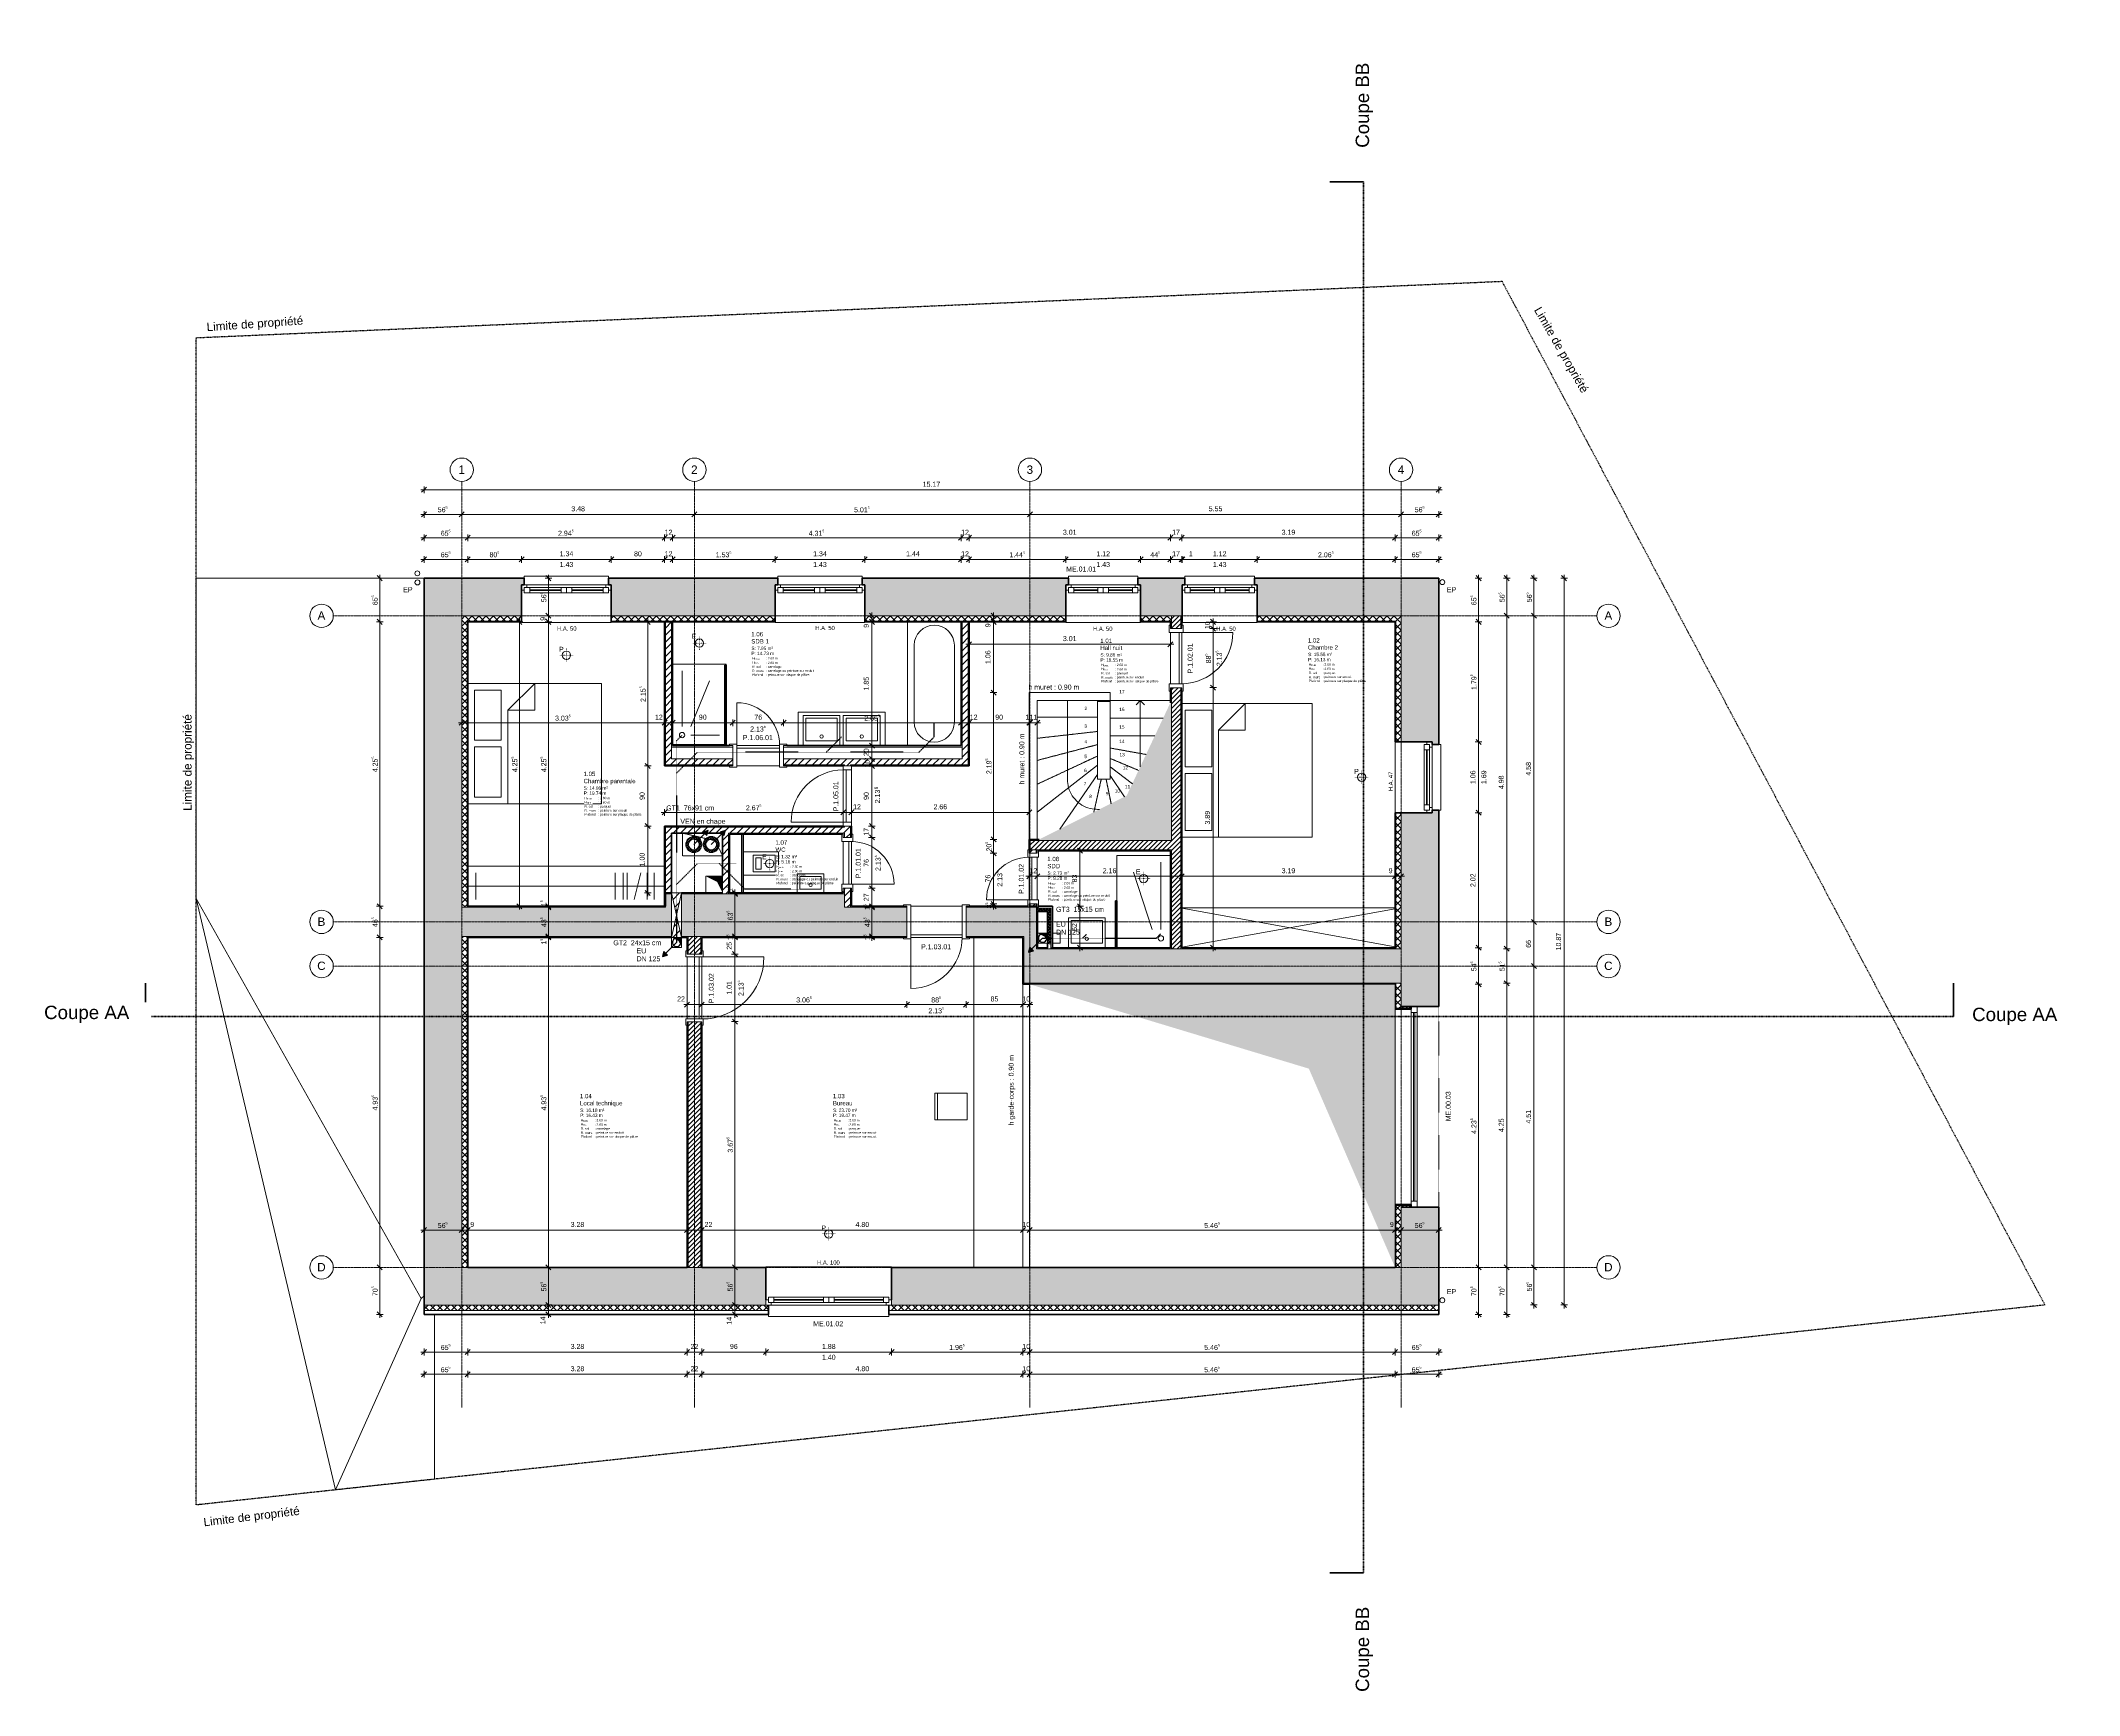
# Model space of a CAD drawing. Header units: millimetres. Extents: x -83 to 30397, y 298 to 25043.
import ezdxf

# ---------------------------------------------------------------- set-up
doc = ezdxf.new("R2010")
doc.units = ezdxf.units.MM
for name, pattern in [('Dash dot', [21, 10, -5, 1, -5]), ('Dot 1mm', [1, 0, -1]), ('Double dash', [55, 20, -5, 10, -5, 10, -5]), ('Grid Line', [22.225, 12.7, -3.175, 3.175, -3.175]), ('HIDDEN_ELEMENTS', [2.5, 1.5, -1]), ('Overhead', [3.96875, 2.38125, -1.5875]), ('SECTION', [14.2875, 9.525, -4.7625]), ('WATER_CONNECTION', [5, 2.5, -2.5])]:
    doc.linetypes.add(name, pattern=pattern)
for name, color, linetype, lineweight in [('A-ANNO-DIMS', 211, 'Continuous', 9), ('A-ANNO-DIMS-50', 211, 'Continuous', 9), ('A-AREA-IDEN', 2, 'Continuous', 9), ('A-DETL', 90, 'Continuous', 9), ('A-DETL-GENF', 92, 'Continuous', 9), ('A-DETL-THIN', 151, 'Continuous', 9), ('A-DOOR', 31, 'Continuous', 9), ('A-DOOR-FRAM', 31, 'Continuous', 18), ('A-DOOR-IDEN', 31, 'Continuous', 18), ('A-FLOR', 192, 'Continuous', 9), ('A-GENM', 13, 'Continuous', 9), ('A-GLAZ', 151, 'Continuous', 9), ('A-GLAZ-IDEN', 152, 'Continuous', 18), ('A-ROOF', 132, 'Continuous', 9), ('A-WALL', 113, 'Continuous', 9), ('A-WALL-PATT', 111, 'Continuous', 35), ('C-PROP-LINE', 91, 'Double dash', 25), ('G-ANNO-SYMB', 111, 'Continuous', 9), ('G-ANNO-TEXT', 231, 'Continuous', 9), ('G-IMPT', 8, 'Continuous', 9), ('I-FURN', 30, 'Continuous', 9), ('I-WALL', 2, 'Continuous', 9), ('S-GRID', 1, 'Continuous', 9), ('S-GRID-IDEN', 1, 'Continuous', 9), ('S-STRS', 31, 'Continuous', 9), ('S-STRS-ANNO', 31, 'Continuous', 9)]:
    doc.layers.add(name, color=color, linetype=linetype, lineweight=lineweight)
doc.styles.add('Arial', font='arial.ttf', dxfattribs={"height": 50})
doc.styles.add('Arial_1', font='arial.ttf', dxfattribs={"height": 200})
doc.styles.add('Arial_2', font='arial.ttf', dxfattribs={"height": 0.7})
doc.styles.add('Arial_3', font='arial.ttf', dxfattribs={"height": 0.454924})
doc.styles.add('Arial_4', font='arial.ttf', dxfattribs={"height": 65})
doc.styles.add('Arial_5', font='arial.ttf', dxfattribs={"height": 35})
doc.styles.add('Arial_6', font='arial.ttf', dxfattribs={"height": 62.5})
doc.styles.add('Arial_7', font='arial.ttf', dxfattribs={"height": 75})
doc.styles.add('Arial_8', font='arial.ttf', dxfattribs={"height": 125})
doc.styles.add('Arial_9', font='arial.ttf', dxfattribs={"height": 48.741817})
doc.dimstyles.new('ANNOTATION_1_5MM_BLACK', dxfattribs={"dimscale": 304.8, "dimtxt": 76.519455, "dimasz": 0.246063, "dimexe": 0.164042, "dimexo": 0.0625, "dimgap": 0.065617, "dimtad": 1, "dimdec": 1, "dimlfac": 0.1, "dimrnd": 0.5, "dimdsep": 46, "dimtxsty": 'Arial_7', "dimblk1": 'OBLIQUE', "dimblk2": 'OBLIQUE', "dimsah": 1, "dimcen": 0.09, "dimdle": 0.164042, "dimazin": 0, "dimtfac": 1, "dimtdec": 4, "dimtix": 1, "dimtmove": 0, "dimatfit": 3, "dimfxl": 0.164042, "dimfxlon": 1, "dimtvp": 1, "dimtolj": 1, "dimtzin": 0, "dimarcsym": 2})
doc.dimstyles.new('ANNOTATION_1_5MM_BLACK_1', dxfattribs={"dimscale": 304.8, "dimtxt": 76.519455, "dimasz": 0.246063, "dimexe": 0.164042, "dimexo": 0.0625, "dimgap": 0.065617, "dimtad": 1, "dimlfac": 0.001, "dimrnd": 0.005, "dimzin": 0, "dimdsep": 46, "dimtxsty": 'Arial_7', "dimblk1": 'OBLIQUE', "dimblk2": 'OBLIQUE', "dimsah": 1, "dimcen": 0.09, "dimdle": 0.164042, "dimazin": 0, "dimtfac": 1, "dimtdec": 4, "dimtix": 1, "dimtmove": 0, "dimatfit": 3, "dimfxl": 0.164042, "dimfxlon": 1, "dimtvp": 1, "dimtolj": 1, "dimtzin": 0, "dimarcsym": 2})
doc.dimstyles.new('ANNOTATION_1_5MM_BLACK_2', dxfattribs={"dimscale": 304.8, "dimtxt": 76.519455, "dimasz": 0.246063, "dimexe": 0.164042, "dimexo": 0.0625, "dimgap": 0.065617, "dimtad": 1, "dimdec": 1, "dimlfac": 0.1, "dimrnd": 0.5, "dimdsep": 46, "dimtxsty": 'Arial_7', "dimblk1": 'OBLIQUE', "dimblk2": 'OBLIQUE', "dimsah": 1, "dimcen": 0.09, "dimdle": 0.164042, "dimazin": 0, "dimtfac": 1, "dimtdec": 4, "dimtix": 1, "dimtmove": 2, "dimatfit": 3, "dimfxl": 0.164042, "dimfxlon": 1, "dimtvp": 1, "dimtolj": 1, "dimtzin": 0, "dimarcsym": 2})
pattern_1 = [(45, (0, 0), (-53.033, 53.033), []), (135, (0, 0), (-53.033, -53.033), [])]
pattern_2 = [(45, (0, 0), (-35.35534, 35.35534), [])]
pattern_3 = [(45, (0, 0), (-53.033, 53.033), [])]
pattern_4 = [(45, (0, 0), (-17.67767, 17.67767), []), (135, (0, 0), (-17.67767, -17.67767), [])]
pattern_5 = [(45, (0, 0), (-70.7107, 70.7107), [])]

# ---------------------------------------------------------------- blocks, each defined once
blk = doc.blocks.new('WIN_DOUBLE OPEN__SYM - 112 x 143-685718-N_F_ E_1')
at = {"layer": 'A-GLAZ'}
for p, q in [((-560, 326), (-560, 336)), ((-560, 336), (560, 336)), ((560, 336), (560, 326)), ((480, -227), (-480, -227)), ((-440, -107), (-80, -107)), ((-80, -187), (-440, -187)), ((80, -107), (440, -107)), ((440, -187), (80, -187)), ((-520, -357), (-520, -327)), ((520, -357), (-520, -357)), ((520, -327), (520, -357))]:
    blk.add_line(p, q, dxfattribs=at)
at = {"layer": 'A-GLAZ', "lineweight": 18}
for p, q in [((-560, -147), (-520, -147)), ((-520, -107), (-440, -107)), ((-520, -187), (-520, -107)), ((-520, -147), (-520, -187)), ((-440, -187), (-520, -187)), ((-520, -187), (-480, -187)), ((-480, -227), (-520, -227)), ((-480, -187), (-480, -227)), ((-440, -107), (-440, -187)), ((-440, -142), (-80, -142)), ((-440, -152), (-440, -142)), ((-80, -152), (-440, -152)), ((-80, -107), (0, -107)), ((-80, -187), (-80, -107)), ((-80, -142), (-80, -152)), ((0, -187), (-80, -187)), ((0, -107), (80, -107)), ((0, -187), (0, -107)), ((0, -107), (0, -187)), ((80, -187), (0, -187)), ((80, -107), (80, -187)), ((80, -142), (440, -142)), ((80, -152), (80, -142)), ((440, -152), (80, -152)), ((440, -107), (520, -107)), ((440, -187), (440, -107)), ((440, -142), (440, -152)), ((520, -187), (440, -187)), ((480, -187), (520, -187)), ((480, -227), (480, -187)), ((520, -227), (480, -227)), ((520, -107), (520, -187)), ((520, -147), (560, -147)), ((520, -187), (520, -147))]:
    blk.add_line(p, q, dxfattribs=at)
blk = doc.blocks.new('WIN_DOUBLE OPEN__SYM - 134 x 143-685719-N_F_ E_1')
at = {"layer": 'A-GLAZ'}
for p, q in [((-670, 327), (-670, 336)), ((-670, 336), (670, 336)), ((670, 336), (670, 327)), ((590, -227), (-590, -227)), ((-550, -107), (-80, -107)), ((-80, -187), (-550, -187)), ((80, -107), (550, -107)), ((550, -187), (80, -187)), ((-630, -357), (-630, -326)), ((630, -357), (-630, -357)), ((630, -326), (630, -357))]:
    blk.add_line(p, q, dxfattribs=at)
at = {"layer": 'A-GLAZ', "lineweight": 18}
for p, q in [((-670, -147), (-630, -147)), ((-630, -107), (-550, -107)), ((-630, -187), (-630, -107)), ((-630, -147), (-630, -187)), ((-550, -187), (-630, -187)), ((-630, -187), (-590, -187)), ((-590, -227), (-630, -227)), ((-590, -187), (-590, -227)), ((-550, -107), (-550, -187)), ((-550, -142), (-80, -142)), ((-550, -152), (-550, -142)), ((-80, -152), (-550, -152)), ((-80, -107), (0, -107)), ((-80, -187), (-80, -107)), ((-80, -142), (-80, -152)), ((0, -187), (-80, -187)), ((0, -107), (80, -107)), ((0, -187), (0, -107)), ((0, -107), (0, -187)), ((80, -187), (0, -187)), ((80, -107), (80, -187)), ((80, -142), (550, -142)), ((80, -152), (80, -142)), ((550, -152), (80, -152)), ((550, -107), (630, -107)), ((550, -187), (550, -107)), ((550, -142), (550, -152)), ((630, -187), (550, -187)), ((590, -187), (630, -187)), ((590, -227), (590, -187)), ((630, -227), (590, -227)), ((630, -107), (630, -187)), ((630, -147), (670, -147)), ((630, -187), (630, -147))]:
    blk.add_line(p, q, dxfattribs=at)
blk = doc.blocks.new('WIN_SINGLE OPEN_ - 1060 x 1690-685744-N_F_ E_1')
at = {"layer": 'A-GLAZ', "lineweight": 18}
for p, q in [((-530, -147), (-490, -147)), ((-490, -187), (-490, -107)), ((-490, -107), (-410, -107)), ((-490, -147), (-490, -187)), ((-410, -187), (-490, -187)), ((-490, -187), (-450, -187)), ((-450, -227), (-490, -227)), ((-450, -187), (-450, -227)), ((-410, -107), (-410, -187)), ((-410, -142), (410, -142)), ((-410, -152), (-410, -142)), ((410, -152), (-410, -152)), ((410, -107), (490, -107)), ((410, -187), (410, -107)), ((410, -142), (410, -152)), ((490, -187), (410, -187)), ((450, -187), (490, -187)), ((450, -227), (450, -187)), ((490, -227), (450, -227)), ((490, -107), (490, -187)), ((490, -147), (530, -147)), ((490, -187), (490, -147))]:
    blk.add_line(p, q, dxfattribs=at)
at = {"layer": 'A-GLAZ'}
for p, q in [((450, -227), (-450, -227)), ((-410, -107), (410, -107)), ((410, -187), (-410, -187)), ((-490, -357), (-490, -326)), ((490, -357), (-490, -357)), ((490, -326), (490, -357))]:
    blk.add_line(p, q, dxfattribs=at)
blk = doc.blocks.new('DOOR_SIMPLE _U-CASING - 885 x 2135-689238-N_F_ E_1')
at = {"layer": 'A-DOOR'}
for p, q in [((382.5, 252.5), (382.5, 997.5)), ((-382.5, -232.5), (382.5, -232.5))]:
    blk.add_line(p, q, dxfattribs=at)
at = {"layer": 'A-DOOR', "lineweight": 18}
for p, q in [((382.5, 232.5), (-382.5, 232.5)), ((-382.5, 232.5), (-382.5, 192.5)), ((-382.5, 192.5), (382.5, 192.5)), ((382.5, 192.5), (382.5, 232.5))]:
    blk.add_line(p, q, dxfattribs=at)
at = {"layer": 'A-DOOR'}
blk.add_arc((382.5, 232.5), 765, 90, 180, dxfattribs=at)
at = {"layer": 'A-DOOR-FRAM'}
for p, q in [((-382.5, 252.5), (-492.5, 252.5)), ((-492.5, 252.5), (-492.5, 232.5)), ((-492.5, 232.5), (-442.5, 232.5)), ((-442.5, 232.5), (-442.5, -232.5)), ((-382.5, -252.5), (-382.5, 252.5)), ((382.5, 252.5), (382.5, -252.5)), ((492.5, 252.5), (382.5, 252.5)), ((442.5, -232.5), (442.5, 232.5)), ((442.5, 232.5), (492.5, 232.5)), ((492.5, 232.5), (492.5, 252.5)), ((-442.5, -232.5), (-492.5, -232.5)), ((-492.5, -232.5), (-492.5, -252.5)), ((-492.5, -252.5), (-382.5, -252.5)), ((382.5, -252.5), (492.5, -252.5)), ((492.5, -232.5), (442.5, -232.5)), ((492.5, -252.5), (492.5, -232.5))]:
    blk.add_line(p, q, dxfattribs=at)
blk = doc.blocks.new('DOOR_SIMPLE _U-CASING - 885 x 2135-733353-N_F_ E_1')
at = {"layer": 'A-DOOR'}
for p, q in [((-382.5, 85), (382.5, 85)), ((382.5, -105), (382.5, -850))]:
    blk.add_line(p, q, dxfattribs=at)
at = {"layer": 'A-DOOR', "lineweight": 18}
for p, q in [((-382.5, -45), (382.5, -45)), ((-382.5, -85), (-382.5, -45)), ((382.5, -85), (-382.5, -85)), ((382.5, -45), (382.5, -85))]:
    blk.add_line(p, q, dxfattribs=at)
at = {"layer": 'A-DOOR'}
blk.add_arc((382.5, -85), 765, 180, 270, dxfattribs=at)
at = {"layer": 'A-DOOR-FRAM'}
for p, q in [((-492.5, 105), (-382.5, 105)), ((-492.5, 85), (-492.5, 105)), ((-442.5, 85), (-492.5, 85)), ((-442.5, -85), (-442.5, 85)), ((-382.5, 105), (-382.5, -105)), ((382.5, 105), (492.5, 105)), ((382.5, -105), (382.5, 105)), ((442.5, 85), (442.5, -85)), ((492.5, 85), (442.5, 85)), ((492.5, 105), (492.5, 85)), ((-492.5, -85), (-442.5, -85)), ((-492.5, -105), (-492.5, -85)), ((-382.5, -105), (-492.5, -105)), ((492.5, -105), (382.5, -105)), ((442.5, -85), (492.5, -85)), ((492.5, -85), (492.5, -105))]:
    blk.add_line(p, q, dxfattribs=at)
blk = doc.blocks.new('DOOR_SIMPLE _U-CASING - 760 x 2135-708854-N_F_ E_1')
at = {"layer": 'A-DOOR'}
for p, q in [((-320, 152.5), (320, 152.5)), ((320, -172.5), (320, -792.5))]:
    blk.add_line(p, q, dxfattribs=at)
at = {"layer": 'A-DOOR', "lineweight": 18}
for p, q in [((-320, -112.5), (320, -112.5)), ((-320, -152.5), (-320, -112.5)), ((320, -152.5), (-320, -152.5)), ((320, -112.5), (320, -152.5))]:
    blk.add_line(p, q, dxfattribs=at)
at = {"layer": 'A-DOOR'}
blk.add_arc((320, -152.5), 640, 180, 270, dxfattribs=at)
at = {"layer": 'A-DOOR-FRAM'}
for p, q in [((-430, 172.5), (-320, 172.5)), ((-430, 152.5), (-430, 172.5)), ((-380, 152.5), (-430, 152.5)), ((-380, -152.5), (-380, 152.5)), ((-320, 172.5), (-320, -172.5)), ((320, 172.5), (430, 172.5)), ((320, -172.5), (320, 172.5)), ((380, 152.5), (380, -152.5)), ((430, 152.5), (380, 152.5)), ((430, 172.5), (430, 152.5)), ((-430, -152.5), (-380, -152.5)), ((-430, -172.5), (-430, -152.5)), ((-320, -172.5), (-430, -172.5)), ((430, -172.5), (320, -172.5)), ((380, -152.5), (430, -152.5)), ((430, -152.5), (430, -172.5))]:
    blk.add_line(p, q, dxfattribs=at)
blk = doc.blocks.new('DOOR_SIMPLE _U-CASING - 760 x 2135-693409-N_F_ E_1')
at = {"layer": 'A-DOOR'}
for p, q in [((320, 80), (320, 700)), ((-320, -60), (320, -60))]:
    blk.add_line(p, q, dxfattribs=at)
at = {"layer": 'A-DOOR', "lineweight": 18}
for p, q in [((320, 60), (-320, 60)), ((-320, 60), (-320, 20)), ((-320, 20), (320, 20)), ((320, 20), (320, 60))]:
    blk.add_line(p, q, dxfattribs=at)
at = {"layer": 'A-DOOR'}
blk.add_arc((320, 60), 640, 90, 180, dxfattribs=at)
at = {"layer": 'A-DOOR-FRAM'}
for p, q in [((-320, 80), (-430, 80)), ((-430, 80), (-430, 60)), ((-430, 60), (-380, 60)), ((-380, 60), (-380, -60)), ((-320, -80), (-320, 80)), ((320, 80), (320, -80)), ((430, 80), (320, 80)), ((380, -60), (380, 60)), ((380, 60), (430, 60)), ((430, 60), (430, 80)), ((-380, -60), (-430, -60)), ((-430, -60), (-430, -80)), ((-430, -80), (-320, -80)), ((320, -80), (430, -80)), ((430, -60), (380, -60)), ((430, -80), (430, -60))]:
    blk.add_line(p, q, dxfattribs=at)
blk = doc.blocks.new('DOOR_SIMPLE _U-CASING - 1010 x 2135-685026-N_F_ E_1')
at = {"layer": 'A-DOOR'}
for p, q in [((-465, 110), (465, 110)), ((465, -130), (465, -1040))]:
    blk.add_line(p, q, dxfattribs=at)
at = {"layer": 'A-DOOR', "lineweight": 18}
for p, q in [((-465, -70), (465, -70)), ((-465, -110), (-465, -70)), ((465, -110), (-465, -110)), ((465, -70), (465, -110))]:
    blk.add_line(p, q, dxfattribs=at)
at = {"layer": 'A-DOOR'}
blk.add_arc((465, -110), 930, 180, 270, dxfattribs=at)
at = {"layer": 'A-DOOR-FRAM'}
for p, q in [((-555, 130), (-465, 130)), ((-555, 110), (-555, 130)), ((-505, 110), (-555, 110)), ((-505, -110), (-505, 110)), ((-465, 130), (-465, -130)), ((465, 130), (555, 130)), ((465, -130), (465, 130)), ((505, 110), (505, -110)), ((555, 110), (505, 110)), ((555, 130), (555, 110)), ((-555, -110), (-505, -110)), ((-555, -130), (-555, -110)), ((-465, -130), (-555, -130)), ((555, -130), (465, -130)), ((505, -110), (555, -110)), ((555, -110), (555, -130))]:
    blk.add_line(p, q, dxfattribs=at)
blk = doc.blocks.new('DOOR_SIMPLE _U-CASING - 760 x 2135-669667-N_F_ E_1')
at = {"layer": 'A-DOOR'}
for p, q in [((-320, 60), (320, 60)), ((320, -80), (320, -700))]:
    blk.add_line(p, q, dxfattribs=at)
at = {"layer": 'A-DOOR', "lineweight": 18}
for p, q in [((-320, -20), (320, -20)), ((-320, -60), (-320, -20)), ((320, -60), (-320, -60)), ((320, -20), (320, -60))]:
    blk.add_line(p, q, dxfattribs=at)
at = {"layer": 'A-DOOR'}
blk.add_arc((320, -60), 640, 180, 270, dxfattribs=at)
at = {"layer": 'A-DOOR-FRAM'}
for p, q in [((-430, 80), (-320, 80)), ((-430, 60), (-430, 80)), ((-380, 60), (-430, 60)), ((-380, -60), (-380, 60)), ((-320, 80), (-320, -80)), ((320, 80), (430, 80)), ((320, -80), (320, 80)), ((380, 60), (380, -60)), ((430, 60), (380, 60)), ((430, 80), (430, 60)), ((-430, -60), (-380, -60)), ((-430, -80), (-430, -60)), ((-320, -80), (-430, -80)), ((430, -80), (320, -80)), ((380, -60), (430, -60)), ((430, -60), (430, -80))]:
    blk.add_line(p, q, dxfattribs=at)
blk = doc.blocks.new('CHAIR - 480 x 400-310931-N_F_ E_1')
at = {"layer": 'I-FURN', "color": 253}
for p, q in [((0, 480), (0, 0)), ((400, 480), (0, 480)), ((0, 440), (400, 440)), ((400, 0), (400, 480)), ((0, 0), (400, 0))]:
    blk.add_line(p, q, dxfattribs=at)
blk = doc.blocks.new('WIN_DOUBLE OPEN__SYM - 1880 x 1420-685783-N_F_ E_1')
at = {"layer": 'A-GLAZ'}
for p, q in [((-900, 351), (-900, 382)), ((-900, 382), (900, 382)), ((900, 382), (900, 351)), ((860, 212), (-860, 212)), ((-80, 172), (-820, 172)), ((-820, 92), (-80, 92)), ((820, 172), (80, 172)), ((80, 92), (820, 92)), ((-940, -362), (-940, -351)), ((940, -362), (-940, -362)), ((940, -351), (940, -362))]:
    blk.add_line(p, q, dxfattribs=at)
at = {"layer": 'A-GLAZ', "lineweight": 18}
for p, q in [((-860, 212), (-940, 212)), ((-940, 212), (-940, 132)), ((-940, 132), (-900, 132)), ((-820, 172), (-900, 172)), ((-900, 172), (-900, 92)), ((-900, 132), (-900, 172)), ((-900, 172), (-860, 172)), ((-900, 92), (-820, 92)), ((-860, 172), (-860, 212)), ((-820, 92), (-820, 172)), ((-820, 137), (-820, 127)), ((-80, 137), (-820, 137)), ((-820, 127), (-80, 127)), ((0, 172), (-80, 172)), ((-80, 172), (-80, 92)), ((-80, 127), (-80, 137)), ((-80, 92), (0, 92)), ((80, 172), (0, 172)), ((0, 172), (0, 92)), ((0, 92), (0, 172)), ((0, 92), (80, 92)), ((80, 92), (80, 172)), ((80, 137), (80, 127)), ((820, 137), (80, 137)), ((80, 127), (820, 127)), ((820, 172), (820, 92)), ((900, 172), (820, 172)), ((820, 127), (820, 137)), ((820, 92), (900, 92)), ((940, 212), (860, 212)), ((860, 212), (860, 172)), ((860, 172), (900, 172)), ((900, 92), (900, 172)), ((900, 172), (900, 132)), ((900, 132), (940, 132)), ((940, 132), (940, 212))]:
    blk.add_line(p, q, dxfattribs=at)
blk = doc.blocks.new('DOOR_SIMPLE - 900 x 2135-708074-N_F_ E_1')
at = {"layer": 'A-DOOR'}
for p, q in [((-390, 60), (390, 60)), ((390, -60), (390, -840))]:
    blk.add_line(p, q, dxfattribs=at)
at = {"layer": 'A-DOOR', "lineweight": 18}
for p, q in [((-390, -20), (390, -20)), ((-390, -60), (-390, -20)), ((390, -60), (-390, -60)), ((390, -20), (390, -60))]:
    blk.add_line(p, q, dxfattribs=at)
at = {"layer": 'A-DOOR'}
blk.add_arc((390, -60), 780, 180, 270, dxfattribs=at)
at = {"layer": 'A-DOOR-FRAM'}
for p, q in [((-450, 60), (-390, 60)), ((-450, -60), (-450, 60)), ((-390, 60), (-390, -60)), ((390, 60), (450, 60)), ((390, -60), (390, 60)), ((450, 60), (450, -60)), ((-390, -60), (-450, -60)), ((450, -60), (390, -60))]:
    blk.add_line(p, q, dxfattribs=at)
blk = doc.blocks.new('BATHROOM_SINK - 300 x 400-576486-N_F_ E_1')
at = {"layer": 'A-GENM'}
for p, q in [((15, 200), (300, 200)), ((70, -160), (70, 160)), ((70, 160), (260, 160)), ((260, 160), (260, -160)), ((300, 200), (300, -200)), ((300, -200), (15, -200)), ((260, -160), (70, -160))]:
    blk.add_line(p, q, dxfattribs=at)
blk.add_circle((135, 0), 25, dxfattribs=at)
blk = doc.blocks.new('BATH - 1850 x 800-317679-N_F_ E_1')
at = {"layer": 'A-GENM'}
for p, q in [((350, 700), (1500, 700)), ((350, 100), (1500, 100)), ((1850, 0), (0, 0))]:
    blk.add_line(p, q, dxfattribs=at)
for centre, start, end in [((350, 400), 90, 180), ((1500, 400), 0, 90), ((350, 400), 180, 270), ((1500, 400), 270, 360)]:
    blk.add_arc(centre, 300, start, end, dxfattribs=at)
blk = doc.blocks.new('BATHROOM_SINK - 450 x 550-303454-N_F_ E_1')
at = {"layer": 'A-GENM'}
for p, q in [((450, 275), (0, 275)), ((70, 235), (70, -235)), ((410, 235), (70, 235)), ((410, -235), (410, 235)), ((450, -275), (450, 275)), ((0, -275), (450, -275)), ((70, -235), (410, -235))]:
    blk.add_line(p, q, dxfattribs=at)
blk.add_circle((135, 0), 25, dxfattribs=at)
blk = doc.blocks.new('CLOSET - 500 x 1300-580395-N_F_ E_1')
at = {"layer": 'I-FURN', "color": 253}
for p, q in [((500, 1300), (0, 1300)), ((500, 0), (500, 1300)), ((0, 0), (500, 0))]:
    blk.add_line(p, q, dxfattribs=at)
blk = doc.blocks.new('SHOWER - 1200 x 800-672574-N_F_ E_1')
at = {"layer": 'A-GENM'}
for p, q in [((0, 1200), (800, 1200)), ((141, 271), (141, 1100)), ((271, 271), (552, 952)), ((800, 1200), (800, 1185)), ((780, 0), (0, 0)), ((271, 141), (700, 141))]:
    blk.add_line(p, q, dxfattribs=at)
blk.add_circle((141, 141), 40, dxfattribs=at)
blk = doc.blocks.new('SHOWER - 1380 x 800-581641-N_F_ E_1')
at = {"layer": 'A-GENM'}
for p, q in [((141, -271), (141, -1280)), ((271, -141), (700, -141)), ((271, -271), (552, -1132)), ((800, -1380), (800, -700)), ((0, -1380), (800, -1380))]:
    blk.add_line(p, q, dxfattribs=at)
blk.add_circle((141, -141), 40, dxfattribs=at)
blk = doc.blocks.new('WC - NORMAL-306765-N_F_ E_1')
at = {"layer": 'A-GENM'}
for p, q in [((530, 175), (0, 175)), ((150, 125), (150, -125)), ((480, 125), (150, 125)), ((270, 85), (190, 85)), ((190, 85), (190, -85)), ((270, 85), (270, -85)), ((480, -125), (480, 125)), ((530, -175), (530, 175)), ((0, -175), (530, -175)), ((150, -125), (480, -125)), ((190, -85), (270, -85))]:
    blk.add_line(p, q, dxfattribs=at)
blk = doc.blocks.new('CUPBOARD X - 3330 x 600-580393-N_F_ E_1')
at = {"layer": 'A-GENM'}
for p, q in [((0, 50), (0, 3240)), ((9, 50), (584, 3240)), ((16, 3240), (591, 50))]:
    blk.add_line(p, q, dxfattribs=at)
blk = doc.blocks.new('CLOSET - 4950 x 750-581955-N_F_ E_1')
at = {"layer": 'I-FURN', "color": 253}
blk.add_line((0, 4935), (0, 0), dxfattribs=at)
blk = doc.blocks.new('DOUBLE_BED - 1800 x 2000-313313-N_F_ E_1')
at = {"layer": 'I-FURN', "color": 253}
for p, q in [((-900, 0), (-900, -2000)), ((-800, -500), (-800, -100)), ((-800, -100), (-50, -100)), ((-50, -100), (-50, -500)), ((50, -100), (50, -500)), ((800, -100), (50, -100)), ((800, -500), (800, -100)), ((900, -2000), (900, 0)), ((500, -600), (-900, -600)), ((-50, -500), (-800, -500)), ((50, -500), (800, -500)), ((500, -600), (900, -1000)), ((500, -600), (500, -1000)), ((500, -1000), (900, -1000)), ((-900, -2000), (900, -2000))]:
    blk.add_line(p, q, dxfattribs=at)
blk = doc.blocks.new('MEDIUM_CUPBOARD HANGER - F_Cupboards_dwg_cupboard_01_top-316881-N_F_ E_1')
at = {"layer": 'G-IMPT'}
for p, q in [((1, 0), (0, 1)), ((0, 0), (1, 1))]:
    blk.add_line(p, q, dxfattribs=at)
at = {"layer": 'G-IMPT', "flags": 128}
blk.add_lwpolyline([(1, 0), (1, 1), (0, 1)], dxfattribs=at)
blk = doc.blocks.new('MEDIUM_CUPBOARD HANGER - F_Cupboards_dwg-316880-N_F_ E_1')
blk.add_blockref('MEDIUM_CUPBOARD HANGER - F_Cupboards_dwg_cupboard_01_top-316881-N_F_ E_1', (0, 0))
blk = doc.blocks.new('MEDIUM_CUPBOARD HANGER - F_Cupboards_dwg_cupboard_01_top-316879-N_F_ E_1')
at = {"layer": 'G-IMPT'}
for p, q in [((1, 0), (0, 1)), ((0, 0), (1, 1))]:
    blk.add_line(p, q, dxfattribs=at)
at = {"layer": 'G-IMPT', "flags": 128}
blk.add_lwpolyline([(1, 0), (1, 1), (0, 1)], dxfattribs=at)
blk = doc.blocks.new('MEDIUM_CUPBOARD HANGER - F_Cupboards_dwg-316878-N_F_ E_1')
blk.add_blockref('MEDIUM_CUPBOARD HANGER - F_Cupboards_dwg_cupboard_01_top-316879-N_F_ E_1', (0, 0))
blk = doc.blocks.new('MEDIUM_CUPBOARD HANGER - F_Cupboards_dwg_cupboard_01_top-316877-N_F_ E_1')
at = {"layer": 'G-IMPT'}
for p, q in [((1, 0), (0, 1)), ((0, 0), (1, 1))]:
    blk.add_line(p, q, dxfattribs=at)
at = {"layer": 'G-IMPT', "flags": 128}
blk.add_lwpolyline([(1, 0), (1, 1), (0, 1)], dxfattribs=at)
blk = doc.blocks.new('MEDIUM_CUPBOARD HANGER - F_Cupboards_dwg-316876-N_F_ E_1')
blk.add_blockref('MEDIUM_CUPBOARD HANGER - F_Cupboards_dwg_cupboard_01_top-316877-N_F_ E_1', (0, 0))
blk = doc.blocks.new('MEDIUM_CUPBOARD HANGER - 2942_5 x 600-316884-N_F_ E_1')
at = {"layer": 'A-GENM'}
for p, q in [((100, 2824), (500, 2824)), ((300, 2942), (300, 0)), ((600, 2942), (600, 0)), ((100, 741), (500, 741)), ((100, 621), (500, 621)), ((100, 561), (500, 561)), ((100, 457), (500, 353)), ((100, 261), (500, 261)), ((100, 157), (500, 157))]:
    blk.add_line(p, q, dxfattribs=at)
for name in ['MEDIUM_CUPBOARD HANGER - F_Cupboards_dwg-316880-N_F_ E_1', 'MEDIUM_CUPBOARD HANGER - F_Cupboards_dwg-316878-N_F_ E_1', 'MEDIUM_CUPBOARD HANGER - F_Cupboards_dwg-316876-N_F_ E_1']:
    blk.add_blockref(name, (0, 0))
blk = doc.blocks.new('DOUBLE_BED - 2000 x 2000-313311-N_F_ E_1')
at = {"layer": 'I-FURN', "color": 253}
for p, q in [((-1000, -50), (-1000, -2000)), ((-900, -500), (-900, -100)), ((-900, -100), (-50, -100)), ((-50, -100), (-50, -500)), ((50, -100), (50, -500)), ((900, -100), (50, -100)), ((900, -500), (900, -100)), ((1000, -2000), (1000, -50)), ((600, -600), (-1000, -600)), ((-50, -500), (-900, -500)), ((50, -500), (900, -500)), ((600, -600), (1000, -1000)), ((600, -600), (600, -1000)), ((600, -1000), (1000, -1000)), ((-1000, -2000), (1000, -2000))]:
    blk.add_line(p, q, dxfattribs=at)
blk = doc.blocks.new('Family - ___-602283-N_F_ E_1')
at = {"layer": 'C-PROP-LINE', "color": 1, "linetype": 'Dash dot'}
for p, q in [((2239, 20602), (21766, 21446)), ((21766, 21446), (29883, 6135)), ((2239, 3144), (2239, 20602)), ((29883, 6135), (2239, 3144))]:
    blk.add_line(p, q, dxfattribs=at)
blk = doc.blocks.new('PERCEMENT_DALLE - Shaft Opening Symbol-764807-N_F_ E_1')
at = {"layer": 'A-DETL-GENF'}
blk.add_hatch(color=256, dxfattribs=at).paths.add_polyline_path([(2733, -2117), (2733, 2117), (-2733, 2117), (1443, 855), (1860, -105)])
for p, q in [((-2733, 2117), (2733, 2117)), ((-2733, -2117), (-2733, 2117)), ((2733, 2117), (2733, -2117)), ((2733, -2117), (-2733, -2117))]:
    blk.add_line(p, q, dxfattribs=at)
blk = doc.blocks.new('OPENING_SHAFT_UP_GREY - Shaft Opening Symbol-728606-N_F_ E_1')
at = {"layer": 'A-DETL-GENF'}
blk.add_hatch(color=256, dxfattribs=at).paths.add_polyline_path([(125, -125), (125, 125), (-125, 125), (42, 42), (48, 30)])
for p, q in [((-125, 125), (125, 125)), ((-125, -125), (-125, 125)), ((125, 125), (125, -125)), ((125, -125), (-125, -125))]:
    blk.add_line(p, q, dxfattribs=at)
blk = doc.blocks.new('OPENING_SHAFT_UP_GREY - Shaft Opening Symbol-728962-N_F_ E_1')
at = {"layer": 'A-DETL-GENF'}
blk.add_hatch(color=256, dxfattribs=at).paths.add_polyline_path([(75, -75), (75, 75), (-75, 75), (25, 25), (58, -41)])
for p, q in [((-75, 75), (75, 75)), ((-75, -75), (-75, 75)), ((75, 75), (75, -75)), ((75, -75), (-75, -75))]:
    blk.add_line(p, q, dxfattribs=at)
blk = doc.blocks.new('OPENING_SHAFT_UP - Shaft Opening Symbol-750555-N_F_ E_1')
at = {"layer": 'A-DETL-GENF', "linetype": 'SECTION'}
for p, q in [((-300, 170), (300, 170)), ((-300, -170), (-300, 170)), ((-300, 170), (187, 57)), ((187, 57), (300, -170)), ((300, 170), (300, -170)), ((300, -170), (-300, -170))]:
    blk.add_line(p, q, dxfattribs=at)
blk = doc.blocks.new('OPENING_SHAFT_UP_GREY - Shaft Opening Symbol-766635-N_F_ E_1')
at = {"layer": 'A-DETL-GENF'}
blk.add_hatch(color=256, dxfattribs=at).paths.add_polyline_path([(1046, -1003), (1046, 1003), (-1046, 1003), (377, 334), (741, -393)])
for p, q in [((-1046, 1003), (1046, 1003)), ((-1046, -1003), (-1046, 1003)), ((1046, 1003), (1046, -1003)), ((1046, -1003), (-1046, -1003))]:
    blk.add_line(p, q, dxfattribs=at)
blk = doc.blocks.new('Coupe - SEC_HOR__TAIL-247662-N_F_ E_1')
at = {"layer": 'G-ANNO-SYMB', "lineweight": 70}
blk.add_line((0, 0), (0, 10), dxfattribs=at)
blk = doc.blocks.new('Coupe - SEC_HOR__HEAD-247405-N_F_ E_1')
at = {"layer": 'G-ANNO-SYMB', "lineweight": 70}
blk.add_line((0, 0), (0, 10), dxfattribs=at)
blk = doc.blocks.new('Coupe - SEC_VER__TAIL-248176-N_F_ E_1')
at = {"layer": 'G-ANNO-SYMB', "lineweight": 70}
blk.add_line((0, 0), (0, 10), dxfattribs=at)
blk = doc.blocks.new('Coupe - SEC_VER__HEAD-247919-N_F_ E_1')
at = {"layer": 'G-ANNO-SYMB', "lineweight": 70}
blk.add_line((0, 0), (0, 10), dxfattribs=at)
blk = doc.blocks.new('ROOM_TAG_Small - ROOM_TAG_FR-570998-N_F_ E_1')
at = {"layer": 'A-AREA-IDEN', "insert": (-8.33, -5.48), "char_height": 0.7, "width": 0.8819, "attachment_point": 1, "style": 'Arial_2', "bg_fill": 3, "box_fill_scale": 1.25, "bg_fill_color": 256, "bg_fill_true_color": 13158600, "bg_fill_transparency": 0}
blk.add_mtext('H', dxfattribs=at)
at = {"layer": 'A-AREA-IDEN', "insert": (-7.6, -5.8), "char_height": 0.455, "width": 2.0042, "attachment_point": 1, "style": 'Arial_3', "bg_fill": 3, "box_fill_scale": 1.25, "bg_fill_color": 256, "bg_fill_true_color": 13158600, "bg_fill_transparency": 0}
blk.add_mtext('brute', dxfattribs=at)
at = {"layer": 'A-AREA-IDEN', "insert": (-8.33, -6.7), "char_height": 0.7, "width": 0.8819, "attachment_point": 1, "style": 'Arial_2', "bg_fill": 3, "box_fill_scale": 1.25, "bg_fill_color": 256, "bg_fill_true_color": 13158600, "bg_fill_transparency": 0}
blk.add_mtext('H', dxfattribs=at)
at = {"layer": 'A-AREA-IDEN', "insert": (-7.6, -7.02), "char_height": 0.455, "width": 1.6034, "attachment_point": 1, "style": 'Arial_3', "bg_fill": 3, "box_fill_scale": 1.25, "bg_fill_color": 256, "bg_fill_true_color": 13158600, "bg_fill_transparency": 0}
blk.add_mtext('libre', dxfattribs=at)
at = {"layer": 'A-AREA-IDEN', "insert": (-8.33, -8), "char_height": 0.7, "width": 3.1266, "attachment_point": 1, "style": 'Arial_2', "bg_fill": 3, "box_fill_scale": 1.25, "bg_fill_color": 256, "bg_fill_true_color": 13158600, "bg_fill_transparency": 0}
blk.add_mtext('R. sol', dxfattribs=at)
at = {"layer": 'A-AREA-IDEN', "insert": (-8.33, -9.25), "char_height": 0.7, "width": 4.2489, "attachment_point": 1, "style": 'Arial_2', "bg_fill": 3, "box_fill_scale": 1.25, "bg_fill_color": 256, "bg_fill_true_color": 13158600, "bg_fill_transparency": 0}
blk.add_mtext('R. murs', dxfattribs=at)
at = {"layer": 'A-AREA-IDEN', "insert": (-8.33, -10.38), "char_height": 0.7, "width": 4.2489, "attachment_point": 1, "style": 'Arial_2', "bg_fill": 3, "box_fill_scale": 1.25, "bg_fill_color": 256, "bg_fill_true_color": 13158600, "bg_fill_transparency": 0}
blk.add_mtext('Plafond', dxfattribs=at)
blk = doc.blocks.new('DIMBLOCK1-N_F_ E_1')
at = {"layer": 'A-ANNO-DIMS-50'}
for p, q in [((5035, 17006), (4935, 17006)), ((4985, 17006), (4948, 17043)), ((4985, 17056), (4985, 16353)), ((4985, 17006), (5023, 16968)), ((4985, 17006), (5035, 17006)), ((5035, 16353), (4935, 16353)), ((4985, 16353), (4948, 16390)), ((4985, 16353), (5023, 16315)), ((4985, 16353), (5035, 16353))]:
    blk.add_line(p, q, dxfattribs=at)
at = {"layer": 'A-ANNO-DIMS-50', "color": 0, "insert": (4864, 16601), "char_height": 75, "width": 186.4, "attachment_point": 1, "rotation": 90, "line_spacing_factor": 0.941778, "style": 'Arial_7'}
blk.add_mtext('65\\A2\\H0.5x;\\S5^  ;\\H2x;', dxfattribs=at)
blk = doc.blocks.new('_Oblique')
at = {"color": 0, "linetype": 'ByBlock', "lineweight": -2}
blk.add_line((-0.5, -0.5), (0.5, 0.5), dxfattribs=at)
blk = doc.blocks.new('DIMBLOCK2-N_F_ E_1')
at = {"layer": 'A-ANNO-DIMS-50'}
for p, q in [((5035, 16353), (4935, 16353)), ((4985, 16353), (4948, 16390)), ((4985, 16353), (4985, 12098)), ((4985, 16353), (5023, 16315)), ((4985, 16353), (5035, 16353)), ((5035, 12098), (4935, 12098)), ((4985, 12098), (4948, 12135)), ((4985, 12098), (5023, 12060)), ((4985, 12098), (5035, 12098))]:
    blk.add_line(p, q, dxfattribs=at)
at = {"layer": 'A-ANNO-DIMS-50', "color": 0, "insert": (4864, 14104), "char_height": 75, "width": 291.07, "attachment_point": 1, "rotation": 90, "line_spacing_factor": 0.941778, "style": 'Arial_7'}
blk.add_mtext('4.25\\A2\\H0.5x;\\S5^  ;\\H2x;', dxfattribs=at)
blk = doc.blocks.new('DIMBLOCK3-N_F_ E_1')
at = {"layer": 'A-ANNO-DIMS-50'}
for p, q in [((5035, 12098), (4935, 12098)), ((4985, 12098), (4948, 12135)), ((4985, 12098), (4985, 11633)), ((4985, 12098), (5023, 12060)), ((4985, 12098), (5035, 12098)), ((5035, 11633), (4935, 11633)), ((4985, 11633), (4948, 11670)), ((4985, 11633), (5023, 11595)), ((4985, 11633), (5035, 11633))]:
    blk.add_line(p, q, dxfattribs=at)
at = {"layer": 'A-ANNO-DIMS-50', "color": 0, "insert": (4864, 11787), "char_height": 75, "width": 186.4, "attachment_point": 1, "rotation": 90, "line_spacing_factor": 0.941778, "style": 'Arial_7'}
blk.add_mtext('46\\A2\\H0.5x;\\S5^  ;\\H2x;', dxfattribs=at)
blk = doc.blocks.new('DIMBLOCK4-N_F_ E_1')
at = {"layer": 'A-ANNO-DIMS-50'}
for p, q in [((5035, 11633), (4935, 11633)), ((4985, 11633), (4948, 11670)), ((4985, 11633), (4985, 6698)), ((4985, 11633), (5023, 11595)), ((4985, 11633), (5035, 11633)), ((4985, 6698), (4948, 6735)), ((5035, 6698), (4935, 6698)), ((4985, 6698), (5023, 6660)), ((4985, 6698), (5035, 6698))]:
    blk.add_line(p, q, dxfattribs=at)
at = {"layer": 'A-ANNO-DIMS-50', "color": 0, "insert": (4864, 9044), "char_height": 75, "width": 291.07, "attachment_point": 1, "rotation": 90, "line_spacing_factor": 0.941778, "style": 'Arial_7'}
blk.add_mtext('4.93\\A2\\H0.5x;\\S5^  ;\\H2x;', dxfattribs=at)
blk = doc.blocks.new('DIMBLOCK5-N_F_ E_1')
at = {"layer": 'A-ANNO-DIMS-50'}
for p, q in [((4985, 6698), (4948, 6735)), ((5035, 6698), (4935, 6698)), ((4985, 6698), (4985, 5945)), ((4985, 6698), (5023, 6660)), ((4985, 6698), (5035, 6698)), ((5035, 5995), (4935, 5995)), ((4985, 5995), (4948, 6032)), ((4985, 5995), (5023, 5957)), ((4985, 5995), (5035, 5995))]:
    blk.add_line(p, q, dxfattribs=at)
at = {"layer": 'A-ANNO-DIMS-50', "color": 0, "insert": (4864, 6268), "char_height": 75, "width": 186.4, "attachment_point": 1, "rotation": 90, "line_spacing_factor": 0.941778, "style": 'Arial_7'}
blk.add_mtext('70\\A2\\H0.5x;\\S5^  ;\\H2x;', dxfattribs=at)
blk = doc.blocks.new('DIMBLOCK6-N_F_ E_1')
at = {"layer": 'A-ANNO-DIMS-50'}
for p, q in [((5599, 5432), (6302, 5432)), ((5649, 5432), (5612, 5394)), ((5649, 5482), (5649, 5382)), ((5649, 5432), (5649, 5482)), ((5649, 5432), (5687, 5469)), ((6302, 5432), (6265, 5394)), ((6302, 5482), (6302, 5382)), ((6302, 5432), (6302, 5482)), ((6302, 5432), (6340, 5469))]:
    blk.add_line(p, q, dxfattribs=at)
at = {"layer": 'A-ANNO-DIMS-50', "color": 0, "insert": (5898, 5553), "char_height": 75, "width": 186.4, "attachment_point": 1, "line_spacing_factor": 0.941778, "style": 'Arial_7'}
blk.add_mtext('65\\A2\\H0.5x;\\S5^  ;\\H2x;', dxfattribs=at)
blk = doc.blocks.new('DIMBLOCK7-N_F_ E_1')
at = {"layer": 'A-ANNO-DIMS-50'}
for p, q in [((6302, 5432), (6265, 5394)), ((6302, 5482), (6302, 5382)), ((6302, 5432), (6302, 5482)), ((6302, 5432), (6340, 5469)), ((6302, 5432), (9581, 5432)), ((9581, 5432), (9543, 5394)), ((9581, 5482), (9581, 5382)), ((9581, 5432), (9581, 5482)), ((9581, 5432), (9618, 5469))]:
    blk.add_line(p, q, dxfattribs=at)
at = {"layer": 'A-ANNO-DIMS-50', "color": 0, "insert": (7840, 5553), "char_height": 75, "width": 244.24, "attachment_point": 1, "line_spacing_factor": 0.941778, "style": 'Arial_7'}
blk.add_mtext('3.28', dxfattribs=at)
blk = doc.blocks.new('DIMBLOCK8-N_F_ E_1')
at = {"layer": 'A-ANNO-DIMS-50'}
for p, q in [((9581, 5432), (9543, 5394)), ((9581, 5482), (9581, 5382)), ((9581, 5432), (9581, 5482)), ((9581, 5432), (9618, 5469)), ((9581, 5432), (9801, 5432)), ((9801, 5432), (9763, 5394)), ((9801, 5482), (9801, 5382)), ((9801, 5432), (9801, 5482)), ((9801, 5432), (9838, 5469))]:
    blk.add_line(p, q, dxfattribs=at)
at = {"layer": 'A-ANNO-DIMS-50', "color": 0, "insert": (9633, 5553), "char_height": 75, "width": 139.57, "attachment_point": 1, "line_spacing_factor": 0.941778, "style": 'Arial_7'}
blk.add_mtext('22', dxfattribs=at)
blk = doc.blocks.new('DIMBLOCK9-N_F_ E_1')
at = {"layer": 'A-ANNO-DIMS-50'}
for p, q in [((9801, 5432), (9763, 5394)), ((9801, 5482), (9801, 5382)), ((9801, 5432), (9801, 5482)), ((9801, 5432), (9838, 5469)), ((9801, 5432), (10760, 5432)), ((10760, 5432), (10722, 5394)), ((10760, 5482), (10760, 5382)), ((10760, 5432), (10760, 5482)), ((10760, 5432), (10797, 5469))]:
    blk.add_line(p, q, dxfattribs=at)
at = {"layer": 'A-ANNO-DIMS-50', "color": 0, "insert": (10222, 5553), "char_height": 75, "width": 139.57, "attachment_point": 1, "line_spacing_factor": 0.941778, "style": 'Arial_7'}
blk.add_mtext('96', dxfattribs=at)
blk = doc.blocks.new('DIMBLOCK10-N_F_ E_1')
at = {"layer": 'A-ANNO-DIMS-50'}
for p, q in [((10760, 5432), (10722, 5394)), ((10760, 5482), (10760, 5382)), ((10760, 5432), (10760, 5482)), ((10760, 5432), (10797, 5469)), ((10760, 5432), (12640, 5432)), ((12640, 5432), (12602, 5394)), ((12640, 5482), (12640, 5382)), ((12640, 5432), (12640, 5482)), ((12640, 5432), (12677, 5469))]:
    blk.add_line(p, q, dxfattribs=at)
at = {"layer": 'A-ANNO-DIMS-50', "color": 0, "char_height": 75, "width": 244.24, "attachment_point": 1, "line_spacing_factor": 0.941778, "style": 'Arial_7'}
for s, insert in [('1.88', (11598, 5553)), ('1.40', (11598, 5392))]:
    blk.add_mtext(s, dxfattribs=dict(at, insert=insert))
blk = doc.blocks.new('DIMBLOCK11-N_F_ E_1')
at = {"layer": 'A-ANNO-DIMS-50'}
for p, q in [((12640, 5432), (12602, 5394)), ((12640, 5482), (12640, 5382)), ((12640, 5432), (12640, 5482)), ((12640, 5432), (12677, 5469)), ((12640, 5432), (14602, 5432)), ((14602, 5432), (14565, 5394)), ((14602, 5482), (14602, 5382)), ((14602, 5432), (14602, 5482)), ((14602, 5432), (14640, 5469))]:
    blk.add_line(p, q, dxfattribs=at)
at = {"layer": 'A-ANNO-DIMS-50', "color": 0, "insert": (13500, 5553), "char_height": 75, "width": 291.07, "attachment_point": 1, "line_spacing_factor": 0.941778, "style": 'Arial_7'}
blk.add_mtext('1.96\\A2\\H0.5x;\\S5^  ;\\H2x;', dxfattribs=at)
blk = doc.blocks.new('DIMBLOCK12-N_F_ E_1')
at = {"layer": 'A-ANNO-DIMS-50'}
for p, q in [((14602, 5432), (14565, 5394)), ((14602, 5482), (14602, 5382)), ((14602, 5432), (14602, 5482)), ((14602, 5432), (14640, 5469)), ((14602, 5432), (14702, 5432)), ((14702, 5432), (14665, 5394)), ((14702, 5482), (14702, 5382)), ((14702, 5432), (14702, 5482)), ((14702, 5432), (14740, 5469))]:
    blk.add_line(p, q, dxfattribs=at)
at = {"layer": 'A-ANNO-DIMS-50', "color": 0, "insert": (14594, 5553), "char_height": 75, "width": 139.57, "attachment_point": 1, "line_spacing_factor": 0.941778, "style": 'Arial_7'}
blk.add_mtext('10', dxfattribs=at)
blk = doc.blocks.new('DIMBLOCK13-N_F_ E_1')
at = {"layer": 'A-ANNO-DIMS-50'}
for p, q in [((14702, 5432), (14665, 5394)), ((14702, 5482), (14702, 5382)), ((14702, 5432), (14702, 5482)), ((14702, 5432), (14740, 5469)), ((14702, 5432), (20167, 5432)), ((20167, 5432), (20130, 5394)), ((20167, 5482), (20167, 5382)), ((20167, 5432), (20167, 5482)), ((20167, 5432), (20205, 5469))]:
    blk.add_line(p, q, dxfattribs=at)
at = {"layer": 'A-ANNO-DIMS-50', "color": 0, "insert": (17314, 5553), "char_height": 75, "width": 291.07, "attachment_point": 1, "line_spacing_factor": 0.941778, "style": 'Arial_7'}
blk.add_mtext('5.46\\A2\\H0.5x;\\S5^  ;\\H2x;', dxfattribs=at)
blk = doc.blocks.new('DIMBLOCK14-N_F_ E_1')
at = {"layer": 'A-ANNO-DIMS-50'}
for p, q in [((20167, 5432), (20130, 5394)), ((20167, 5482), (20167, 5382)), ((20167, 5432), (20167, 5482)), ((20167, 5432), (20205, 5469)), ((20167, 5432), (20870, 5432)), ((20820, 5432), (20783, 5394)), ((20820, 5482), (20820, 5382)), ((20820, 5432), (20820, 5482)), ((20820, 5432), (20858, 5469))]:
    blk.add_line(p, q, dxfattribs=at)
at = {"layer": 'A-ANNO-DIMS-50', "color": 0, "insert": (20416, 5553), "char_height": 75, "width": 186.4, "attachment_point": 1, "line_spacing_factor": 0.941778, "style": 'Arial_7'}
blk.add_mtext('65\\A2\\H0.5x;\\S5^  ;\\H2x;', dxfattribs=at)
blk = doc.blocks.new('DIMBLOCK15-N_F_ E_1')
at = {"layer": 'A-ANNO-DIMS-50'}
for p, q in [((21365, 17006), (21465, 17006)), ((21415, 17006), (21365, 17006)), ((21415, 17006), (21378, 17043)), ((21415, 17056), (21415, 16353)), ((21415, 17006), (21453, 16968)), ((21365, 16353), (21465, 16353)), ((21415, 16353), (21365, 16353)), ((21415, 16353), (21378, 16390)), ((21415, 16353), (21453, 16315))]:
    blk.add_line(p, q, dxfattribs=at)
at = {"layer": 'A-ANNO-DIMS-50', "color": 0, "insert": (21294, 16601), "char_height": 75, "width": 186.4, "attachment_point": 1, "rotation": 90, "line_spacing_factor": 0.941778, "style": 'Arial_7'}
blk.add_mtext('65\\A2\\H0.5x;\\S5^  ;\\H2x;', dxfattribs=at)
blk = doc.blocks.new('DIMBLOCK16-N_F_ E_1')
at = {"layer": 'A-ANNO-DIMS-50'}
for p, q in [((21365, 16353), (21465, 16353)), ((21415, 16353), (21365, 16353)), ((21415, 16353), (21378, 16390)), ((21415, 16353), (21415, 14558)), ((21415, 16353), (21453, 16315)), ((21365, 14558), (21465, 14558)), ((21415, 14558), (21365, 14558)), ((21415, 14558), (21378, 14595)), ((21415, 14558), (21453, 14520))]:
    blk.add_line(p, q, dxfattribs=at)
at = {"layer": 'A-ANNO-DIMS-50', "color": 0, "insert": (21294, 15334), "char_height": 75, "width": 291.07, "attachment_point": 1, "rotation": 90, "line_spacing_factor": 0.941778, "style": 'Arial_7'}
blk.add_mtext('1.79\\A2\\H0.5x;\\S5^  ;\\H2x;', dxfattribs=at)
blk = doc.blocks.new('DIMBLOCK17-N_F_ E_1')
at = {"layer": 'A-ANNO-DIMS-50'}
for p, q in [((21365, 14558), (21465, 14558)), ((21415, 14558), (21365, 14558)), ((21415, 14558), (21378, 14595)), ((21415, 14558), (21415, 13498)), ((21415, 14558), (21453, 14520)), ((21365, 13498), (21465, 13498)), ((21415, 13498), (21365, 13498)), ((21415, 13498), (21378, 13535)), ((21415, 13498), (21453, 13460))]:
    blk.add_line(p, q, dxfattribs=at)
at = {"layer": 'A-ANNO-DIMS-50', "color": 0, "char_height": 75, "width": 244.24, "attachment_point": 1, "rotation": 90, "line_spacing_factor": 0.941778, "style": 'Arial_7'}
for s, insert in [('1.06', (21294, 13926)), ('1.69', (21456, 13926))]:
    blk.add_mtext(s, dxfattribs=dict(at, insert=insert))
blk = doc.blocks.new('DIMBLOCK18-N_F_ E_1')
at = {"layer": 'A-ANNO-DIMS-50'}
for p, q in [((21365, 13498), (21465, 13498)), ((21415, 13498), (21365, 13498)), ((21415, 13498), (21378, 13535)), ((21415, 13498), (21415, 11478)), ((21415, 13498), (21453, 13460)), ((21365, 11478), (21465, 11478)), ((21415, 11478), (21365, 11478)), ((21415, 11478), (21378, 11515)), ((21415, 11478), (21453, 11440))]:
    blk.add_line(p, q, dxfattribs=at)
at = {"layer": 'A-ANNO-DIMS-50', "color": 0, "insert": (21294, 12386), "char_height": 75, "width": 244.24, "attachment_point": 1, "rotation": 90, "line_spacing_factor": 0.941778, "style": 'Arial_7'}
blk.add_mtext('2.02', dxfattribs=at)
blk = doc.blocks.new('DIMBLOCK19-N_F_ E_1')
at = {"layer": 'A-ANNO-DIMS-50'}
for p, q in [((21365, 11478), (21465, 11478)), ((21415, 11478), (21365, 11478)), ((21415, 11478), (21378, 11515)), ((21415, 11478), (21415, 10933)), ((21415, 11478), (21453, 11440)), ((21365, 10933), (21465, 10933)), ((21415, 10933), (21365, 10933)), ((21415, 10933), (21378, 10970)), ((21415, 10933), (21453, 10895))]:
    blk.add_line(p, q, dxfattribs=at)
at = {"layer": 'A-ANNO-DIMS-50', "color": 0, "insert": (21294, 11127), "char_height": 75, "width": 186.4, "attachment_point": 1, "rotation": 90, "line_spacing_factor": 0.941778, "style": 'Arial_7'}
blk.add_mtext('54\\A2\\H0.5x;\\S5^  ;\\H2x;', dxfattribs=at)
blk = doc.blocks.new('DIMBLOCK20-N_F_ E_1')
at = {"layer": 'A-ANNO-DIMS-50'}
for p, q in [((21365, 10933), (21465, 10933)), ((21415, 10933), (21365, 10933)), ((21415, 10933), (21378, 10970)), ((21415, 10933), (21415, 6698)), ((21415, 10933), (21453, 10895)), ((21415, 6698), (21378, 6735)), ((21365, 6698), (21465, 6698)), ((21415, 6698), (21365, 6698)), ((21415, 6698), (21453, 6660))]:
    blk.add_line(p, q, dxfattribs=at)
at = {"layer": 'A-ANNO-DIMS-50', "color": 0, "insert": (21294, 8694), "char_height": 75, "width": 291.07, "attachment_point": 1, "rotation": 90, "line_spacing_factor": 0.941778, "style": 'Arial_7'}
blk.add_mtext('4.23\\A2\\H0.5x;\\S5^  ;\\H2x;', dxfattribs=at)
blk = doc.blocks.new('DIMBLOCK21-N_F_ E_1')
at = {"layer": 'A-ANNO-DIMS-50'}
for p, q in [((21415, 6698), (21378, 6735)), ((21365, 6698), (21465, 6698)), ((21415, 6698), (21365, 6698)), ((21415, 6698), (21415, 5945)), ((21415, 6698), (21453, 6660)), ((21365, 5995), (21465, 5995)), ((21415, 5995), (21365, 5995)), ((21415, 5995), (21378, 6032)), ((21415, 5995), (21453, 5957))]:
    blk.add_line(p, q, dxfattribs=at)
at = {"layer": 'A-ANNO-DIMS-50', "color": 0, "insert": (21294, 6268), "char_height": 75, "width": 186.4, "attachment_point": 1, "rotation": 90, "line_spacing_factor": 0.941778, "style": 'Arial_7'}
blk.add_mtext('70\\A2\\H0.5x;\\S5^  ;\\H2x;', dxfattribs=at)
blk = doc.blocks.new('DIMBLOCK22-N_F_ E_1')
at = {"layer": 'A-ANNO-DIMS-50'}
for p, q in [((5599, 17287), (6302, 17287)), ((5649, 17287), (5612, 17250)), ((5649, 17237), (5649, 17337)), ((5649, 17287), (5687, 17325)), ((5649, 17287), (5649, 17237)), ((6302, 17287), (6265, 17250)), ((6302, 17237), (6302, 17337)), ((6302, 17287), (6340, 17325)), ((6302, 17287), (6302, 17237))]:
    blk.add_line(p, q, dxfattribs=at)
at = {"layer": 'A-ANNO-DIMS-50', "color": 0, "insert": (5898, 17408), "char_height": 75, "width": 186.4, "attachment_point": 1, "line_spacing_factor": 0.941778, "style": 'Arial_7'}
blk.add_mtext('65\\A2\\H0.5x;\\S5^  ;\\H2x;', dxfattribs=at)
blk = doc.blocks.new('DIMBLOCK23-N_F_ E_1')
at = {"layer": 'A-ANNO-DIMS-50'}
for p, q in [((6302, 17287), (6265, 17250)), ((6302, 17237), (6302, 17337)), ((6302, 17287), (6340, 17325)), ((6302, 17287), (7107, 17287)), ((6302, 17287), (6302, 17237)), ((7107, 17287), (7070, 17250)), ((7107, 17237), (7107, 17337)), ((7107, 17287), (7145, 17325)), ((7107, 17287), (7107, 17237))]:
    blk.add_line(p, q, dxfattribs=at)
at = {"layer": 'A-ANNO-DIMS-50', "color": 0, "insert": (6627, 17408), "char_height": 75, "width": 186.4, "attachment_point": 1, "line_spacing_factor": 0.941778, "style": 'Arial_7'}
blk.add_mtext('80\\A2\\H0.5x;\\S5^  ;\\H2x;', dxfattribs=at)
blk = doc.blocks.new('DIMBLOCK24-N_F_ E_1')
at = {"layer": 'A-ANNO-DIMS-50'}
for p, q in [((7107, 17287), (7070, 17250)), ((7107, 17237), (7107, 17337)), ((7107, 17287), (7145, 17325)), ((7107, 17287), (8447, 17287)), ((7107, 17287), (7107, 17237)), ((8447, 17287), (8410, 17250)), ((8447, 17237), (8447, 17337)), ((8447, 17287), (8485, 17325)), ((8447, 17287), (8447, 17237))]:
    blk.add_line(p, q, dxfattribs=at)
at = {"layer": 'A-ANNO-DIMS-50', "color": 0, "char_height": 75, "width": 244.24, "attachment_point": 1, "line_spacing_factor": 0.941778, "style": 'Arial_7'}
for s, insert in [('1.34', (7676, 17408)), ('1.43', (7676, 17247))]:
    blk.add_mtext(s, dxfattribs=dict(at, insert=insert))
blk = doc.blocks.new('DIMBLOCK25-N_F_ E_1')
at = {"layer": 'A-ANNO-DIMS-50'}
for p, q in [((8447, 17287), (8410, 17250)), ((8447, 17237), (8447, 17337)), ((8447, 17287), (8485, 17325)), ((8447, 17287), (9245, 17287)), ((8447, 17287), (8447, 17237)), ((9245, 17287), (9207, 17250)), ((9245, 17237), (9245, 17337)), ((9245, 17287), (9282, 17325)), ((9245, 17287), (9245, 17237))]:
    blk.add_line(p, q, dxfattribs=at)
at = {"layer": 'A-ANNO-DIMS-50', "color": 0, "insert": (8788, 17408), "char_height": 75, "width": 139.57, "attachment_point": 1, "line_spacing_factor": 0.941778, "style": 'Arial_7'}
blk.add_mtext('80', dxfattribs=at)
blk = doc.blocks.new('DIMBLOCK26-N_F_ E_1')
at = {"layer": 'A-ANNO-DIMS-50'}
for p, q in [((9245, 17287), (9207, 17250)), ((9245, 17237), (9245, 17337)), ((9245, 17287), (9282, 17325)), ((9245, 17287), (9365, 17287)), ((9245, 17287), (9245, 17237)), ((9365, 17287), (9327, 17250)), ((9365, 17237), (9365, 17337)), ((9365, 17287), (9402, 17325)), ((9365, 17287), (9365, 17237))]:
    blk.add_line(p, q, dxfattribs=at)
at = {"layer": 'A-ANNO-DIMS-50', "color": 0, "insert": (9247, 17408), "char_height": 75, "width": 139.57, "attachment_point": 1, "line_spacing_factor": 0.941778, "style": 'Arial_7'}
blk.add_mtext('12', dxfattribs=at)
blk = doc.blocks.new('DIMBLOCK27-N_F_ E_1')
at = {"layer": 'A-ANNO-DIMS-50'}
for p, q in [((9365, 17287), (9327, 17250)), ((9365, 17237), (9365, 17337)), ((9365, 17287), (9402, 17325)), ((9365, 17287), (10897, 17287)), ((9365, 17287), (9365, 17237)), ((10897, 17287), (10860, 17250)), ((10897, 17237), (10897, 17337)), ((10897, 17287), (10935, 17325)), ((10897, 17287), (10897, 17237))]:
    blk.add_line(p, q, dxfattribs=at)
at = {"layer": 'A-ANNO-DIMS-50', "color": 0, "insert": (10010, 17408), "char_height": 75, "width": 291.07, "attachment_point": 1, "line_spacing_factor": 0.941778, "style": 'Arial_7'}
blk.add_mtext('1.53\\A2\\H0.5x;\\S5^  ;\\H2x;', dxfattribs=at)
blk = doc.blocks.new('DIMBLOCK28-N_F_ E_1')
at = {"layer": 'A-ANNO-DIMS-50'}
for p, q in [((10897, 17287), (10860, 17250)), ((10897, 17237), (10897, 17337)), ((10897, 17287), (10935, 17325)), ((10897, 17287), (12237, 17287)), ((10897, 17287), (10897, 17237)), ((12237, 17287), (12200, 17250)), ((12237, 17237), (12237, 17337)), ((12237, 17287), (12275, 17325)), ((12237, 17287), (12237, 17237))]:
    blk.add_line(p, q, dxfattribs=at)
at = {"layer": 'A-ANNO-DIMS-50', "color": 0, "char_height": 75, "width": 244.24, "attachment_point": 1, "line_spacing_factor": 0.941778, "style": 'Arial_7'}
for s, insert in [('1.34', (11466, 17408)), ('1.43', (11466, 17247))]:
    blk.add_mtext(s, dxfattribs=dict(at, insert=insert))
blk = doc.blocks.new('DIMBLOCK29-N_F_ E_1')
at = {"layer": 'A-ANNO-DIMS-50'}
for p, q in [((12237, 17287), (12200, 17250)), ((12237, 17237), (12237, 17337)), ((12237, 17287), (12275, 17325)), ((12237, 17287), (13677, 17287)), ((12237, 17287), (12237, 17237)), ((13677, 17287), (13640, 17250)), ((13677, 17237), (13677, 17337)), ((13677, 17287), (13715, 17325)), ((13677, 17287), (13677, 17237))]:
    blk.add_line(p, q, dxfattribs=at)
at = {"layer": 'A-ANNO-DIMS-50', "color": 0, "insert": (12856, 17408), "char_height": 75, "width": 244.24, "attachment_point": 1, "line_spacing_factor": 0.941778, "style": 'Arial_7'}
blk.add_mtext('1.44', dxfattribs=at)
blk = doc.blocks.new('DIMBLOCK30-N_F_ E_1')
at = {"layer": 'A-ANNO-DIMS-50'}
for p, q in [((13677, 17287), (13640, 17250)), ((13677, 17237), (13677, 17337)), ((13677, 17287), (13715, 17325)), ((13677, 17287), (13797, 17287)), ((13677, 17287), (13677, 17237)), ((13797, 17287), (13760, 17250)), ((13797, 17237), (13797, 17337)), ((13797, 17287), (13835, 17325)), ((13797, 17287), (13797, 17237))]:
    blk.add_line(p, q, dxfattribs=at)
at = {"layer": 'A-ANNO-DIMS-50', "color": 0, "insert": (13679, 17408), "char_height": 75, "width": 139.57, "attachment_point": 1, "line_spacing_factor": 0.941778, "style": 'Arial_7'}
blk.add_mtext('12', dxfattribs=at)
blk = doc.blocks.new('DIMBLOCK31-N_F_ E_1')
at = {"layer": 'A-ANNO-DIMS-50'}
for p, q in [((13797, 17287), (13760, 17250)), ((13797, 17237), (13797, 17337)), ((13797, 17287), (13835, 17325)), ((13797, 17287), (15242, 17287)), ((13797, 17287), (13797, 17237)), ((15242, 17287), (15205, 17250)), ((15242, 17237), (15242, 17337)), ((15242, 17287), (15280, 17325)), ((15242, 17287), (15242, 17237))]:
    blk.add_line(p, q, dxfattribs=at)
at = {"layer": 'A-ANNO-DIMS-50', "color": 0, "insert": (14399, 17408), "char_height": 75, "width": 291.07, "attachment_point": 1, "line_spacing_factor": 0.941778, "style": 'Arial_7'}
blk.add_mtext('1.44\\A2\\H0.5x;\\S5^  ;\\H2x;', dxfattribs=at)
blk = doc.blocks.new('DIMBLOCK32-N_F_ E_1')
at = {"layer": 'A-ANNO-DIMS-50'}
for p, q in [((15242, 17287), (15205, 17250)), ((15242, 17237), (15242, 17337)), ((15242, 17287), (15280, 17325)), ((15242, 17287), (16362, 17287)), ((15242, 17287), (15242, 17237)), ((16362, 17287), (16325, 17250)), ((16362, 17237), (16362, 17337)), ((16362, 17287), (16400, 17325)), ((16362, 17287), (16362, 17237))]:
    blk.add_line(p, q, dxfattribs=at)
at = {"layer": 'A-ANNO-DIMS-50', "color": 0, "char_height": 75, "width": 244.24, "attachment_point": 1, "line_spacing_factor": 0.941778, "style": 'Arial_7'}
for s, insert in [('1.12', (15701, 17408)), ('1.43', (15701, 17247))]:
    blk.add_mtext(s, dxfattribs=dict(at, insert=insert))
blk = doc.blocks.new('DIMBLOCK33-N_F_ E_1')
at = {"layer": 'A-ANNO-DIMS-50'}
for p, q in [((16362, 17287), (16325, 17250)), ((16362, 17237), (16362, 17337)), ((16362, 17287), (16400, 17325)), ((16362, 17287), (16807, 17287)), ((16362, 17287), (16362, 17237)), ((16807, 17287), (16770, 17250)), ((16807, 17237), (16807, 17337)), ((16807, 17287), (16845, 17325)), ((16807, 17287), (16807, 17237))]:
    blk.add_line(p, q, dxfattribs=at)
at = {"layer": 'A-ANNO-DIMS-50', "color": 0, "insert": (16507, 17408), "char_height": 75, "width": 186.4, "attachment_point": 1, "line_spacing_factor": 0.941778, "style": 'Arial_7'}
blk.add_mtext('44\\A2\\H0.5x;\\S5^  ;\\H2x;', dxfattribs=at)
blk = doc.blocks.new('DIMBLOCK34-N_F_ E_1')
at = {"layer": 'A-ANNO-DIMS-50'}
for p, q in [((16807, 17287), (16770, 17250)), ((16807, 17237), (16807, 17337)), ((16807, 17287), (16845, 17325)), ((16807, 17287), (16977, 17287)), ((16807, 17287), (16807, 17237)), ((16977, 17287), (16940, 17250)), ((16977, 17237), (16977, 17337)), ((16977, 17287), (17015, 17325)), ((16977, 17287), (16977, 17237))]:
    blk.add_line(p, q, dxfattribs=at)
at = {"layer": 'A-ANNO-DIMS-50', "color": 0, "insert": (16834, 17408), "char_height": 75, "width": 139.57, "attachment_point": 1, "line_spacing_factor": 0.941778, "style": 'Arial_7'}
blk.add_mtext('17', dxfattribs=at)
blk = doc.blocks.new('DIMBLOCK35-N_F_ E_1')
at = {"layer": 'A-ANNO-DIMS-50'}
for p, q in [((16977, 17287), (16940, 17250)), ((16985, 17287), (16947, 17250)), ((16977, 17237), (16977, 17337)), ((16977, 17287), (17015, 17325)), ((16977, 17287), (16985, 17287)), ((16977, 17287), (16977, 17237)), ((16985, 17237), (16985, 17337)), ((16985, 17287), (17022, 17325)), ((16985, 17287), (16985, 17237))]:
    blk.add_line(p, q, dxfattribs=at)
at = {"layer": 'A-ANNO-DIMS-50', "color": 0, "insert": (17084, 17408), "char_height": 75, "width": 69.78, "attachment_point": 1, "line_spacing_factor": 0.941778, "style": 'Arial_7'}
blk.add_mtext('1', dxfattribs=at)
blk = doc.blocks.new('DIMBLOCK36-N_F_ E_1')
at = {"layer": 'A-ANNO-DIMS-50'}
for p, q in [((16985, 17287), (16947, 17250)), ((16985, 17237), (16985, 17337)), ((16985, 17287), (17022, 17325)), ((16985, 17287), (18105, 17287)), ((16985, 17287), (16985, 17237)), ((18105, 17287), (18067, 17250)), ((18105, 17237), (18105, 17337)), ((18105, 17287), (18142, 17325)), ((18105, 17287), (18105, 17237))]:
    blk.add_line(p, q, dxfattribs=at)
at = {"layer": 'A-ANNO-DIMS-50', "color": 0, "char_height": 75, "width": 244.24, "attachment_point": 1, "line_spacing_factor": 0.941778, "style": 'Arial_7'}
for s, insert in [('1.12', (17443, 17408)), ('1.43', (17443, 17247))]:
    blk.add_mtext(s, dxfattribs=dict(at, insert=insert))
blk = doc.blocks.new('DIMBLOCK37-N_F_ E_1')
at = {"layer": 'A-ANNO-DIMS-50'}
for p, q in [((18105, 17287), (18067, 17250)), ((18105, 17237), (18105, 17337)), ((18105, 17287), (18142, 17325)), ((18105, 17287), (20167, 17287)), ((18105, 17287), (18105, 17237)), ((20167, 17287), (20130, 17250)), ((20167, 17237), (20167, 17337)), ((20167, 17287), (20205, 17325)), ((20167, 17287), (20167, 17237))]:
    blk.add_line(p, q, dxfattribs=at)
at = {"layer": 'A-ANNO-DIMS-50', "color": 0, "insert": (19015, 17408), "char_height": 75, "width": 291.07, "attachment_point": 1, "line_spacing_factor": 0.941778, "style": 'Arial_7'}
blk.add_mtext('2.06\\A2\\H0.5x;\\S5^  ;\\H2x;', dxfattribs=at)
blk = doc.blocks.new('DIMBLOCK38-N_F_ E_1')
at = {"layer": 'A-ANNO-DIMS-50'}
for p, q in [((20167, 17287), (20130, 17250)), ((20167, 17237), (20167, 17337)), ((20167, 17287), (20205, 17325)), ((20167, 17287), (20870, 17287)), ((20167, 17287), (20167, 17237)), ((20820, 17287), (20783, 17250)), ((20820, 17237), (20820, 17337)), ((20820, 17287), (20858, 17325)), ((20820, 17287), (20820, 17237))]:
    blk.add_line(p, q, dxfattribs=at)
at = {"layer": 'A-ANNO-DIMS-50', "color": 0, "insert": (20416, 17408), "char_height": 75, "width": 186.4, "attachment_point": 1, "line_spacing_factor": 0.941778, "style": 'Arial_7'}
blk.add_mtext('65\\A2\\H0.5x;\\S5^  ;\\H2x;', dxfattribs=at)
blk = doc.blocks.new('DIMBLOCK39-N_F_ E_1')
at = {"layer": 'A-ANNO-DIMS-50'}
for p, q in [((5599, 17609), (6302, 17609)), ((5649, 17609), (5612, 17572)), ((5649, 17559), (5649, 17659)), ((5649, 17609), (5687, 17647)), ((5649, 17609), (5649, 17559)), ((6302, 17609), (6265, 17572)), ((6302, 17559), (6302, 17659)), ((6302, 17609), (6340, 17647)), ((6302, 17609), (6302, 17559))]:
    blk.add_line(p, q, dxfattribs=at)
at = {"layer": 'A-ANNO-DIMS-50', "color": 0, "insert": (5898, 17730), "char_height": 75, "width": 186.4, "attachment_point": 1, "line_spacing_factor": 0.941778, "style": 'Arial_7'}
blk.add_mtext('65\\A2\\H0.5x;\\S5^  ;\\H2x;', dxfattribs=at)
blk = doc.blocks.new('DIMBLOCK40-N_F_ E_1')
at = {"layer": 'A-ANNO-DIMS-50'}
for p, q in [((6302, 17609), (6265, 17572)), ((6302, 17559), (6302, 17659)), ((6302, 17609), (6340, 17647)), ((6302, 17609), (9245, 17609)), ((6302, 17609), (6302, 17559)), ((9245, 17609), (9207, 17572)), ((9245, 17559), (9245, 17659)), ((9245, 17609), (9282, 17647)), ((9245, 17609), (9245, 17559))]:
    blk.add_line(p, q, dxfattribs=at)
at = {"layer": 'A-ANNO-DIMS-50', "color": 0, "insert": (7652, 17730), "char_height": 75, "width": 291.07, "attachment_point": 1, "line_spacing_factor": 0.941778, "style": 'Arial_7'}
blk.add_mtext('2.94\\A2\\H0.5x;\\S5^  ;\\H2x;', dxfattribs=at)
blk = doc.blocks.new('DIMBLOCK41-N_F_ E_1')
at = {"layer": 'A-ANNO-DIMS-50'}
for p, q in [((9245, 17609), (9207, 17572)), ((9245, 17559), (9245, 17659)), ((9245, 17609), (9282, 17647)), ((9245, 17609), (9365, 17609)), ((9245, 17609), (9245, 17559)), ((9365, 17609), (9327, 17572)), ((9365, 17559), (9365, 17659)), ((9365, 17609), (9402, 17647)), ((9365, 17609), (9365, 17559))]:
    blk.add_line(p, q, dxfattribs=at)
at = {"layer": 'A-ANNO-DIMS-50', "color": 0, "insert": (9247, 17730), "char_height": 75, "width": 139.57, "attachment_point": 1, "line_spacing_factor": 0.941778, "style": 'Arial_7'}
blk.add_mtext('12', dxfattribs=at)
blk = doc.blocks.new('DIMBLOCK42-N_F_ E_1')
at = {"layer": 'A-ANNO-DIMS-50'}
for p, q in [((9365, 17609), (9327, 17572)), ((9365, 17559), (9365, 17659)), ((9365, 17609), (9402, 17647)), ((9365, 17609), (13677, 17609)), ((9365, 17609), (9365, 17559)), ((13677, 17609), (13640, 17572)), ((13677, 17559), (13677, 17659)), ((13677, 17609), (13715, 17647)), ((13677, 17609), (13677, 17559))]:
    blk.add_line(p, q, dxfattribs=at)
at = {"layer": 'A-ANNO-DIMS-50', "color": 0, "insert": (11400, 17730), "char_height": 75, "width": 291.07, "attachment_point": 1, "line_spacing_factor": 0.941778, "style": 'Arial_7'}
blk.add_mtext('4.31\\A2\\H0.5x;\\S5^  ;\\H2x;', dxfattribs=at)
blk = doc.blocks.new('DIMBLOCK43-N_F_ E_1')
at = {"layer": 'A-ANNO-DIMS-50'}
for p, q in [((13677, 17609), (13640, 17572)), ((13677, 17559), (13677, 17659)), ((13677, 17609), (13715, 17647)), ((13677, 17609), (13797, 17609)), ((13677, 17609), (13677, 17559)), ((13797, 17609), (13760, 17572)), ((13797, 17559), (13797, 17659)), ((13797, 17609), (13835, 17647)), ((13797, 17609), (13797, 17559))]:
    blk.add_line(p, q, dxfattribs=at)
at = {"layer": 'A-ANNO-DIMS-50', "color": 0, "insert": (13679, 17730), "char_height": 75, "width": 139.57, "attachment_point": 1, "line_spacing_factor": 0.941778, "style": 'Arial_7'}
blk.add_mtext('12', dxfattribs=at)
blk = doc.blocks.new('DIMBLOCK44-N_F_ E_1')
at = {"layer": 'A-ANNO-DIMS-50'}
for p, q in [((13797, 17609), (13760, 17572)), ((13797, 17559), (13797, 17659)), ((13797, 17609), (13835, 17647)), ((13797, 17609), (16807, 17609)), ((13797, 17609), (13797, 17559)), ((16807, 17609), (16770, 17572)), ((16807, 17559), (16807, 17659)), ((16807, 17609), (16845, 17647)), ((16807, 17609), (16807, 17559))]:
    blk.add_line(p, q, dxfattribs=at)
at = {"layer": 'A-ANNO-DIMS-50', "color": 0, "insert": (15201, 17730), "char_height": 75, "width": 244.24, "attachment_point": 1, "line_spacing_factor": 0.941778, "style": 'Arial_7'}
blk.add_mtext('3.01', dxfattribs=at)
blk = doc.blocks.new('DIMBLOCK45-N_F_ E_1')
at = {"layer": 'A-ANNO-DIMS-50'}
for p, q in [((16807, 17609), (16770, 17572)), ((16807, 17559), (16807, 17659)), ((16807, 17609), (16845, 17647)), ((16807, 17609), (16977, 17609)), ((16807, 17609), (16807, 17559)), ((16977, 17609), (16940, 17572)), ((16977, 17559), (16977, 17659)), ((16977, 17609), (17015, 17647)), ((16977, 17609), (16977, 17559))]:
    blk.add_line(p, q, dxfattribs=at)
at = {"layer": 'A-ANNO-DIMS-50', "color": 0, "insert": (16834, 17730), "char_height": 75, "width": 139.57, "attachment_point": 1, "line_spacing_factor": 0.941778, "style": 'Arial_7'}
blk.add_mtext('17', dxfattribs=at)
blk = doc.blocks.new('DIMBLOCK46-N_F_ E_1')
at = {"layer": 'A-ANNO-DIMS-50'}
for p, q in [((16977, 17609), (16940, 17572)), ((16977, 17559), (16977, 17659)), ((16977, 17609), (17015, 17647)), ((16977, 17609), (20167, 17609)), ((16977, 17609), (16977, 17559)), ((20167, 17609), (20130, 17572)), ((20167, 17559), (20167, 17659)), ((20167, 17609), (20205, 17647)), ((20167, 17609), (20167, 17559))]:
    blk.add_line(p, q, dxfattribs=at)
at = {"layer": 'A-ANNO-DIMS-50', "color": 0, "insert": (18471, 17730), "char_height": 75, "width": 244.24, "attachment_point": 1, "line_spacing_factor": 0.941778, "style": 'Arial_7'}
blk.add_mtext('3.19', dxfattribs=at)
blk = doc.blocks.new('DIMBLOCK47-N_F_ E_1')
at = {"layer": 'A-ANNO-DIMS-50'}
for p, q in [((20167, 17609), (20130, 17572)), ((20167, 17559), (20167, 17659)), ((20167, 17609), (20205, 17647)), ((20167, 17609), (20870, 17609)), ((20167, 17609), (20167, 17559)), ((20820, 17609), (20783, 17572)), ((20820, 17559), (20820, 17659)), ((20820, 17609), (20858, 17647)), ((20820, 17609), (20820, 17559))]:
    blk.add_line(p, q, dxfattribs=at)
at = {"layer": 'A-ANNO-DIMS-50', "color": 0, "insert": (20416, 17730), "char_height": 75, "width": 186.4, "attachment_point": 1, "line_spacing_factor": 0.941778, "style": 'Arial_7'}
blk.add_mtext('65\\A2\\H0.5x;\\S5^  ;\\H2x;', dxfattribs=at)
blk = doc.blocks.new('DIMBLOCK48-N_F_ E_1')
at = {"layer": 'A-ANNO-DIMS-50'}
for p, q in [((21788, 17006), (21888, 17006)), ((21838, 17006), (21788, 17006)), ((21838, 17006), (21800, 17043)), ((21838, 17056), (21838, 16443)), ((21838, 17006), (21875, 16968)), ((21838, 16443), (21800, 16480)), ((21888, 16443), (21788, 16443)), ((21838, 16443), (21875, 16405)), ((21838, 16443), (21888, 16443))]:
    blk.add_line(p, q, dxfattribs=at)
at = {"layer": 'A-ANNO-DIMS-50', "color": 0, "insert": (21717, 16646), "char_height": 75, "width": 186.4, "attachment_point": 1, "rotation": 90, "line_spacing_factor": 0.941778, "style": 'Arial_7'}
blk.add_mtext('56\\A2\\H0.5x;\\S5^  ;\\H2x;', dxfattribs=at)
blk = doc.blocks.new('DIMBLOCK49-N_F_ E_1')
at = {"layer": 'A-ANNO-DIMS-50'}
for p, q in [((21838, 16443), (21800, 16480)), ((21888, 16443), (21788, 16443)), ((21838, 16443), (21838, 11463)), ((21838, 16443), (21875, 16405)), ((21838, 16443), (21888, 16443)), ((21788, 11463), (21888, 11463)), ((21838, 11463), (21788, 11463)), ((21838, 11463), (21800, 11500)), ((21838, 11463), (21875, 11425))]:
    blk.add_line(p, q, dxfattribs=at)
at = {"layer": 'A-ANNO-DIMS-50', "color": 0, "insert": (21717, 13851), "char_height": 75, "width": 244.24, "attachment_point": 1, "rotation": 90, "line_spacing_factor": 0.941778, "style": 'Arial_7'}
blk.add_mtext('4.98', dxfattribs=at)
blk = doc.blocks.new('DIMBLOCK50-N_F_ E_1')
at = {"layer": 'A-ANNO-DIMS-50'}
for p, q in [((21788, 11463), (21888, 11463)), ((21838, 11463), (21788, 11463)), ((21838, 11463), (21800, 11500)), ((21838, 11463), (21838, 10948)), ((21838, 11463), (21875, 11425)), ((21838, 10948), (21800, 10985)), ((21788, 10948), (21888, 10948)), ((21838, 10948), (21788, 10948)), ((21838, 10948), (21875, 10910))]:
    blk.add_line(p, q, dxfattribs=at)
at = {"layer": 'A-ANNO-DIMS-50', "color": 0, "insert": (21717, 11127), "char_height": 75, "width": 186.4, "attachment_point": 1, "rotation": 90, "line_spacing_factor": 0.941778, "style": 'Arial_7'}
blk.add_mtext('51\\A2\\H0.5x;\\S5^  ;\\H2x;', dxfattribs=at)
blk = doc.blocks.new('DIMBLOCK51-N_F_ E_1')
at = {"layer": 'A-ANNO-DIMS-50'}
for p, q in [((21838, 10948), (21800, 10985)), ((21788, 10948), (21888, 10948)), ((21838, 10948), (21788, 10948)), ((21838, 10948), (21838, 6698)), ((21838, 10948), (21875, 10910)), ((21838, 6698), (21800, 6735)), ((21788, 6698), (21888, 6698)), ((21838, 6698), (21788, 6698)), ((21838, 6698), (21875, 6660))]:
    blk.add_line(p, q, dxfattribs=at)
at = {"layer": 'A-ANNO-DIMS-50', "color": 0, "insert": (21717, 8721), "char_height": 75, "width": 244.24, "attachment_point": 1, "rotation": 90, "line_spacing_factor": 0.941778, "style": 'Arial_7'}
blk.add_mtext('4.25', dxfattribs=at)
blk = doc.blocks.new('DIMBLOCK52-N_F_ E_1')
at = {"layer": 'A-ANNO-DIMS-50'}
for p, q in [((21838, 6698), (21800, 6735)), ((21788, 6698), (21888, 6698)), ((21838, 6698), (21788, 6698)), ((21838, 6698), (21838, 5945)), ((21838, 6698), (21875, 6660)), ((21788, 5995), (21888, 5995)), ((21838, 5995), (21788, 5995)), ((21838, 5995), (21800, 6032)), ((21838, 5995), (21875, 5957))]:
    blk.add_line(p, q, dxfattribs=at)
at = {"layer": 'A-ANNO-DIMS-50', "color": 0, "insert": (21717, 6268), "char_height": 75, "width": 186.4, "attachment_point": 1, "rotation": 90, "line_spacing_factor": 0.941778, "style": 'Arial_7'}
blk.add_mtext('70\\A2\\H0.5x;\\S5^  ;\\H2x;', dxfattribs=at)
blk = doc.blocks.new('DIMBLOCK53-N_F_ E_1')
at = {"layer": 'A-ANNO-DIMS-50'}
for p, q in [((5599, 5099), (6302, 5099)), ((5649, 5099), (5612, 5061)), ((5649, 5149), (5649, 5049)), ((5649, 5099), (5649, 5149)), ((5649, 5099), (5687, 5136)), ((6302, 5099), (6265, 5061)), ((6302, 5149), (6302, 5049)), ((6302, 5099), (6302, 5149)), ((6302, 5099), (6340, 5136))]:
    blk.add_line(p, q, dxfattribs=at)
at = {"layer": 'A-ANNO-DIMS-50', "color": 0, "insert": (5898, 5220), "char_height": 75, "width": 186.4, "attachment_point": 1, "line_spacing_factor": 0.941778, "style": 'Arial_7'}
blk.add_mtext('65\\A2\\H0.5x;\\S5^  ;\\H2x;', dxfattribs=at)
blk = doc.blocks.new('DIMBLOCK54-N_F_ E_1')
at = {"layer": 'A-ANNO-DIMS-50'}
for p, q in [((6302, 5099), (6265, 5061)), ((6302, 5149), (6302, 5049)), ((6302, 5099), (6302, 5149)), ((6302, 5099), (6340, 5136)), ((6302, 5099), (9581, 5099)), ((9581, 5099), (9543, 5061)), ((9581, 5149), (9581, 5049)), ((9581, 5099), (9581, 5149)), ((9581, 5099), (9618, 5136))]:
    blk.add_line(p, q, dxfattribs=at)
at = {"layer": 'A-ANNO-DIMS-50', "color": 0, "insert": (7840, 5220), "char_height": 75, "width": 244.24, "attachment_point": 1, "line_spacing_factor": 0.941778, "style": 'Arial_7'}
blk.add_mtext('3.28', dxfattribs=at)
blk = doc.blocks.new('DIMBLOCK55-N_F_ E_1')
at = {"layer": 'A-ANNO-DIMS-50'}
for p, q in [((9581, 5099), (9543, 5061)), ((9581, 5149), (9581, 5049)), ((9581, 5099), (9581, 5149)), ((9581, 5099), (9618, 5136)), ((9581, 5099), (9801, 5099)), ((9801, 5099), (9763, 5061)), ((9801, 5149), (9801, 5049)), ((9801, 5099), (9801, 5149)), ((9801, 5099), (9838, 5136))]:
    blk.add_line(p, q, dxfattribs=at)
at = {"layer": 'A-ANNO-DIMS-50', "color": 0, "insert": (9633, 5220), "char_height": 75, "width": 139.57, "attachment_point": 1, "line_spacing_factor": 0.941778, "style": 'Arial_7'}
blk.add_mtext('22', dxfattribs=at)
blk = doc.blocks.new('DIMBLOCK56-N_F_ E_1')
at = {"layer": 'A-ANNO-DIMS-50'}
for p, q in [((9801, 5099), (9763, 5061)), ((9801, 5149), (9801, 5049)), ((9801, 5099), (9801, 5149)), ((9801, 5099), (9838, 5136)), ((9801, 5099), (14602, 5099)), ((14602, 5099), (14565, 5061)), ((14602, 5149), (14602, 5049)), ((14602, 5099), (14602, 5149)), ((14602, 5099), (14640, 5136))]:
    blk.add_line(p, q, dxfattribs=at)
at = {"layer": 'A-ANNO-DIMS-50', "color": 0, "insert": (12100, 5220), "char_height": 75, "width": 244.24, "attachment_point": 1, "line_spacing_factor": 0.941778, "style": 'Arial_7'}
blk.add_mtext('4.80', dxfattribs=at)
blk = doc.blocks.new('DIMBLOCK57-N_F_ E_1')
at = {"layer": 'A-ANNO-DIMS-50'}
for p, q in [((14602, 5099), (14565, 5061)), ((14602, 5149), (14602, 5049)), ((14602, 5099), (14602, 5149)), ((14602, 5099), (14640, 5136)), ((14602, 5099), (14702, 5099)), ((14702, 5099), (14665, 5061)), ((14702, 5149), (14702, 5049)), ((14702, 5099), (14702, 5149)), ((14702, 5099), (14740, 5136))]:
    blk.add_line(p, q, dxfattribs=at)
at = {"layer": 'A-ANNO-DIMS-50', "color": 0, "insert": (14594, 5220), "char_height": 75, "width": 139.57, "attachment_point": 1, "line_spacing_factor": 0.941778, "style": 'Arial_7'}
blk.add_mtext('10', dxfattribs=at)
blk = doc.blocks.new('DIMBLOCK58-N_F_ E_1')
at = {"layer": 'A-ANNO-DIMS-50'}
for p, q in [((14702, 5099), (14665, 5061)), ((14702, 5149), (14702, 5049)), ((14702, 5099), (14702, 5149)), ((14702, 5099), (14740, 5136)), ((14702, 5099), (20167, 5099)), ((20167, 5099), (20130, 5061)), ((20167, 5149), (20167, 5049)), ((20167, 5099), (20167, 5149)), ((20167, 5099), (20205, 5136))]:
    blk.add_line(p, q, dxfattribs=at)
at = {"layer": 'A-ANNO-DIMS-50', "color": 0, "insert": (17314, 5220), "char_height": 75, "width": 291.07, "attachment_point": 1, "line_spacing_factor": 0.941778, "style": 'Arial_7'}
blk.add_mtext('5.46\\A2\\H0.5x;\\S5^  ;\\H2x;', dxfattribs=at)
blk = doc.blocks.new('DIMBLOCK59-N_F_ E_1')
at = {"layer": 'A-ANNO-DIMS-50'}
for p, q in [((20167, 5099), (20130, 5061)), ((20167, 5149), (20167, 5049)), ((20167, 5099), (20167, 5149)), ((20167, 5099), (20205, 5136)), ((20167, 5099), (20870, 5099)), ((20820, 5099), (20783, 5061)), ((20820, 5149), (20820, 5049)), ((20820, 5099), (20820, 5149)), ((20820, 5099), (20858, 5136))]:
    blk.add_line(p, q, dxfattribs=at)
at = {"layer": 'A-ANNO-DIMS-50', "color": 0, "insert": (20416, 5220), "char_height": 75, "width": 186.4, "attachment_point": 1, "line_spacing_factor": 0.941778, "style": 'Arial_7'}
blk.add_mtext('65\\A2\\H0.5x;\\S5^  ;\\H2x;', dxfattribs=at)
blk = doc.blocks.new('DIMBLOCK60-N_F_ E_1')
at = {"layer": 'A-ANNO-DIMS-50'}
for p, q in [((5599, 18327), (20870, 18327)), ((5649, 18327), (5612, 18290)), ((5649, 18277), (5649, 18377)), ((5649, 18327), (5687, 18365)), ((5649, 18327), (5649, 18277)), ((20820, 18327), (20783, 18290)), ((20820, 18277), (20820, 18377)), ((20820, 18327), (20858, 18365)), ((20820, 18327), (20820, 18277))]:
    blk.add_line(p, q, dxfattribs=at)
at = {"layer": 'A-ANNO-DIMS-50', "color": 0, "insert": (13104, 18448), "char_height": 75, "width": 314.03, "attachment_point": 1, "line_spacing_factor": 0.941778, "style": 'Arial_7'}
blk.add_mtext('15.17', dxfattribs=at)
blk = doc.blocks.new('DIMBLOCK61-N_F_ E_1')
at = {"layer": 'A-ANNO-DIMS-50'}
for p, q in [((22644, 17006), (22744, 17006)), ((22694, 17006), (22644, 17006)), ((22694, 17006), (22657, 17043)), ((22694, 17056), (22694, 6085)), ((22694, 17006), (22732, 16968)), ((22744, 6135), (22644, 6135)), ((22694, 6135), (22657, 6172)), ((22694, 6135), (22732, 6097)), ((22694, 6135), (22744, 6135))]:
    blk.add_line(p, q, dxfattribs=at)
at = {"layer": 'A-ANNO-DIMS-50', "color": 0, "insert": (22573, 11439), "char_height": 75, "width": 314.03, "attachment_point": 1, "rotation": 90, "line_spacing_factor": 0.941778, "style": 'Arial_7'}
blk.add_mtext('10.87', dxfattribs=at)
blk = doc.blocks.new('DIMBLOCK62-N_F_ E_1')
at = {"layer": 'A-ANNO-DIMS-50'}
for p, q in [((7023, 16353), (7123, 16353)), ((7073, 16353), (7023, 16353)), ((7073, 16353), (7036, 16390)), ((7073, 12048), (7073, 16403)), ((7073, 16353), (7111, 16315)), ((7023, 12098), (7123, 12098)), ((7073, 12098), (7023, 12098)), ((7073, 12098), (7036, 12135)), ((7073, 12098), (7111, 12060))]:
    blk.add_line(p, q, dxfattribs=at)
at = {"layer": 'A-ANNO-DIMS-50', "color": 0, "insert": (6953, 14104), "char_height": 75, "width": 291.07, "attachment_point": 1, "rotation": 90, "line_spacing_factor": 0.941778, "style": 'Arial_7'}
blk.add_mtext('4.25\\A2\\H0.5x;\\S5^  ;\\H2x;', dxfattribs=at)
blk = doc.blocks.new('Quadrillage - M_Grid Head - Circle_3_5-489728-N_F_ E_1')
at = {"layer": 'S-GRID-IDEN'}
blk.add_circle((0, 0), 3.5, dxfattribs=at)
blk = doc.blocks.new('DIMBLOCK63-N_F_ E_1')
at = {"layer": 'A-ANNO-DIMS-50'}
for p, q in [((10345, 12298), (10245, 12298)), ((10345, 12283), (10245, 12283)), ((10295, 12298), (10258, 12335)), ((10295, 12283), (10258, 12320)), ((10295, 12348), (10295, 12283)), ((10295, 12298), (10333, 12260)), ((10295, 12298), (10345, 12298)), ((10295, 12283), (10333, 12245)), ((10295, 12283), (10345, 12283))]:
    blk.add_line(p, q, dxfattribs=at)
at = {"layer": 'A-ANNO-DIMS-50', "color": 0, "insert": (10174, 12313), "char_height": 75, "width": 116.61, "attachment_point": 1, "rotation": 90, "line_spacing_factor": 0.941778, "style": 'Arial_7'}
blk.add_mtext('1\\A2\\H0.5x;\\S5^  ;\\H2x;', dxfattribs=at)
blk = doc.blocks.new('DIMBLOCK64-N_F_ E_1')
at = {"layer": 'A-ANNO-DIMS-50'}
for p, q in [((10345, 12283), (10245, 12283)), ((10295, 12283), (10258, 12320)), ((10295, 12283), (10295, 11648)), ((10295, 12283), (10333, 12245)), ((10295, 12283), (10345, 12283)), ((10345, 11648), (10245, 11648)), ((10295, 11648), (10258, 11685)), ((10295, 11648), (10333, 11610)), ((10295, 11648), (10345, 11648))]:
    blk.add_line(p, q, dxfattribs=at)
at = {"layer": 'A-ANNO-DIMS-50', "color": 0, "insert": (10174, 11887), "char_height": 75, "width": 186.4, "attachment_point": 1, "rotation": 90, "line_spacing_factor": 0.941778, "style": 'Arial_7'}
blk.add_mtext('63\\A2\\H0.5x;\\S5^  ;\\H2x;', dxfattribs=at)
blk = doc.blocks.new('DIMBLOCK65-N_F_ E_1')
at = {"layer": 'A-ANNO-DIMS-50'}
for p, q in [((10345, 11648), (10245, 11648)), ((10345, 11633), (10245, 11633)), ((10295, 11648), (10258, 11685)), ((10295, 11633), (10258, 11670)), ((10295, 11648), (10295, 11633)), ((10295, 11648), (10333, 11610)), ((10295, 11648), (10345, 11648)), ((10295, 11633), (10333, 11595)), ((10295, 11633), (10345, 11633))]:
    blk.add_line(p, q, dxfattribs=at)
at = {"layer": 'A-ANNO-DIMS-50', "color": 0, "insert": (10174, 11591), "char_height": 75, "width": 116.61, "attachment_point": 1, "rotation": 90, "line_spacing_factor": 0.941778, "style": 'Arial_7'}
blk.add_mtext('1\\A2\\H0.5x;\\S5^  ;\\H2x;', dxfattribs=at)
blk = doc.blocks.new('DIMBLOCK66-N_F_ E_1')
at = {"layer": 'A-ANNO-DIMS-50'}
for p, q in [((10345, 11633), (10245, 11633)), ((10295, 11633), (10258, 11670)), ((10295, 11633), (10295, 11383)), ((10295, 11633), (10333, 11595)), ((10295, 11633), (10345, 11633)), ((10345, 11383), (10245, 11383)), ((10295, 11383), (10258, 11420)), ((10295, 11383), (10333, 11345)), ((10295, 11383), (10345, 11383))]:
    blk.add_line(p, q, dxfattribs=at)
at = {"layer": 'A-ANNO-DIMS-50', "color": 0, "insert": (10174, 11449), "char_height": 75, "width": 139.57, "attachment_point": 1, "rotation": 90, "line_spacing_factor": 0.941778, "style": 'Arial_7'}
blk.add_mtext('25', dxfattribs=at)
blk = doc.blocks.new('DIMBLOCK67-N_F_ E_1')
at = {"layer": 'A-ANNO-DIMS-50'}
for p, q in [((10345, 11383), (10245, 11383)), ((10295, 11383), (10258, 11420)), ((10295, 11383), (10295, 10373)), ((10295, 11383), (10333, 11345)), ((10295, 11383), (10345, 11383)), ((10345, 10373), (10245, 10373)), ((10295, 10373), (10258, 10410)), ((10295, 10373), (10333, 10335)), ((10295, 10373), (10345, 10373))]:
    blk.add_line(p, q, dxfattribs=at)
at = {"layer": 'A-ANNO-DIMS-50', "color": 0, "char_height": 75, "attachment_point": 1, "rotation": 90, "line_spacing_factor": 0.941778, "style": 'Arial_7'}
for s, insert, width in [('1.01', (10174, 10776), 244.24), ('2.13\\A2\\H0.5x;\\S5^  ;\\H2x;', (10335, 10756), 291.07)]:
    blk.add_mtext(s, dxfattribs=dict(at, insert=insert, width=width))
blk = doc.blocks.new('DIMBLOCK68-N_F_ E_1')
at = {"layer": 'A-ANNO-DIMS-50'}
for p, q in [((10345, 10373), (10245, 10373)), ((10295, 10373), (10258, 10410)), ((10295, 10373), (10295, 6698)), ((10295, 10373), (10333, 10335)), ((10295, 10373), (10345, 10373)), ((10295, 6698), (10258, 6735)), ((10345, 6698), (10245, 6698)), ((10295, 6698), (10333, 6660)), ((10295, 6698), (10345, 6698))]:
    blk.add_line(p, q, dxfattribs=at)
at = {"layer": 'A-ANNO-DIMS-50', "color": 0, "insert": (10174, 8414), "char_height": 75, "width": 291.07, "attachment_point": 1, "rotation": 90, "line_spacing_factor": 0.941778, "style": 'Arial_7'}
blk.add_mtext('3.67\\A2\\H0.5x;\\S5^  ;\\H2x;', dxfattribs=at)
blk = doc.blocks.new('DIMBLOCK69-N_F_ E_1')
at = {"layer": 'A-ANNO-DIMS-50'}
for p, q in [((10295, 6698), (10258, 6735)), ((10345, 6698), (10245, 6698)), ((10295, 6698), (10295, 6135)), ((10295, 6698), (10333, 6660)), ((10295, 6698), (10345, 6698)), ((10345, 6135), (10245, 6135)), ((10295, 6135), (10258, 6172)), ((10295, 6135), (10333, 6097)), ((10295, 6135), (10345, 6135))]:
    blk.add_line(p, q, dxfattribs=at)
at = {"layer": 'A-ANNO-DIMS-50', "color": 0, "insert": (10174, 6338), "char_height": 75, "width": 186.4, "attachment_point": 1, "rotation": 90, "line_spacing_factor": 0.941778, "style": 'Arial_7'}
blk.add_mtext('56\\A2\\H0.5x;\\S5^  ;\\H2x;', dxfattribs=at)
blk = doc.blocks.new('DIMBLOCK70-N_F_ E_1')
at = {"layer": 'A-ANNO-DIMS-50'}
for p, q in [((10345, 6135), (10245, 6135)), ((10295, 6135), (10258, 6172)), ((10295, 6135), (10295, 5945)), ((10295, 6135), (10333, 6097)), ((10295, 6135), (10345, 6135)), ((10345, 5995), (10245, 5995)), ((10295, 5995), (10258, 6032)), ((10295, 5995), (10333, 5957)), ((10295, 5995), (10345, 5995))]:
    blk.add_line(p, q, dxfattribs=at)
at = {"layer": 'A-ANNO-DIMS-50', "color": 0, "insert": (10174, 5840), "char_height": 75, "width": 139.57, "attachment_point": 1, "rotation": 90, "line_spacing_factor": 0.941778, "style": 'Arial_7'}
blk.add_mtext('14', dxfattribs=at)
blk = doc.blocks.new('DIMBLOCK71-N_F_ E_1')
at = {"layer": 'A-ANNO-DIMS-50'}
for p, q in [((5599, 7256), (6212, 7256)), ((5649, 7256), (5612, 7218)), ((5649, 7306), (5649, 7206)), ((5649, 7256), (5649, 7306)), ((5649, 7256), (5687, 7293)), ((6212, 7256), (6175, 7218)), ((6212, 7306), (6212, 7206)), ((6212, 7256), (6212, 7306)), ((6212, 7256), (6250, 7293))]:
    blk.add_line(p, q, dxfattribs=at)
at = {"layer": 'A-ANNO-DIMS-50', "color": 0, "insert": (5853, 7377), "char_height": 75, "width": 186.4, "attachment_point": 1, "line_spacing_factor": 0.941778, "style": 'Arial_7'}
blk.add_mtext('56\\A2\\H0.5x;\\S5^  ;\\H2x;', dxfattribs=at)
blk = doc.blocks.new('DIMBLOCK72-N_F_ E_1')
at = {"layer": 'A-ANNO-DIMS-50'}
for p, q in [((6212, 7256), (6175, 7218)), ((6212, 7306), (6212, 7206)), ((6212, 7256), (6212, 7306)), ((6212, 7256), (6250, 7293)), ((6212, 7256), (6302, 7256)), ((6302, 7256), (6265, 7218)), ((6302, 7306), (6302, 7206)), ((6302, 7256), (6302, 7306)), ((6302, 7256), (6340, 7293))]:
    blk.add_line(p, q, dxfattribs=at)
at = {"layer": 'A-ANNO-DIMS-50', "color": 0, "insert": (6339, 7377), "char_height": 75, "width": 69.78, "attachment_point": 1, "line_spacing_factor": 0.941778, "style": 'Arial_7'}
blk.add_mtext('9', dxfattribs=at)
blk = doc.blocks.new('DIMBLOCK73-N_F_ E_1')
at = {"layer": 'A-ANNO-DIMS-50'}
for p, q in [((6302, 7256), (6265, 7218)), ((6302, 7306), (6302, 7206)), ((6302, 7256), (6302, 7306)), ((6302, 7256), (6340, 7293)), ((6302, 7256), (9581, 7256)), ((9581, 7256), (9543, 7218)), ((9581, 7306), (9581, 7206)), ((9581, 7256), (9581, 7306)), ((9581, 7256), (9618, 7293))]:
    blk.add_line(p, q, dxfattribs=at)
at = {"layer": 'A-ANNO-DIMS-50', "color": 0, "insert": (7840, 7377), "char_height": 75, "width": 244.24, "attachment_point": 1, "line_spacing_factor": 0.941778, "style": 'Arial_7'}
blk.add_mtext('3.28', dxfattribs=at)
blk = doc.blocks.new('DIMBLOCK74-N_F_ E_1')
at = {"layer": 'A-ANNO-DIMS-50'}
for p, q in [((9581, 7256), (9543, 7218)), ((9581, 7306), (9581, 7206)), ((9581, 7256), (9581, 7306)), ((9581, 7256), (9618, 7293)), ((9581, 7256), (9801, 7256)), ((9801, 7256), (9763, 7218)), ((9801, 7306), (9801, 7206)), ((9801, 7256), (9801, 7306)), ((9801, 7256), (9838, 7293))]:
    blk.add_line(p, q, dxfattribs=at)
at = {"layer": 'A-ANNO-DIMS-50', "color": 0, "insert": (9843, 7377), "char_height": 75, "width": 139.57, "attachment_point": 1, "line_spacing_factor": 0.941778, "style": 'Arial_7'}
blk.add_mtext('22', dxfattribs=at)
blk = doc.blocks.new('DIMBLOCK75-N_F_ E_1')
at = {"layer": 'A-ANNO-DIMS-50'}
for p, q in [((9801, 7256), (9763, 7218)), ((9801, 7306), (9801, 7206)), ((9801, 7256), (9801, 7306)), ((9801, 7256), (9838, 7293)), ((9801, 7256), (14602, 7256)), ((14602, 7256), (14565, 7218)), ((14602, 7306), (14602, 7206)), ((14602, 7256), (14602, 7306)), ((14602, 7256), (14640, 7293))]:
    blk.add_line(p, q, dxfattribs=at)
at = {"layer": 'A-ANNO-DIMS-50', "color": 0, "insert": (12100, 7377), "char_height": 75, "width": 244.24, "attachment_point": 1, "line_spacing_factor": 0.941778, "style": 'Arial_7'}
blk.add_mtext('4.80', dxfattribs=at)
blk = doc.blocks.new('DIMBLOCK76-N_F_ E_1')
at = {"layer": 'A-ANNO-DIMS-50'}
for p, q in [((14602, 7256), (14565, 7218)), ((14602, 7306), (14602, 7206)), ((14602, 7256), (14602, 7306)), ((14602, 7256), (14640, 7293)), ((14602, 7256), (14702, 7256)), ((14702, 7256), (14665, 7218)), ((14702, 7306), (14702, 7206)), ((14702, 7256), (14702, 7306)), ((14702, 7256), (14740, 7293))]:
    blk.add_line(p, q, dxfattribs=at)
at = {"layer": 'A-ANNO-DIMS-50', "color": 0, "insert": (14594, 7377), "char_height": 75, "width": 139.57, "attachment_point": 1, "line_spacing_factor": 0.941778, "style": 'Arial_7'}
blk.add_mtext('10', dxfattribs=at)
blk = doc.blocks.new('DIMBLOCK77-N_F_ E_1')
at = {"layer": 'A-ANNO-DIMS-50'}
for p, q in [((14702, 7256), (14665, 7218)), ((14702, 7306), (14702, 7206)), ((14702, 7256), (14702, 7306)), ((14702, 7256), (14740, 7293)), ((14702, 7256), (20167, 7256)), ((20167, 7256), (20130, 7218)), ((20167, 7306), (20167, 7206)), ((20167, 7256), (20167, 7306)), ((20167, 7256), (20205, 7293))]:
    blk.add_line(p, q, dxfattribs=at)
at = {"layer": 'A-ANNO-DIMS-50', "color": 0, "insert": (17314, 7377), "char_height": 75, "width": 291.07, "attachment_point": 1, "line_spacing_factor": 0.941778, "style": 'Arial_7'}
blk.add_mtext('5.46\\A2\\H0.5x;\\S5^  ;\\H2x;', dxfattribs=at)
blk = doc.blocks.new('DIMBLOCK78-N_F_ E_1')
at = {"layer": 'A-ANNO-DIMS-50'}
for p, q in [((20167, 7256), (20130, 7218)), ((20167, 7306), (20167, 7206)), ((20167, 7256), (20167, 7306)), ((20167, 7256), (20205, 7293)), ((20167, 7256), (20257, 7256)), ((20257, 7256), (20220, 7218)), ((20257, 7306), (20257, 7206)), ((20257, 7256), (20257, 7306)), ((20257, 7256), (20295, 7293))]:
    blk.add_line(p, q, dxfattribs=at)
at = {"layer": 'A-ANNO-DIMS-50', "color": 0, "insert": (20090, 7377), "char_height": 75, "width": 69.78, "attachment_point": 1, "line_spacing_factor": 0.941778, "style": 'Arial_7'}
blk.add_mtext('9', dxfattribs=at)
blk = doc.blocks.new('DIMBLOCK79-N_F_ E_1')
at = {"layer": 'A-ANNO-DIMS-50'}
for p, q in [((20257, 7256), (20220, 7218)), ((20257, 7306), (20257, 7206)), ((20257, 7256), (20257, 7306)), ((20257, 7256), (20295, 7293)), ((20257, 7256), (20870, 7256)), ((20820, 7256), (20783, 7218)), ((20820, 7306), (20820, 7206)), ((20820, 7256), (20820, 7306)), ((20820, 7256), (20858, 7293))]:
    blk.add_line(p, q, dxfattribs=at)
at = {"layer": 'A-ANNO-DIMS-50', "color": 0, "insert": (20461, 7377), "char_height": 75, "width": 186.4, "attachment_point": 1, "line_spacing_factor": 0.941778, "style": 'Arial_7'}
blk.add_mtext('56\\A2\\H0.5x;\\S5^  ;\\H2x;', dxfattribs=at)
blk = doc.blocks.new('DIMBLOCK80-N_F_ E_1')
at = {"layer": 'A-ANNO-DIMS-50'}
for p, q in [((7558, 17006), (7458, 17006)), ((7508, 17006), (7470, 17043)), ((7508, 17056), (7508, 16443)), ((7508, 17006), (7545, 16968)), ((7508, 17006), (7558, 17006)), ((7508, 16443), (7470, 16480)), ((7558, 16443), (7458, 16443)), ((7508, 16443), (7545, 16405)), ((7508, 16443), (7558, 16443))]:
    blk.add_line(p, q, dxfattribs=at)
at = {"layer": 'A-ANNO-DIMS-50', "color": 0, "insert": (7387, 16646), "char_height": 75, "width": 186.4, "attachment_point": 1, "rotation": 90, "line_spacing_factor": 0.941778, "style": 'Arial_7'}
blk.add_mtext('56\\A2\\H0.5x;\\S5^  ;\\H2x;', dxfattribs=at)
blk = doc.blocks.new('DIMBLOCK81-N_F_ E_1')
at = {"layer": 'A-ANNO-DIMS-50'}
for p, q in [((7508, 16443), (7470, 16480)), ((7558, 16443), (7458, 16443)), ((7558, 16353), (7458, 16353)), ((7508, 16353), (7470, 16390)), ((7508, 16443), (7508, 16353)), ((7508, 16443), (7545, 16405)), ((7508, 16443), (7558, 16443)), ((7508, 16353), (7545, 16315)), ((7508, 16353), (7558, 16353))]:
    blk.add_line(p, q, dxfattribs=at)
at = {"layer": 'A-ANNO-DIMS-50', "color": 0, "insert": (7387, 16368), "char_height": 75, "width": 69.78, "attachment_point": 1, "rotation": 90, "line_spacing_factor": 0.941778, "style": 'Arial_7'}
blk.add_mtext('9', dxfattribs=at)
blk = doc.blocks.new('DIMBLOCK82-N_F_ E_1')
at = {"layer": 'A-ANNO-DIMS-50'}
for p, q in [((7558, 16353), (7458, 16353)), ((7508, 16353), (7470, 16390)), ((7508, 16353), (7508, 12098)), ((7508, 16353), (7545, 16315)), ((7508, 16353), (7558, 16353)), ((7558, 12098), (7458, 12098)), ((7508, 12098), (7470, 12135)), ((7508, 12098), (7545, 12060)), ((7508, 12098), (7558, 12098))]:
    blk.add_line(p, q, dxfattribs=at)
at = {"layer": 'A-ANNO-DIMS-50', "color": 0, "insert": (7387, 14104), "char_height": 75, "width": 291.07, "attachment_point": 1, "rotation": 90, "line_spacing_factor": 0.941778, "style": 'Arial_7'}
blk.add_mtext('4.25\\A2\\H0.5x;\\S5^  ;\\H2x;', dxfattribs=at)
blk = doc.blocks.new('DIMBLOCK83-N_F_ E_1')
at = {"layer": 'A-ANNO-DIMS-50'}
for p, q in [((7558, 12098), (7458, 12098)), ((7558, 12083), (7458, 12083)), ((7508, 12098), (7470, 12135)), ((7508, 12083), (7470, 12120)), ((7508, 12098), (7508, 12083)), ((7508, 12098), (7545, 12060)), ((7508, 12098), (7558, 12098)), ((7508, 12083), (7545, 12045)), ((7508, 12083), (7558, 12083))]:
    blk.add_line(p, q, dxfattribs=at)
at = {"layer": 'A-ANNO-DIMS-50', "color": 0, "insert": (7387, 12099), "char_height": 75, "width": 116.61, "attachment_point": 1, "rotation": 90, "line_spacing_factor": 0.941778, "style": 'Arial_7'}
blk.add_mtext('1\\A2\\H0.5x;\\S5^  ;\\H2x;', dxfattribs=at)
blk = doc.blocks.new('DIMBLOCK84-N_F_ E_1')
at = {"layer": 'A-ANNO-DIMS-50'}
for p, q in [((7558, 12083), (7458, 12083)), ((7508, 12083), (7470, 12120)), ((7508, 12083), (7508, 11648)), ((7508, 12083), (7545, 12045)), ((7508, 12083), (7558, 12083)), ((7558, 11648), (7458, 11648)), ((7508, 11648), (7470, 11685)), ((7508, 11648), (7545, 11610)), ((7508, 11648), (7558, 11648))]:
    blk.add_line(p, q, dxfattribs=at)
at = {"layer": 'A-ANNO-DIMS-50', "color": 0, "insert": (7387, 11787), "char_height": 75, "width": 186.4, "attachment_point": 1, "rotation": 90, "line_spacing_factor": 0.941778, "style": 'Arial_7'}
blk.add_mtext('43\\A2\\H0.5x;\\S5^  ;\\H2x;', dxfattribs=at)
blk = doc.blocks.new('DIMBLOCK85-N_F_ E_1')
at = {"layer": 'A-ANNO-DIMS-50'}
for p, q in [((7558, 11648), (7458, 11648)), ((7558, 11633), (7458, 11633)), ((7508, 11648), (7470, 11685)), ((7508, 11633), (7470, 11670)), ((7508, 11648), (7508, 11633)), ((7508, 11648), (7545, 11610)), ((7508, 11648), (7558, 11648)), ((7508, 11633), (7545, 11595)), ((7508, 11633), (7558, 11633))]:
    blk.add_line(p, q, dxfattribs=at)
at = {"layer": 'A-ANNO-DIMS-50', "color": 0, "insert": (7387, 11526), "char_height": 75, "width": 116.61, "attachment_point": 1, "rotation": 90, "line_spacing_factor": 0.941778, "style": 'Arial_7'}
blk.add_mtext('1\\A2\\H0.5x;\\S5^  ;\\H2x;', dxfattribs=at)
blk = doc.blocks.new('DIMBLOCK86-N_F_ E_1')
at = {"layer": 'A-ANNO-DIMS-50'}
for p, q in [((7558, 11633), (7458, 11633)), ((7508, 11633), (7470, 11670)), ((7508, 11633), (7508, 6698)), ((7508, 11633), (7545, 11595)), ((7508, 11633), (7558, 11633)), ((7508, 6698), (7470, 6735)), ((7558, 6698), (7458, 6698)), ((7508, 6698), (7545, 6660)), ((7508, 6698), (7558, 6698))]:
    blk.add_line(p, q, dxfattribs=at)
at = {"layer": 'A-ANNO-DIMS-50', "color": 0, "insert": (7387, 9044), "char_height": 75, "width": 291.07, "attachment_point": 1, "rotation": 90, "line_spacing_factor": 0.941778, "style": 'Arial_7'}
blk.add_mtext('4.93\\A2\\H0.5x;\\S5^  ;\\H2x;', dxfattribs=at)
blk = doc.blocks.new('DIMBLOCK87-N_F_ E_1')
at = {"layer": 'A-ANNO-DIMS-50'}
for p, q in [((7508, 6698), (7470, 6735)), ((7558, 6698), (7458, 6698)), ((7508, 6698), (7508, 6135)), ((7508, 6698), (7545, 6660)), ((7508, 6698), (7558, 6698)), ((7558, 6135), (7458, 6135)), ((7508, 6135), (7470, 6172)), ((7508, 6135), (7545, 6097)), ((7508, 6135), (7558, 6135))]:
    blk.add_line(p, q, dxfattribs=at)
at = {"layer": 'A-ANNO-DIMS-50', "color": 0, "insert": (7387, 6338), "char_height": 75, "width": 186.4, "attachment_point": 1, "rotation": 90, "line_spacing_factor": 0.941778, "style": 'Arial_7'}
blk.add_mtext('56\\A2\\H0.5x;\\S5^  ;\\H2x;', dxfattribs=at)
blk = doc.blocks.new('DIMBLOCK88-N_F_ E_1')
at = {"layer": 'A-ANNO-DIMS-50'}
for p, q in [((7558, 6135), (7458, 6135)), ((7508, 6135), (7470, 6172)), ((7508, 6135), (7508, 5945)), ((7508, 6135), (7545, 6097)), ((7508, 6135), (7558, 6135)), ((7558, 5995), (7458, 5995)), ((7508, 5995), (7470, 6032)), ((7508, 5995), (7545, 5957)), ((7508, 5995), (7558, 5995))]:
    blk.add_line(p, q, dxfattribs=at)
at = {"layer": 'A-ANNO-DIMS-50', "color": 0, "insert": (7387, 5847), "char_height": 75, "width": 139.57, "attachment_point": 1, "rotation": 90, "line_spacing_factor": 0.941778, "style": 'Arial_7'}
blk.add_mtext('14', dxfattribs=at)
blk = doc.blocks.new('DIMBLOCK89-N_F_ E_1')
at = {"layer": 'A-ANNO-DIMS-50'}
for p, q in [((9581, 10679), (9581, 10579)), ((9581, 10629), (9581, 10679)), ((9801, 10679), (9801, 10579)), ((9801, 10629), (9801, 10679)), ((9531, 10629), (9801, 10629)), ((9581, 10629), (9543, 10591)), ((9581, 10629), (9618, 10666)), ((9801, 10629), (9763, 10591)), ((9801, 10629), (9838, 10666))]:
    blk.add_line(p, q, dxfattribs=at)
at = {"layer": 'A-ANNO-DIMS-50', "color": 0, "insert": (9432, 10750), "char_height": 75, "width": 139.57, "attachment_point": 1, "line_spacing_factor": 0.941778, "style": 'Arial_7'}
blk.add_mtext('22', dxfattribs=at)
blk = doc.blocks.new('DIMBLOCK90-N_F_ E_1')
at = {"layer": 'A-ANNO-DIMS-50'}
for p, q in [((9801, 10679), (9801, 10579)), ((9801, 10629), (9801, 10679)), ((12867, 10679), (12867, 10579)), ((12867, 10629), (12867, 10679)), ((9801, 10629), (9763, 10591)), ((9801, 10629), (9838, 10666)), ((9801, 10629), (12867, 10629)), ((12867, 10629), (12830, 10591)), ((12867, 10629), (12905, 10666))]:
    blk.add_line(p, q, dxfattribs=at)
at = {"layer": 'A-ANNO-DIMS-50', "color": 0, "insert": (11213, 10750), "char_height": 75, "width": 291.07, "attachment_point": 1, "line_spacing_factor": 0.941778, "style": 'Arial_7'}
blk.add_mtext('3.06\\A2\\H0.5x;\\S5^  ;\\H2x;', dxfattribs=at)
blk = doc.blocks.new('DIMBLOCK91-N_F_ E_1')
at = {"layer": 'A-ANNO-DIMS-50'}
for p, q in [((12867, 10679), (12867, 10579)), ((12867, 10629), (12867, 10679)), ((13752, 10679), (13752, 10579)), ((13752, 10629), (13752, 10679)), ((12867, 10629), (12830, 10591)), ((12867, 10629), (12905, 10666)), ((12867, 10629), (13752, 10629)), ((13752, 10629), (13715, 10591)), ((13752, 10629), (13790, 10666))]:
    blk.add_line(p, q, dxfattribs=at)
at = {"layer": 'A-ANNO-DIMS-50', "color": 0, "char_height": 75, "attachment_point": 1, "line_spacing_factor": 0.941778, "style": 'Arial_7'}
for s, insert, width in [('88\\A2\\H0.5x;\\S5^  ;\\H2x;', (13232, 10750), 186.4), ('2.13\\A2\\H0.5x;\\S5^  ;\\H2x;', (13189, 10588), 291.07)]:
    blk.add_mtext(s, dxfattribs=dict(at, insert=insert, width=width))
blk = doc.blocks.new('DIMBLOCK92-N_F_ E_1')
at = {"layer": 'A-ANNO-DIMS-50'}
for p, q in [((13752, 10679), (13752, 10579)), ((13752, 10629), (13752, 10679)), ((14602, 10679), (14602, 10579)), ((14602, 10629), (14602, 10679)), ((13752, 10629), (13715, 10591)), ((13752, 10629), (13790, 10666)), ((13752, 10629), (14602, 10629)), ((14602, 10629), (14565, 10591)), ((14602, 10629), (14640, 10666))]:
    blk.add_line(p, q, dxfattribs=at)
at = {"layer": 'A-ANNO-DIMS-50', "color": 0, "insert": (14119, 10750), "char_height": 75, "width": 139.57, "attachment_point": 1, "line_spacing_factor": 0.941778, "style": 'Arial_7'}
blk.add_mtext('85', dxfattribs=at)
blk = doc.blocks.new('DIMBLOCK93-N_F_ E_1')
at = {"layer": 'A-ANNO-DIMS-50'}
for p, q in [((14602, 10679), (14602, 10579)), ((14602, 10629), (14602, 10679)), ((14702, 10679), (14702, 10579)), ((14702, 10629), (14702, 10679)), ((14602, 10629), (14565, 10591)), ((14602, 10629), (14640, 10666)), ((14602, 10629), (14752, 10629)), ((14702, 10629), (14665, 10591)), ((14702, 10629), (14740, 10666))]:
    blk.add_line(p, q, dxfattribs=at)
at = {"layer": 'A-ANNO-DIMS-50', "color": 0, "insert": (14594, 10750), "char_height": 75, "width": 139.57, "attachment_point": 1, "line_spacing_factor": 0.941778, "style": 'Arial_7'}
blk.add_mtext('10', dxfattribs=at)
blk = doc.blocks.new('DIMBLOCK94-N_F_ E_1')
at = {"layer": 'A-ANNO-DIMS-50'}
for p, q in [((12344, 16443), (12307, 16480)), ((12344, 16493), (12344, 16353)), ((12394, 16443), (12294, 16443)), ((12394, 16353), (12294, 16353)), ((12344, 16353), (12307, 16390)), ((12344, 16443), (12382, 16405)), ((12344, 16443), (12394, 16443)), ((12344, 16353), (12382, 16315)), ((12344, 16353), (12394, 16353))]:
    blk.add_line(p, q, dxfattribs=at)
at = {"layer": 'A-ANNO-DIMS-50', "color": 0, "insert": (12223, 16263), "char_height": 75, "width": 69.78, "attachment_point": 1, "rotation": 90, "line_spacing_factor": 0.941778, "style": 'Arial_7'}
blk.add_mtext('9', dxfattribs=at)
blk = doc.blocks.new('DIMBLOCK95-N_F_ E_1')
at = {"layer": 'A-ANNO-DIMS-50'}
for p, q in [((12394, 16353), (12294, 16353)), ((12344, 16353), (12307, 16390)), ((12344, 16353), (12344, 14503)), ((12344, 16353), (12382, 16315)), ((12344, 16353), (12394, 16353)), ((12394, 14503), (12294, 14503)), ((12344, 14503), (12307, 14540)), ((12344, 14503), (12382, 14465)), ((12344, 14503), (12394, 14503))]:
    blk.add_line(p, q, dxfattribs=at)
at = {"layer": 'A-ANNO-DIMS-50', "color": 0, "insert": (12223, 15326), "char_height": 75, "width": 244.24, "attachment_point": 1, "rotation": 90, "line_spacing_factor": 0.941778, "style": 'Arial_7'}
blk.add_mtext('1.85', dxfattribs=at)
blk = doc.blocks.new('DIMBLOCK96-N_F_ E_1')
at = {"layer": 'A-ANNO-DIMS-50'}
for p, q in [((12394, 14503), (12294, 14503)), ((12344, 14503), (12307, 14540)), ((12344, 14303), (12307, 14340)), ((12344, 14503), (12344, 14303)), ((12344, 14503), (12382, 14465)), ((12344, 14503), (12394, 14503)), ((12394, 14303), (12294, 14303)), ((12344, 14303), (12382, 14265)), ((12344, 14303), (12394, 14303))]:
    blk.add_line(p, q, dxfattribs=at)
at = {"layer": 'A-ANNO-DIMS-50', "color": 0, "insert": (12223, 14344), "char_height": 75, "width": 139.57, "attachment_point": 1, "rotation": 90, "line_spacing_factor": 0.941778, "style": 'Arial_7'}
blk.add_mtext('20', dxfattribs=at)
blk = doc.blocks.new('DIMBLOCK97-N_F_ E_1')
at = {"layer": 'A-ANNO-DIMS-50'}
for p, q in [((12344, 14303), (12307, 14340)), ((12394, 14303), (12294, 14303)), ((12394, 14198), (12294, 14198)), ((12344, 14198), (12307, 14235)), ((12344, 14303), (12344, 14198)), ((12344, 14303), (12382, 14265)), ((12344, 14303), (12394, 14303)), ((12344, 14198), (12382, 14160)), ((12344, 14198), (12394, 14198))]:
    blk.add_line(p, q, dxfattribs=at)
at = {"layer": 'A-ANNO-DIMS-50', "color": 0, "insert": (12223, 14172), "char_height": 75, "width": 186.4, "attachment_point": 1, "rotation": 90, "line_spacing_factor": 0.941778, "style": 'Arial_7'}
blk.add_mtext('10\\A2\\H0.5x;\\S5^  ;\\H2x;', dxfattribs=at)
blk = doc.blocks.new('DIMBLOCK98-N_F_ E_1')
at = {"layer": 'A-ANNO-DIMS-50'}
for p, q in [((12394, 14198), (12294, 14198)), ((12344, 14198), (12307, 14235)), ((12344, 14198), (12344, 13298)), ((12344, 14198), (12382, 14160)), ((12344, 14198), (12394, 14198)), ((12294, 13298), (12394, 13298)), ((12344, 13298), (12294, 13298)), ((12344, 13298), (12307, 13335)), ((12344, 13298), (12382, 13260))]:
    blk.add_line(p, q, dxfattribs=at)
at = {"layer": 'A-ANNO-DIMS-50', "color": 0, "insert": (12223, 13689), "char_height": 75, "width": 139.57, "attachment_point": 1, "rotation": 90, "line_spacing_factor": 0.941778, "style": 'Arial_7'}
blk.add_mtext('90', dxfattribs=at)
blk = doc.blocks.new('DIMBLOCK99-N_F_ E_1')
at = {"layer": 'A-ANNO-DIMS-50'}
for p, q in [((12294, 13298), (12394, 13298)), ((12344, 13298), (12294, 13298)), ((12394, 13128), (12294, 13128)), ((12344, 13298), (12307, 13335)), ((12344, 13128), (12307, 13165)), ((12344, 13298), (12344, 13128)), ((12344, 13298), (12382, 13260)), ((12344, 13128), (12382, 13090)), ((12344, 13128), (12394, 13128))]:
    blk.add_line(p, q, dxfattribs=at)
at = {"layer": 'A-ANNO-DIMS-50', "color": 0, "insert": (12223, 13154), "char_height": 75, "width": 139.57, "attachment_point": 1, "rotation": 90, "line_spacing_factor": 0.941778, "style": 'Arial_7'}
blk.add_mtext('17', dxfattribs=at)
blk = doc.blocks.new('DIMBLOCK100-N_F_ E_1')
at = {"layer": 'A-ANNO-DIMS-50'}
for p, q in [((12394, 13128), (12294, 13128)), ((12344, 13128), (12307, 13165)), ((12344, 13128), (12344, 12368)), ((12344, 13128), (12382, 13090)), ((12344, 13128), (12394, 13128)), ((12394, 12368), (12294, 12368)), ((12344, 12368), (12307, 12405)), ((12344, 12368), (12382, 12330)), ((12344, 12368), (12394, 12368))]:
    blk.add_line(p, q, dxfattribs=at)
at = {"layer": 'A-ANNO-DIMS-50', "color": 0, "char_height": 75, "attachment_point": 1, "rotation": 90, "line_spacing_factor": 0.941778, "style": 'Arial_7'}
for s, insert, width in [('2.13\\A2\\H0.5x;\\S5^  ;\\H2x;', (12384, 12626), 291.07), ('76', (12223, 12689), 139.57)]:
    blk.add_mtext(s, dxfattribs=dict(at, insert=insert, width=width))
blk = doc.blocks.new('DIMBLOCK101-N_F_ E_1')
at = {"layer": 'A-ANNO-DIMS-50'}
for p, q in [((12394, 12368), (12294, 12368)), ((12344, 12368), (12307, 12405)), ((12344, 12368), (12344, 12098)), ((12344, 12368), (12382, 12330)), ((12344, 12368), (12394, 12368)), ((12394, 12098), (12294, 12098)), ((12344, 12098), (12307, 12135)), ((12344, 12098), (12382, 12060)), ((12344, 12098), (12394, 12098))]:
    blk.add_line(p, q, dxfattribs=at)
at = {"layer": 'A-ANNO-DIMS-50', "color": 0, "insert": (12223, 12174), "char_height": 75, "width": 139.57, "attachment_point": 1, "rotation": 90, "line_spacing_factor": 0.941778, "style": 'Arial_7'}
blk.add_mtext('27', dxfattribs=at)
blk = doc.blocks.new('DIMBLOCK102-N_F_ E_1')
at = {"layer": 'A-ANNO-DIMS-50'}
for p, q in [((12394, 12098), (12294, 12098)), ((12394, 12083), (12294, 12083)), ((12344, 12098), (12307, 12135)), ((12344, 12083), (12307, 12120)), ((12344, 12098), (12344, 12083)), ((12344, 12098), (12382, 12060)), ((12344, 12098), (12394, 12098)), ((12344, 12083), (12382, 12045)), ((12344, 12083), (12394, 12083))]:
    blk.add_line(p, q, dxfattribs=at)
at = {"layer": 'A-ANNO-DIMS-50', "color": 0, "insert": (12223, 12041), "char_height": 75, "width": 116.61, "attachment_point": 1, "rotation": 90, "line_spacing_factor": 0.941778, "style": 'Arial_7'}
blk.add_mtext('1\\A2\\H0.5x;\\S5^  ;\\H2x;', dxfattribs=at)
blk = doc.blocks.new('DIMBLOCK103-N_F_ E_1')
at = {"layer": 'A-ANNO-DIMS-50'}
for p, q in [((12394, 12083), (12294, 12083)), ((12344, 12083), (12307, 12120)), ((12344, 12083), (12344, 11648)), ((12344, 12083), (12382, 12045)), ((12344, 12083), (12394, 12083)), ((12394, 11648), (12294, 11648)), ((12344, 11648), (12307, 11685)), ((12344, 11648), (12382, 11610)), ((12344, 11648), (12394, 11648))]:
    blk.add_line(p, q, dxfattribs=at)
at = {"layer": 'A-ANNO-DIMS-50', "color": 0, "insert": (12223, 11787), "char_height": 75, "width": 186.4, "attachment_point": 1, "rotation": 90, "line_spacing_factor": 0.941778, "style": 'Arial_7'}
blk.add_mtext('43\\A2\\H0.5x;\\S5^  ;\\H2x;', dxfattribs=at)
blk = doc.blocks.new('DIMBLOCK104-N_F_ E_1')
at = {"layer": 'A-ANNO-DIMS-50'}
for p, q in [((12394, 11648), (12294, 11648)), ((12394, 11633), (12294, 11633)), ((12344, 11648), (12307, 11685)), ((12344, 11633), (12307, 11670)), ((12344, 11648), (12344, 11583)), ((12344, 11648), (12382, 11610)), ((12344, 11648), (12394, 11648)), ((12344, 11633), (12382, 11595)), ((12344, 11633), (12394, 11633))]:
    blk.add_line(p, q, dxfattribs=at)
at = {"layer": 'A-ANNO-DIMS-50', "color": 0, "insert": (12223, 11591), "char_height": 75, "width": 116.61, "attachment_point": 1, "rotation": 90, "line_spacing_factor": 0.941778, "style": 'Arial_7'}
blk.add_mtext('1\\A2\\H0.5x;\\S5^  ;\\H2x;', dxfattribs=at)
blk = doc.blocks.new('DIMBLOCK105-N_F_ E_1')
at = {"layer": 'A-ANNO-DIMS-50'}
for p, q in [((14113, 12133), (14213, 12133)), ((14163, 12133), (14113, 12133)), ((14213, 12098), (14113, 12098)), ((14163, 12133), (14126, 12170)), ((14163, 12098), (14126, 12135)), ((14163, 12048), (14163, 12133)), ((14163, 12133), (14201, 12095)), ((14163, 12098), (14201, 12060)), ((14163, 12098), (14213, 12098))]:
    blk.add_line(p, q, dxfattribs=at)
at = {"layer": 'A-ANNO-DIMS-50', "color": 0, "insert": (14042, 12066), "char_height": 75, "width": 116.61, "attachment_point": 1, "rotation": 90, "line_spacing_factor": 0.941778, "style": 'Arial_7'}
blk.add_mtext('3\\A2\\H0.5x;\\S5^  ;\\H2x;', dxfattribs=at)
blk = doc.blocks.new('DIMBLOCK106-N_F_ E_1')
at = {"layer": 'A-ANNO-DIMS-50'}
for p, q in [((14113, 12893), (14213, 12893)), ((14163, 12893), (14113, 12893)), ((14163, 12893), (14126, 12930)), ((14163, 12133), (14163, 12893)), ((14163, 12893), (14201, 12855)), ((14113, 12133), (14213, 12133)), ((14163, 12133), (14113, 12133)), ((14163, 12133), (14126, 12170)), ((14163, 12133), (14201, 12095))]:
    blk.add_line(p, q, dxfattribs=at)
at = {"layer": 'A-ANNO-DIMS-50', "color": 0, "char_height": 75, "attachment_point": 1, "rotation": 90, "line_spacing_factor": 0.941778, "style": 'Arial_7'}
for s, insert, width in [('76', (14042, 12454), 139.57), ('2.13\\A2\\H0.5x;\\S5^  ;\\H2x;', (14204, 12391), 291.07)]:
    blk.add_mtext(s, dxfattribs=dict(at, insert=insert, width=width))
blk = doc.blocks.new('DIMBLOCK107-N_F_ E_1')
at = {"layer": 'A-ANNO-DIMS-50'}
for p, q in [((14163, 13098), (14126, 13136)), ((14213, 13098), (14113, 13098)), ((14113, 12893), (14213, 12893)), ((14163, 12893), (14113, 12893)), ((14163, 12893), (14126, 12930)), ((14163, 12893), (14163, 13098)), ((14163, 13098), (14201, 13061)), ((14163, 13098), (14213, 13098)), ((14163, 12893), (14201, 12855))]:
    blk.add_line(p, q, dxfattribs=at)
at = {"layer": 'A-ANNO-DIMS-50', "color": 0, "insert": (14042, 12918), "char_height": 75, "width": 186.4, "attachment_point": 1, "rotation": 90, "line_spacing_factor": 0.941778, "style": 'Arial_7'}
blk.add_mtext('20\\A2\\H0.5x;\\S5^  ;\\H2x;', dxfattribs=at)
blk = doc.blocks.new('DIMBLOCK108-N_F_ E_1')
at = {"layer": 'A-ANNO-DIMS-50'}
for p, q in [((14213, 15295), (14113, 15295)), ((14163, 15295), (14126, 15332)), ((14163, 13098), (14163, 15295)), ((14163, 15295), (14201, 15257)), ((14163, 15295), (14213, 15295)), ((14163, 13098), (14126, 13136)), ((14213, 13098), (14113, 13098)), ((14163, 13098), (14201, 13061)), ((14163, 13098), (14213, 13098))]:
    blk.add_line(p, q, dxfattribs=at)
at = {"layer": 'A-ANNO-DIMS-50', "color": 0, "insert": (14042, 14075), "char_height": 75, "width": 291.07, "attachment_point": 1, "rotation": 90, "line_spacing_factor": 0.941778, "style": 'Arial_7'}
blk.add_mtext('2.19\\A2\\H0.5x;\\S5^  ;\\H2x;', dxfattribs=at)
blk = doc.blocks.new('DIMBLOCK109-N_F_ E_1')
at = {"layer": 'A-ANNO-DIMS-50'}
for p, q in [((14113, 16353), (14213, 16353)), ((14163, 16353), (14113, 16353)), ((14163, 16353), (14126, 16390)), ((14163, 15295), (14163, 16353)), ((14163, 16353), (14201, 16315)), ((14213, 15295), (14113, 15295)), ((14163, 15295), (14126, 15332)), ((14163, 15295), (14201, 15257)), ((14163, 15295), (14213, 15295))]:
    blk.add_line(p, q, dxfattribs=at)
at = {"layer": 'A-ANNO-DIMS-50', "color": 0, "insert": (14042, 15722), "char_height": 75, "width": 244.24, "attachment_point": 1, "rotation": 90, "line_spacing_factor": 0.941778, "style": 'Arial_7'}
blk.add_mtext('1.06', dxfattribs=at)
blk = doc.blocks.new('DIMBLOCK110-N_F_ E_1')
at = {"layer": 'A-ANNO-DIMS-50'}
for p, q in [((14163, 16443), (14126, 16480)), ((14163, 16353), (14163, 16493)), ((14113, 16443), (14213, 16443)), ((14163, 16443), (14113, 16443)), ((14113, 16353), (14213, 16353)), ((14163, 16353), (14113, 16353)), ((14163, 16353), (14126, 16390)), ((14163, 16443), (14201, 16405)), ((14163, 16353), (14201, 16315))]:
    blk.add_line(p, q, dxfattribs=at)
at = {"layer": 'A-ANNO-DIMS-50', "color": 0, "insert": (14042, 16271), "char_height": 75, "width": 69.78, "attachment_point": 1, "rotation": 90, "line_spacing_factor": 0.941778, "style": 'Arial_7'}
blk.add_mtext('9', dxfattribs=at)
blk = doc.blocks.new('DIMBLOCK111-N_F_ E_1')
at = {"layer": 'A-ANNO-DIMS-50'}
for p, q in [((17495, 16353), (17395, 16353)), ((17495, 16253), (17395, 16253)), ((17445, 16353), (17407, 16390)), ((17445, 16253), (17407, 16290)), ((17445, 16403), (17445, 16253)), ((17445, 16353), (17482, 16315)), ((17445, 16353), (17495, 16353)), ((17445, 16253), (17482, 16215)), ((17445, 16253), (17495, 16253))]:
    blk.add_line(p, q, dxfattribs=at)
at = {"layer": 'A-ANNO-DIMS-50', "color": 0, "insert": (17324, 16244), "char_height": 75, "width": 139.57, "attachment_point": 1, "rotation": 90, "line_spacing_factor": 0.941778, "style": 'Arial_7'}
blk.add_mtext('10', dxfattribs=at)
blk = doc.blocks.new('DIMBLOCK112-N_F_ E_1')
at = {"layer": 'A-ANNO-DIMS-50'}
for p, q in [((17495, 16253), (17395, 16253)), ((17445, 16253), (17407, 16290)), ((17445, 16253), (17445, 15368)), ((17445, 16253), (17482, 16215)), ((17445, 16253), (17495, 16253)), ((17495, 15368), (17395, 15368)), ((17445, 15368), (17407, 15405)), ((17445, 15368), (17482, 15330)), ((17445, 15368), (17495, 15368))]:
    blk.add_line(p, q, dxfattribs=at)
at = {"layer": 'A-ANNO-DIMS-50', "color": 0, "char_height": 75, "attachment_point": 1, "rotation": 90, "line_spacing_factor": 0.941778, "style": 'Arial_7'}
for s, insert, width in [('88\\A2\\H0.5x;\\S5^  ;\\H2x;', (17324, 15732), 186.4), ('2.13\\A2\\H0.5x;\\S5^  ;\\H2x;', (17485, 15689), 291.07)]:
    blk.add_mtext(s, dxfattribs=dict(at, insert=insert, width=width))
blk = doc.blocks.new('DIMBLOCK113-N_F_ E_1')
at = {"layer": 'A-ANNO-DIMS-50'}
for p, q in [((17495, 15368), (17395, 15368)), ((17445, 15368), (17407, 15405)), ((17445, 15368), (17445, 11428)), ((17445, 15368), (17482, 15330)), ((17445, 15368), (17495, 15368)), ((17495, 11478), (17395, 11478)), ((17445, 11478), (17407, 11515)), ((17445, 11478), (17482, 11440)), ((17445, 11478), (17495, 11478))]:
    blk.add_line(p, q, dxfattribs=at)
at = {"layer": 'A-ANNO-DIMS-50', "color": 0, "insert": (17324, 13321), "char_height": 75, "width": 244.24, "attachment_point": 1, "rotation": 90, "line_spacing_factor": 0.941778, "style": 'Arial_7'}
blk.add_mtext('3.89', dxfattribs=at)
blk = doc.blocks.new('DIMBLOCK114-N_F_ E_1')
at = {"layer": 'A-ANNO-DIMS-50'}
for p, q in [((14647, 12547), (14817, 12547)), ((14697, 12547), (14660, 12509)), ((14697, 12597), (14697, 12497)), ((14697, 12547), (14697, 12597)), ((14697, 12547), (14735, 12584)), ((14817, 12547), (14780, 12509)), ((14817, 12597), (14817, 12497)), ((14817, 12547), (14817, 12597)), ((14817, 12547), (14855, 12584))]:
    blk.add_line(p, q, dxfattribs=at)
at = {"layer": 'A-ANNO-DIMS-50', "color": 0, "insert": (14699, 12668), "char_height": 75, "width": 139.57, "attachment_point": 1, "line_spacing_factor": 0.941778, "style": 'Arial_7'}
blk.add_mtext('12', dxfattribs=at)
blk = doc.blocks.new('DIMBLOCK115-N_F_ E_1')
at = {"layer": 'A-ANNO-DIMS-50'}
for p, q in [((14817, 12547), (14780, 12509)), ((14817, 12597), (14817, 12497)), ((14817, 12547), (14817, 12597)), ((14817, 12547), (14855, 12584)), ((14817, 12547), (16977, 12547)), ((16977, 12547), (16940, 12509)), ((16977, 12597), (16977, 12497)), ((16977, 12547), (16977, 12597)), ((16977, 12547), (17015, 12584))]:
    blk.add_line(p, q, dxfattribs=at)
at = {"layer": 'A-ANNO-DIMS-50', "color": 0, "insert": (15796, 12668), "char_height": 75, "width": 244.24, "attachment_point": 1, "line_spacing_factor": 0.941778, "style": 'Arial_7'}
blk.add_mtext('2.16', dxfattribs=at)
blk = doc.blocks.new('DIMBLOCK116-N_F_ E_1')
at = {"layer": 'A-ANNO-DIMS-50'}
for p, q in [((16977, 12547), (16940, 12509)), ((16977, 12597), (16977, 12497)), ((16977, 12547), (16977, 12597)), ((16977, 12547), (17015, 12584)), ((16977, 12547), (20167, 12547)), ((20167, 12547), (20130, 12509)), ((20167, 12597), (20167, 12497)), ((20167, 12547), (20167, 12597)), ((20167, 12547), (20205, 12584))]:
    blk.add_line(p, q, dxfattribs=at)
at = {"layer": 'A-ANNO-DIMS-50', "color": 0, "insert": (18471, 12668), "char_height": 75, "width": 244.24, "attachment_point": 1, "line_spacing_factor": 0.941778, "style": 'Arial_7'}
blk.add_mtext('3.19', dxfattribs=at)
blk = doc.blocks.new('DIMBLOCK117-N_F_ E_1')
at = {"layer": 'A-ANNO-DIMS-50'}
for p, q in [((20167, 12547), (20130, 12509)), ((20167, 12597), (20167, 12497)), ((20167, 12547), (20167, 12597)), ((20167, 12547), (20205, 12584)), ((20167, 12547), (20307, 12547)), ((20257, 12547), (20220, 12509)), ((20257, 12597), (20257, 12497)), ((20257, 12547), (20257, 12597)), ((20257, 12547), (20295, 12584))]:
    blk.add_line(p, q, dxfattribs=at)
at = {"layer": 'A-ANNO-DIMS-50', "color": 0, "insert": (20071, 12668), "char_height": 75, "width": 69.78, "attachment_point": 1, "line_spacing_factor": 0.941778, "style": 'Arial_7'}
blk.add_mtext('9', dxfattribs=at)
blk = doc.blocks.new('DIMBLOCK118-N_F_ E_1')
at = {"layer": 'A-ANNO-DIMS-50'}
for p, q in [((6162, 14843), (9245, 14843)), ((6212, 14843), (6175, 14805)), ((6212, 14893), (6212, 14793)), ((6212, 14843), (6212, 14893)), ((6212, 14843), (6250, 14880)), ((9245, 14843), (9207, 14805)), ((9245, 14893), (9245, 14793)), ((9245, 14843), (9245, 14893)), ((9245, 14843), (9282, 14880))]:
    blk.add_line(p, q, dxfattribs=at)
at = {"layer": 'A-ANNO-DIMS-50', "color": 0, "insert": (7607, 14964), "char_height": 75, "width": 291.07, "attachment_point": 1, "line_spacing_factor": 0.941778, "style": 'Arial_7'}
blk.add_mtext('3.03\\A2\\H0.5x;\\S5^  ;\\H2x;', dxfattribs=at)
blk = doc.blocks.new('DIMBLOCK119-N_F_ E_1')
at = {"layer": 'A-ANNO-DIMS-50'}
for p, q in [((9245, 14843), (9207, 14805)), ((9245, 14893), (9245, 14793)), ((9245, 14843), (9245, 14893)), ((9245, 14843), (9282, 14880)), ((9245, 14843), (9365, 14843)), ((9365, 14843), (9327, 14805)), ((9365, 14893), (9365, 14793)), ((9365, 14843), (9365, 14893)), ((9365, 14843), (9402, 14880))]:
    blk.add_line(p, q, dxfattribs=at)
at = {"layer": 'A-ANNO-DIMS-50', "color": 0, "insert": (9101, 14964), "char_height": 75, "width": 139.57, "attachment_point": 1, "line_spacing_factor": 0.941778, "style": 'Arial_7'}
blk.add_mtext('12', dxfattribs=at)
blk = doc.blocks.new('DIMBLOCK120-N_F_ E_1')
at = {"layer": 'A-ANNO-DIMS-50'}
for p, q in [((9365, 14843), (9327, 14805)), ((9365, 14893), (9365, 14793)), ((9365, 14843), (9365, 14893)), ((9365, 14843), (9402, 14880)), ((9365, 14843), (10265, 14843)), ((10265, 14843), (10227, 14805)), ((10265, 14893), (10265, 14793)), ((10265, 14843), (10265, 14893)), ((10265, 14843), (10302, 14880))]:
    blk.add_line(p, q, dxfattribs=at)
at = {"layer": 'A-ANNO-DIMS-50', "color": 0, "insert": (9757, 14964), "char_height": 75, "width": 139.57, "attachment_point": 1, "line_spacing_factor": 0.941778, "style": 'Arial_7'}
blk.add_mtext('90', dxfattribs=at)
blk = doc.blocks.new('DIMBLOCK121-N_F_ E_1')
at = {"layer": 'A-ANNO-DIMS-50'}
for p, q in [((10265, 14843), (10227, 14805)), ((10265, 14893), (10265, 14793)), ((10265, 14843), (10265, 14893)), ((10265, 14843), (10302, 14880)), ((10265, 14843), (11025, 14843)), ((11025, 14843), (10987, 14805)), ((11025, 14893), (11025, 14793)), ((11025, 14843), (11025, 14893)), ((11025, 14843), (11062, 14880))]:
    blk.add_line(p, q, dxfattribs=at)
at = {"layer": 'A-ANNO-DIMS-50', "color": 0, "char_height": 75, "attachment_point": 1, "line_spacing_factor": 0.941778, "style": 'Arial_7'}
for s, insert, width in [('76', (10587, 14964), 139.57), ('2.13\\A2\\H0.5x;\\S5^  ;\\H2x;', (10524, 14802), 291.07)]:
    blk.add_mtext(s, dxfattribs=dict(at, insert=insert, width=width))
blk = doc.blocks.new('DIMBLOCK122-N_F_ E_1')
at = {"layer": 'A-ANNO-DIMS-50'}
for p, q in [((11025, 14843), (10987, 14805)), ((11025, 14893), (11025, 14793)), ((11025, 14843), (11025, 14893)), ((11025, 14843), (11062, 14880)), ((11025, 14843), (13677, 14843)), ((13677, 14843), (13640, 14805)), ((13677, 14893), (13677, 14793)), ((13677, 14843), (13677, 14893)), ((13677, 14843), (13715, 14880))]:
    blk.add_line(p, q, dxfattribs=at)
at = {"layer": 'A-ANNO-DIMS-50', "color": 0, "insert": (12230, 14964), "char_height": 75, "width": 291.07, "attachment_point": 1, "line_spacing_factor": 0.941778, "style": 'Arial_7'}
blk.add_mtext('2.65\\A2\\H0.5x;\\S5^  ;\\H2x;', dxfattribs=at)
blk = doc.blocks.new('DIMBLOCK123-N_F_ E_1')
at = {"layer": 'A-ANNO-DIMS-50'}
for p, q in [((13677, 14843), (13640, 14805)), ((13677, 14893), (13677, 14793)), ((13677, 14843), (13677, 14893)), ((13677, 14843), (13715, 14880)), ((13677, 14843), (13797, 14843)), ((13797, 14843), (13760, 14805)), ((13797, 14893), (13797, 14793)), ((13797, 14843), (13797, 14893)), ((13797, 14843), (13835, 14880))]:
    blk.add_line(p, q, dxfattribs=at)
at = {"layer": 'A-ANNO-DIMS-50', "color": 0, "insert": (13808, 14964), "char_height": 75, "width": 139.57, "attachment_point": 1, "line_spacing_factor": 0.941778, "style": 'Arial_7'}
blk.add_mtext('12', dxfattribs=at)
blk = doc.blocks.new('DIMBLOCK124-N_F_ E_1')
at = {"layer": 'A-ANNO-DIMS-50'}
for p, q in [((13797, 14843), (13760, 14805)), ((13797, 14893), (13797, 14793)), ((13797, 14843), (13797, 14893)), ((13797, 14843), (13835, 14880)), ((13797, 14843), (14697, 14843)), ((14697, 14843), (14660, 14805)), ((14697, 14893), (14697, 14793)), ((14697, 14843), (14697, 14893)), ((14697, 14843), (14735, 14880))]:
    blk.add_line(p, q, dxfattribs=at)
at = {"layer": 'A-ANNO-DIMS-50', "color": 0, "insert": (14189, 14964), "char_height": 75, "width": 139.57, "attachment_point": 1, "line_spacing_factor": 0.941778, "style": 'Arial_7'}
blk.add_mtext('90', dxfattribs=at)
blk = doc.blocks.new('DIMBLOCK125-N_F_ E_1')
at = {"layer": 'A-ANNO-DIMS-50'}
for p, q in [((14697, 14843), (14660, 14805)), ((14707, 14843), (14670, 14805)), ((14697, 14893), (14697, 14793)), ((14697, 14843), (14697, 14893)), ((14697, 14843), (14735, 14880)), ((14697, 14843), (14707, 14843)), ((14707, 14843), (14745, 14880)), ((14707, 14870), (14707, 14793)), ((14707, 14843), (14707, 14870))]:
    blk.add_line(p, q, dxfattribs=at)
at = {"layer": 'A-ANNO-DIMS-50', "color": 0, "insert": (14641, 14964), "char_height": 75, "width": 69.78, "attachment_point": 1, "line_spacing_factor": 0.941778, "style": 'Arial_7'}
blk.add_mtext('1', dxfattribs=at)
blk = doc.blocks.new('DIMBLOCK126-N_F_ E_1')
at = {"layer": 'A-ANNO-DIMS-50'}
for p, q in [((14707, 14843), (14670, 14805)), ((14707, 14843), (14745, 14880)), ((14707, 14870), (14707, 14793)), ((14707, 14843), (14707, 14870)), ((14707, 14843), (14867, 14843)), ((14817, 14843), (14780, 14805)), ((14817, 14893), (14817, 14793)), ((14817, 14843), (14817, 14893)), ((14817, 14843), (14855, 14880))]:
    blk.add_line(p, q, dxfattribs=at)
at = {"layer": 'A-ANNO-DIMS-50', "color": 0, "insert": (14704, 14964), "char_height": 75, "width": 139.57, "attachment_point": 1, "line_spacing_factor": 0.941778, "style": 'Arial_7'}
blk.add_mtext('11', dxfattribs=at)
blk = doc.blocks.new('DIMBLOCK127-N_F_ E_1')
at = {"layer": 'A-ANNO-DIMS-50'}
for p, q in [((13747, 16018), (16857, 16018)), ((13797, 16018), (13760, 15980)), ((13797, 16068), (13797, 15968)), ((13797, 16018), (13797, 16068)), ((13797, 16018), (13835, 16055)), ((16807, 16018), (16770, 15980)), ((16807, 16068), (16807, 15968)), ((16807, 16018), (16807, 16068)), ((16807, 16018), (16845, 16055))]:
    blk.add_line(p, q, dxfattribs=at)
at = {"layer": 'A-ANNO-DIMS-50', "color": 0, "insert": (15201, 16139), "char_height": 75, "width": 244.24, "attachment_point": 1, "line_spacing_factor": 0.941778, "style": 'Arial_7'}
blk.add_mtext('3.01', dxfattribs=at)
blk = doc.blocks.new('DIMBLOCK128-N_F_ E_1')
at = {"layer": 'A-ANNO-DIMS-50'}
for p, q in [((9042, 16353), (8942, 16353)), ((8992, 16353), (8955, 16390)), ((8992, 16403), (8992, 14198)), ((8992, 16353), (9030, 16315)), ((8992, 16353), (9042, 16353)), ((9042, 14198), (8942, 14198)), ((8992, 14198), (8955, 14235)), ((8992, 14198), (9030, 14160)), ((8992, 14198), (9042, 14198))]:
    blk.add_line(p, q, dxfattribs=at)
at = {"layer": 'A-ANNO-DIMS-50', "color": 0, "insert": (8871, 15154), "char_height": 75, "width": 291.07, "attachment_point": 1, "rotation": 90, "line_spacing_factor": 0.941778, "style": 'Arial_7'}
blk.add_mtext('2.15\\A2\\H0.5x;\\S5^  ;\\H2x;', dxfattribs=at)
blk = doc.blocks.new('DIMBLOCK129-N_F_ E_1')
at = {"layer": 'A-ANNO-DIMS-50'}
for p, q in [((9042, 14198), (8942, 14198)), ((8992, 14198), (8955, 14235)), ((8992, 14198), (8992, 13298)), ((8992, 14198), (9030, 14160)), ((8992, 14198), (9042, 14198)), ((9042, 13298), (8942, 13298)), ((8992, 13298), (8955, 13335)), ((8992, 13298), (9030, 13260)), ((8992, 13298), (9042, 13298))]:
    blk.add_line(p, q, dxfattribs=at)
at = {"layer": 'A-ANNO-DIMS-50', "color": 0, "insert": (8871, 13689), "char_height": 75, "width": 139.57, "attachment_point": 1, "rotation": 90, "line_spacing_factor": 0.941778, "style": 'Arial_7'}
blk.add_mtext('90', dxfattribs=at)
blk = doc.blocks.new('DIMBLOCK130-N_F_ E_1')
at = {"layer": 'A-ANNO-DIMS-50'}
for p, q in [((9042, 13298), (8942, 13298)), ((8992, 13298), (8955, 13335)), ((8992, 13298), (8992, 12248)), ((8992, 13298), (9030, 13260)), ((8992, 13298), (9042, 13298)), ((9042, 12298), (8942, 12298)), ((8992, 12298), (8955, 12335)), ((8992, 12298), (9030, 12260)), ((8992, 12298), (9042, 12298))]:
    blk.add_line(p, q, dxfattribs=at)
at = {"layer": 'A-ANNO-DIMS-50', "color": 0, "insert": (8871, 12696), "char_height": 75, "width": 244.24, "attachment_point": 1, "rotation": 90, "line_spacing_factor": 0.941778, "style": 'Arial_7'}
blk.add_mtext('1.00', dxfattribs=at)
blk = doc.blocks.new('DIMBLOCK131-N_F_ E_1')
at = {"layer": 'A-ANNO-DIMS-50'}
for p, q in [((9195, 13503), (11917, 13503)), ((9245, 13503), (9207, 13466)), ((9245, 13453), (9245, 13553)), ((9245, 13503), (9282, 13541)), ((9245, 13503), (9245, 13453)), ((11917, 13503), (11880, 13466)), ((11917, 13453), (11917, 13553)), ((11917, 13503), (11955, 13541)), ((11917, 13503), (11917, 13453))]:
    blk.add_line(p, q, dxfattribs=at)
at = {"layer": 'A-ANNO-DIMS-50', "color": 0, "insert": (10460, 13624), "char_height": 75, "width": 291.07, "attachment_point": 1, "line_spacing_factor": 0.941778, "style": 'Arial_7'}
blk.add_mtext('2.67\\A2\\H0.5x;\\S5^  ;\\H2x;', dxfattribs=at)
blk = doc.blocks.new('DIMBLOCK132-N_F_ E_1')
at = {"layer": 'A-ANNO-DIMS-50'}
for p, q in [((11917, 13503), (11880, 13466)), ((11917, 13453), (11917, 13553)), ((11917, 13503), (11955, 13541)), ((11917, 13503), (12037, 13503)), ((11917, 13503), (11917, 13453)), ((12037, 13503), (12000, 13466)), ((12037, 13553), (12037, 13453)), ((12037, 13503), (12037, 13553)), ((12037, 13503), (12075, 13541))]:
    blk.add_line(p, q, dxfattribs=at)
at = {"layer": 'A-ANNO-DIMS-50', "color": 0, "insert": (12064, 13624), "char_height": 75, "width": 139.57, "attachment_point": 1, "line_spacing_factor": 0.941778, "style": 'Arial_7'}
blk.add_mtext('12', dxfattribs=at)
blk = doc.blocks.new('DIMBLOCK133-N_F_ E_1')
at = {"layer": 'A-ANNO-DIMS-50'}
for p, q in [((12037, 13503), (12000, 13466)), ((12037, 13553), (12037, 13453)), ((12037, 13503), (12037, 13553)), ((12037, 13503), (12075, 13541)), ((12037, 13503), (14697, 13503)), ((14697, 13503), (14660, 13466)), ((14697, 13553), (14697, 13453)), ((14697, 13503), (14697, 13553)), ((14697, 13503), (14735, 13541))]:
    blk.add_line(p, q, dxfattribs=at)
at = {"layer": 'A-ANNO-DIMS-50', "color": 0, "insert": (13266, 13624), "char_height": 75, "width": 244.24, "attachment_point": 1, "line_spacing_factor": 0.941778, "style": 'Arial_7'}
blk.add_mtext('2.66', dxfattribs=at)
blk = doc.blocks.new('DIMBLOCK134-N_F_ E_1')
at = {"layer": 'A-ANNO-DIMS-50'}
for p, q in [((15406, 12098), (15506, 12098)), ((15456, 12098), (15406, 12098)), ((15456, 12098), (15419, 12135)), ((15456, 11428), (15456, 12098)), ((15456, 12098), (15494, 12060)), ((15406, 11478), (15506, 11478)), ((15456, 11478), (15406, 11478)), ((15456, 11478), (15419, 11515)), ((15456, 11478), (15494, 11440))]:
    blk.add_line(p, q, dxfattribs=at)
at = {"layer": 'A-ANNO-DIMS-50', "color": 0, "insert": (15336, 11729), "char_height": 75, "width": 139.57, "attachment_point": 1, "rotation": 90, "line_spacing_factor": 0.941778, "style": 'Arial_7'}
blk.add_mtext('62', dxfattribs=at)
blk = doc.blocks.new('DIMBLOCK135-N_F_ E_1')
at = {"layer": 'A-ANNO-DIMS-50'}
for p, q in [((15406, 12928), (15506, 12928)), ((15456, 12928), (15406, 12928)), ((15456, 12928), (15419, 12966)), ((15456, 12098), (15456, 12978)), ((15456, 12928), (15494, 12891)), ((15406, 12098), (15506, 12098)), ((15456, 12098), (15406, 12098)), ((15456, 12098), (15419, 12135)), ((15456, 12098), (15494, 12060))]:
    blk.add_line(p, q, dxfattribs=at)
at = {"layer": 'A-ANNO-DIMS-50', "color": 0, "insert": (15336, 12455), "char_height": 75, "width": 139.57, "attachment_point": 1, "rotation": 90, "line_spacing_factor": 0.941778, "style": 'Arial_7'}
blk.add_mtext('83', dxfattribs=at)
blk = doc.blocks.new('DIMBLOCK136-N_F_ E_1')
at = {"layer": 'A-ANNO-DIMS-50'}
for p, q in [((22294, 17006), (22194, 17006)), ((22244, 17006), (22207, 17043)), ((22244, 17056), (22244, 16443)), ((22244, 17006), (22282, 16968)), ((22244, 17006), (22294, 17006)), ((22244, 16443), (22207, 16480)), ((22294, 16443), (22194, 16443)), ((22244, 16443), (22282, 16405)), ((22244, 16443), (22294, 16443))]:
    blk.add_line(p, q, dxfattribs=at)
at = {"layer": 'A-ANNO-DIMS-50', "color": 0, "insert": (22123, 16646), "char_height": 75, "width": 186.4, "attachment_point": 1, "rotation": 90, "line_spacing_factor": 0.941778, "style": 'Arial_7'}
blk.add_mtext('56\\A2\\H0.5x;\\S5^  ;\\H2x;', dxfattribs=at)
blk = doc.blocks.new('DIMBLOCK137-N_F_ E_1')
at = {"layer": 'A-ANNO-DIMS-50'}
for p, q in [((22244, 16443), (22207, 16480)), ((22294, 16443), (22194, 16443)), ((22244, 16443), (22244, 11865)), ((22244, 16443), (22282, 16405)), ((22244, 16443), (22294, 16443)), ((22244, 11865), (22207, 11903)), ((22294, 11865), (22194, 11865)), ((22244, 11865), (22282, 11828)), ((22244, 11865), (22294, 11865))]:
    blk.add_line(p, q, dxfattribs=at)
at = {"layer": 'A-ANNO-DIMS-50', "color": 0, "insert": (22123, 14052), "char_height": 75, "width": 244.24, "attachment_point": 1, "rotation": 90, "line_spacing_factor": 0.941778, "style": 'Arial_7'}
blk.add_mtext('4.58', dxfattribs=at)
blk = doc.blocks.new('DIMBLOCK138-N_F_ E_1')
at = {"layer": 'A-ANNO-DIMS-50'}
for p, q in [((22244, 11865), (22207, 11903)), ((22294, 11865), (22194, 11865)), ((22244, 11865), (22244, 11205)), ((22244, 11865), (22282, 11828)), ((22244, 11865), (22294, 11865)), ((22294, 11205), (22194, 11205)), ((22244, 11205), (22207, 11243)), ((22244, 11205), (22282, 11168)), ((22244, 11205), (22294, 11205))]:
    blk.add_line(p, q, dxfattribs=at)
at = {"layer": 'A-ANNO-DIMS-50', "color": 0, "insert": (22123, 11477), "char_height": 75, "width": 139.57, "attachment_point": 1, "rotation": 90, "line_spacing_factor": 0.941778, "style": 'Arial_7'}
blk.add_mtext('66', dxfattribs=at)
blk = doc.blocks.new('DIMBLOCK139-N_F_ E_1')
at = {"layer": 'A-ANNO-DIMS-50'}
for p, q in [((22294, 11205), (22194, 11205)), ((22244, 11205), (22207, 11243)), ((22244, 11205), (22244, 6698)), ((22244, 11205), (22282, 11168)), ((22244, 11205), (22294, 11205)), ((22244, 6698), (22207, 6735)), ((22294, 6698), (22194, 6698)), ((22244, 6698), (22282, 6660)), ((22244, 6698), (22294, 6698))]:
    blk.add_line(p, q, dxfattribs=at)
at = {"layer": 'A-ANNO-DIMS-50', "color": 0, "insert": (22123, 8849), "char_height": 75, "width": 244.24, "attachment_point": 1, "rotation": 90, "line_spacing_factor": 0.941778, "style": 'Arial_7'}
blk.add_mtext('4.51', dxfattribs=at)
blk = doc.blocks.new('DIMBLOCK140-N_F_ E_1')
at = {"layer": 'A-ANNO-DIMS-50'}
for p, q in [((22244, 6698), (22207, 6735)), ((22294, 6698), (22194, 6698)), ((22244, 6698), (22244, 6085)), ((22244, 6698), (22282, 6660)), ((22244, 6698), (22294, 6698)), ((22294, 6135), (22194, 6135)), ((22244, 6135), (22207, 6172)), ((22244, 6135), (22282, 6097)), ((22244, 6135), (22294, 6135))]:
    blk.add_line(p, q, dxfattribs=at)
at = {"layer": 'A-ANNO-DIMS-50', "color": 0, "insert": (22123, 6338), "char_height": 75, "width": 186.4, "attachment_point": 1, "rotation": 90, "line_spacing_factor": 0.941778, "style": 'Arial_7'}
blk.add_mtext('56\\A2\\H0.5x;\\S5^  ;\\H2x;', dxfattribs=at)
blk = doc.blocks.new('DIMBLOCK141-N_F_ E_1')
at = {"layer": 'A-ANNO-DIMS-50'}
for p, q in [((5649, 17910), (5649, 18010)), ((5649, 17960), (5687, 17998)), ((6212, 18010), (6212, 17910)), ((6212, 17960), (6212, 18010)), ((6212, 17960), (6250, 17998)), ((5599, 17960), (6212, 17960)), ((5649, 17960), (5612, 17923)), ((5649, 17960), (5649, 17910)), ((6212, 17960), (6175, 17923))]:
    blk.add_line(p, q, dxfattribs=at)
at = {"layer": 'A-ANNO-DIMS-50', "color": 0, "insert": (5853, 18081), "char_height": 75, "width": 186.4, "attachment_point": 1, "line_spacing_factor": 0.941778, "style": 'Arial_7'}
blk.add_mtext('56\\A2\\H0.5x;\\S5^  ;\\H2x;', dxfattribs=at)
blk = doc.blocks.new('DIMBLOCK142-N_F_ E_1')
at = {"layer": 'A-ANNO-DIMS-50'}
for p, q in [((6212, 18010), (6212, 17910)), ((6212, 17960), (6212, 18010)), ((6212, 17960), (6250, 17998)), ((9691, 18010), (9691, 17910)), ((9691, 17960), (9691, 18010)), ((9691, 17960), (9728, 17998)), ((6212, 17960), (6175, 17923)), ((6212, 17960), (9691, 17960)), ((9691, 17960), (9653, 17923))]:
    blk.add_line(p, q, dxfattribs=at)
at = {"layer": 'A-ANNO-DIMS-50', "color": 0, "insert": (7850, 18081), "char_height": 75, "width": 244.24, "attachment_point": 1, "line_spacing_factor": 0.941778, "style": 'Arial_7'}
blk.add_mtext('3.48', dxfattribs=at)
blk = doc.blocks.new('DIMBLOCK143-N_F_ E_1')
at = {"layer": 'A-ANNO-DIMS-50'}
for p, q in [((9691, 18010), (9691, 17910)), ((9691, 17960), (9691, 18010)), ((9691, 17960), (9728, 17998)), ((14707, 18010), (14707, 17910)), ((14707, 17960), (14707, 18010)), ((14707, 17960), (14745, 17998)), ((9691, 17960), (9653, 17923)), ((9691, 17960), (14707, 17960)), ((14707, 17960), (14670, 17923))]:
    blk.add_line(p, q, dxfattribs=at)
at = {"layer": 'A-ANNO-DIMS-50', "color": 0, "insert": (12078, 18081), "char_height": 75, "width": 291.07, "attachment_point": 1, "line_spacing_factor": 0.941778, "style": 'Arial_7'}
blk.add_mtext('5.01\\A2\\H0.5x;\\S5^  ;\\H2x;', dxfattribs=at)
blk = doc.blocks.new('DIMBLOCK144-N_F_ E_1')
at = {"layer": 'A-ANNO-DIMS-50'}
for p, q in [((14707, 18010), (14707, 17910)), ((14707, 17960), (14707, 18010)), ((14707, 17960), (14745, 17998)), ((20257, 18010), (20257, 17910)), ((20257, 17960), (20257, 18010)), ((20257, 17960), (20295, 17998)), ((14707, 17960), (14670, 17923)), ((14707, 17960), (20257, 17960)), ((20257, 17960), (20220, 17923))]:
    blk.add_line(p, q, dxfattribs=at)
at = {"layer": 'A-ANNO-DIMS-50', "color": 0, "insert": (17381, 18081), "char_height": 75, "width": 244.24, "attachment_point": 1, "line_spacing_factor": 0.941778, "style": 'Arial_7'}
blk.add_mtext('5.55', dxfattribs=at)
blk = doc.blocks.new('DIMBLOCK145-N_F_ E_1')
at = {"layer": 'A-ANNO-DIMS-50'}
for p, q in [((20257, 18010), (20257, 17910)), ((20257, 17960), (20257, 18010)), ((20257, 17960), (20295, 17998)), ((20820, 17910), (20820, 18010)), ((20820, 17960), (20858, 17998)), ((20257, 17960), (20220, 17923)), ((20257, 17960), (20870, 17960)), ((20820, 17960), (20783, 17923)), ((20820, 17960), (20820, 17910))]:
    blk.add_line(p, q, dxfattribs=at)
at = {"layer": 'A-ANNO-DIMS-50', "color": 0, "insert": (20461, 18081), "char_height": 75, "width": 186.4, "attachment_point": 1, "line_spacing_factor": 0.941778, "style": 'Arial_7'}
blk.add_mtext('56\\A2\\H0.5x;\\S5^  ;\\H2x;', dxfattribs=at)

msp = doc.modelspace()

# ---------------------------------------------------------------- hatches: boundary and pattern name
at = {"layer": 'A-DETL-GENF'}
h = msp.add_hatch(dxfattribs=at)
h.set_pattern_fill('FP1_4', color=142, style=0, pattern_type=2)
h.set_pattern_definition(pattern_4)
h.paths.add_polyline_path([(9682.354, 12902.509), (9713.412, 12906.598), (9742.354, 12918.586), (9767.207, 12937.657), (9786.277, 12962.509), (9798.265, 12991.451), (9802.354, 13022.509), (9798.265, 13053.568), (9786.277, 13082.509), (9767.207, 13107.362), (9742.354, 13126.432), (9713.412, 13138.42), (9682.354, 13142.509), (9651.295, 13138.42), (9622.354, 13126.432), (9597.501, 13107.362), (9578.431, 13082.509), (9566.443, 13053.568), (9562.354, 13022.509), (9566.443, 12991.451), (9578.431, 12962.509), (9597.501, 12937.657), (9622.354, 12918.586), (9651.295, 12906.598)])
h.paths.add_polyline_path([(9682.354, 12942.509), (9661.648, 12945.235), (9642.354, 12953.227), (9625.785, 12965.941), (9613.072, 12982.509), (9605.08, 13001.804), (9602.354, 13022.509), (9605.08, 13043.215), (9613.072, 13062.509), (9625.785, 13079.078), (9642.354, 13091.791), (9661.648, 13099.783), (9682.354, 13102.509), (9703.059, 13099.783), (9722.354, 13091.791), (9738.922, 13079.078), (9751.636, 13062.509), (9759.628, 13043.215), (9762.354, 13022.509), (9759.628, 13001.804), (9751.636, 12982.509), (9738.922, 12965.941), (9722.354, 12953.227), (9703.059, 12945.235)])
for color, points in [(142, [(9874.117, 13157.369), (9894.822, 13234.643), (9817.549, 13213.937)]), (142, [(10134.117, 13157.369), (10154.822, 13234.643), (10077.549, 13213.937)]), (33, [(9212.722, 11345.377), (9289.996, 11366.083), (9233.427, 11422.651)]), (33, [(14685.222, 11410.377), (14762.496, 11431.083), (14705.927, 11487.651)])]:
    msp.add_hatch(color=color, dxfattribs=at).paths.add_polyline_path(points)
h = msp.add_hatch(dxfattribs=at)
h.set_pattern_fill('FP1_4', color=142, style=0, pattern_type=2)
h.set_pattern_definition(pattern_4)
h.paths.add_polyline_path([(9942.354, 12902.509), (9973.412, 12906.598), (10002.354, 12918.586), (10027.207, 12937.657), (10046.277, 12962.509), (10058.265, 12991.451), (10062.354, 13022.509), (10058.265, 13053.568), (10046.277, 13082.509), (10027.207, 13107.362), (10002.354, 13126.432), (9973.412, 13138.42), (9942.354, 13142.509), (9911.295, 13138.42), (9882.354, 13126.432), (9857.501, 13107.362), (9838.431, 13082.509), (9826.443, 13053.568), (9822.354, 13022.509), (9826.443, 12991.451), (9838.431, 12962.509), (9857.501, 12937.657), (9882.354, 12918.586), (9911.295, 12906.598)])
h.paths.add_polyline_path([(9942.354, 12942.509), (9921.648, 12945.235), (9902.354, 12953.227), (9885.785, 12965.941), (9873.072, 12982.509), (9865.08, 13001.804), (9862.354, 13022.509), (9865.08, 13043.215), (9873.072, 13062.509), (9885.785, 13079.078), (9902.354, 13091.791), (9921.648, 13099.783), (9942.354, 13102.509), (9963.059, 13099.783), (9982.354, 13091.791), (9998.922, 13079.078), (10011.636, 13062.509), (10019.628, 13043.215), (10022.354, 13022.509), (10019.628, 13001.804), (10011.636, 12982.509), (9998.922, 12965.941), (9982.354, 12953.227), (9963.059, 12945.235)])
h = msp.add_hatch(dxfattribs=at)
h.set_pattern_fill('FP1_5', style=0, pattern_type=2)
h.set_pattern_definition(pattern_5)
h.paths.add_polyline_path([(9424.854, 11965.009), (9499.854, 12297.509), (9349.854, 12297.509)])
h = msp.add_hatch(dxfattribs=at)
h.set_pattern_fill('FP1_5', style=0, pattern_type=2)
h.set_pattern_definition(pattern_5)
h.paths.add_polyline_path([(9499.854, 11632.509), (9424.854, 11965.009), (9349.854, 11632.509), (9449.854, 11632.509)])
at = {"layer": 'A-WALL-PATT'}
h = msp.add_hatch(color=256, dxfattribs=at)
h.paths.add_polyline_path([(20820.354, 16442.509), (20820.354, 17005.509), (18064.854, 17005.509), (18064.854, 16905.509), (18104.854, 16905.509), (18104.854, 16442.509), (20257.354, 16442.509)])
h.paths.add_polyline_path([(16962.354, 16442.509), (16984.854, 16442.509), (16984.854, 16905.509), (17024.854, 16905.509), (17024.854, 17005.509), (16322.354, 17005.509), (16322.354, 16905.509), (16362.354, 16905.509), (16362.354, 16442.509), (16945.44, 16442.509)])
h.paths.add_polyline_path([(15242.354, 16442.509), (15242.354, 16905.509), (15282.354, 16905.509), (15282.354, 17005.509), (12197.354, 17005.509), (12197.354, 16905.509), (12237.354, 16905.509), (12237.354, 16442.509), (12348.929, 16442.509)])
h.paths.add_polyline_path([(10897.354, 16442.509), (10897.354, 16905.509), (10937.354, 16905.509), (10937.354, 17005.509), (8407.354, 17005.509), (8407.354, 16905.509), (8447.354, 16905.509), (8447.354, 16442.509), (10510.325, 16442.509)])
h.paths.add_polyline_path([(7107.354, 16442.509), (7107.354, 16905.509), (7147.354, 16905.509), (7147.354, 17005.509), (5649.354, 17005.509), (5649.354, 16442.509), (6833.117, 16442.509)])
for points in [[(6212.354, 6697.509), (6212.354, 16442.509), (5649.354, 16442.509), (5649.354, 6697.509)], [(9259.854, 11647.509), (9259.854, 12082.509), (6212.354, 12082.509), (6212.354, 11647.509), (8671.721, 11647.509)], [(20167.354, 10947.509), (20257.354, 10947.509), (20257.354, 11462.509), (14807.354, 11462.509), (14807.354, 10947.509), (19703.346, 10947.509)]]:
    msp.add_hatch(color=256, dxfattribs=at).paths.add_polyline_path(points)
at = {"layer": 'A-WALL-PATT', "lineweight": 9}
h = msp.add_hatch(dxfattribs=at)
h.set_pattern_fill('FP1_1', color=256, style=0, pattern_type=2)
h.set_pattern_definition(pattern_1)
h.paths.add_polyline_path([(20177.354, 16362.509), (20257.354, 16362.509), (20257.354, 16442.509), (18104.854, 16442.509), (18104.854, 16362.509), (19703.346, 16362.509)])
h.paths.add_polyline_path([(16822.354, 16362.509), (16822.354, 16442.509), (16362.354, 16442.509), (16362.354, 16362.509)])
h.paths.add_polyline_path([(16962.354, 16362.509), (16984.854, 16362.509), (16984.854, 16442.509), (16962.354, 16442.509)])
h.paths.add_polyline_path([(15242.354, 16362.509), (15242.354, 16442.509), (12237.354, 16442.509), (12237.354, 16362.509), (12348.929, 16362.509)])
h.paths.add_polyline_path([(10897.354, 16362.509), (10897.354, 16442.509), (8447.354, 16442.509), (8447.354, 16362.509), (10510.325, 16362.509)])
h.paths.add_polyline_path([(7107.354, 16362.509), (7107.354, 16442.509), (6212.354, 16442.509), (6212.354, 16362.509), (6833.117, 16362.509)])
h = msp.add_hatch(dxfattribs=at)
h.set_pattern_fill('FP1_1', color=256, style=0, pattern_type=2)
h.set_pattern_definition(pattern_1)
h.paths.add_polyline_path([(6292.354, 6697.509), (6292.354, 11647.509), (6212.354, 11647.509), (6212.354, 6697.509)])
h.paths.add_polyline_path([(6292.354, 12082.509), (6292.354, 16362.509), (6212.354, 16362.509), (6212.354, 12082.509)])
h = msp.add_hatch(dxfattribs=at)
h.set_pattern_fill('FP1_3', color=256, style=0, pattern_type=2)
h.set_pattern_definition(pattern_3)
h.paths.add_polyline_path([(9349.854, 14302.509), (9349.854, 16352.509), (9259.854, 16352.509), (9259.854, 14302.509)])
h = msp.add_hatch(dxfattribs=at)
h.set_pattern_fill('FP1_3', color=256, style=0, pattern_type=2)
h.set_pattern_definition(pattern_3)
h.paths.add_polyline_path([(13782.354, 14302.509), (13782.354, 16352.509), (13692.354, 16352.509), (13692.354, 14302.509)])
h = msp.add_hatch(dxfattribs=at)
h.set_pattern_fill('FP1_2', color=256, style=0, pattern_type=2)
h.set_pattern_definition(pattern_2)
h.paths.add_polyline_path([(16822.354, 11462.509), (16962.354, 11462.509), (16962.354, 15367.509), (16822.354, 15367.509), (16822.354, 11477.509)])
h.paths.add_polyline_path([(16822.354, 16252.509), (16962.354, 16252.509), (16962.354, 16442.509), (16822.354, 16442.509), (16822.354, 16352.509)])
h = msp.add_hatch(dxfattribs=at)
h.set_pattern_fill('FP1_1', color=256, style=0, pattern_type=2)
h.set_pattern_definition(pattern_1)
h.paths.add_polyline_path([(20257.354, 6697.509), (20257.354, 7597.509), (20407.354, 7597.509), (20407.354, 7627.509), (20177.354, 7627.509), (20177.354, 6697.509)])
h.paths.add_polyline_path([(20407.354, 10567.509), (20407.354, 10597.509), (20257.354, 10597.509), (20257.354, 10947.509), (20177.354, 10947.509), (20177.354, 10567.509)])
h.paths.add_polyline_path([(20257.354, 11462.509), (20257.354, 13497.509), (20177.354, 13497.509), (20177.354, 11462.509)])
h.paths.add_polyline_path([(20177.354, 14557.509), (20257.354, 14557.509), (20257.354, 16362.509), (20177.354, 16362.509), (20177.354, 16195.053)])
h = msp.add_hatch(color=256, dxfattribs=at)
h.paths.add_polyline_path([(20820.354, 6697.509), (20820.354, 7597.509), (20257.354, 7597.509), (20257.354, 6697.509)])
h.paths.add_polyline_path([(20257.354, 10597.509), (20820.354, 10597.509), (20820.354, 13537.509), (20720.354, 13537.509), (20720.354, 13497.509), (20257.354, 13497.509), (20257.354, 10947.509)])
h.paths.add_polyline_path([(20720.354, 14517.509), (20820.354, 14517.509), (20820.354, 16442.509), (20257.354, 16442.509), (20257.354, 14557.509), (20720.354, 14557.509)])
h = msp.add_hatch(dxfattribs=at)
h.set_pattern_fill('FP1_3', color=256, style=0, pattern_type=2)
h.set_pattern_definition(pattern_3)
h.paths.add_polyline_path([(12022.354, 14212.509), (13782.354, 14212.509), (13782.354, 14302.509), (11024.854, 14302.509), (11024.854, 14212.509), (11932.354, 14212.509)])
h.paths.add_polyline_path([(9394.854, 14212.509), (10264.854, 14212.509), (10264.854, 14302.509), (9259.854, 14302.509), (9259.854, 14212.509)])
h = msp.add_hatch(dxfattribs=at)
h.set_pattern_fill('FP1_3', color=256, style=0, pattern_type=2)
h.set_pattern_definition(pattern_3)
h.paths.add_polyline_path([(11932.354, 12082.509), (12022.354, 12082.509), (12022.354, 12367.509), (11932.354, 12367.509), (11932.354, 12097.509)])
h.paths.add_polyline_path([(11932.354, 13127.509), (12022.354, 13127.509), (12022.354, 13297.509), (11932.354, 13297.509), (11932.354, 13172.509)])
h.paths.add_polyline_path([(11932.354, 14197.509), (12022.354, 14197.509), (12022.354, 14212.509), (11932.354, 14212.509)])
h = msp.add_hatch(dxfattribs=at)
h.set_pattern_fill('FP1_3', color=256, style=0, pattern_type=2)
h.set_pattern_definition(pattern_3)
h.paths.add_polyline_path([(10143.533, 13192.509), (10164.854, 13192.509), (10164.854, 13282.509), (9259.854, 13282.509), (9259.854, 13192.509), (9838.977, 13192.509), (9817.549, 13213.937), (9894.822, 13234.643), (9883.533, 13192.509), (10098.977, 13192.509), (10077.549, 13213.937), (10154.822, 13234.643)])
h = msp.add_hatch(dxfattribs=at)
h.set_pattern_fill('FP1_3', color=256, style=0, pattern_type=2)
h.set_pattern_definition(pattern_3)
h.paths.add_polyline_path([(9349.854, 12297.509), (9349.854, 13192.509), (9259.854, 13192.509), (9259.854, 12297.509)])
h = msp.add_hatch(dxfattribs=at)
h.set_pattern_fill('FP1_3', color=256, style=0, pattern_type=2)
h.set_pattern_definition(pattern_3)
h.paths.add_polyline_path([(10112.354, 12282.509), (10202.354, 12282.509), (10202.354, 13192.509), (10143.533, 13192.509), (10134.117, 13157.369), (10112.354, 13179.132), (10112.354, 12297.509)])
h = msp.add_hatch(dxfattribs=at)
h.set_pattern_fill('FP1_3', color=256, style=0, pattern_type=2)
h.set_pattern_definition(pattern_3)
h.paths.add_polyline_path([(11917.354, 13192.509), (11932.354, 13192.509), (11932.354, 13282.509), (10164.854, 13282.509), (10164.854, 13192.509), (10510.325, 13192.509)])
h = msp.add_hatch(dxfattribs=at)
h.set_pattern_fill('FP1_2', color=256, style=0, pattern_type=2)
h.set_pattern_definition(pattern_2)
h.paths.add_polyline_path([(16807.354, 12943.14), (16822.354, 12943.14), (16822.354, 13083.14), (14712.354, 13083.14), (14712.354, 12943.14), (16154.02, 12943.14)])
h = msp.add_hatch(dxfattribs=at)
h.set_pattern_fill('FP1_3', color=256, style=0, pattern_type=2)
h.set_pattern_definition(pattern_3)
h.paths.add_polyline_path([(14712.354, 12097.509), (14802.354, 12097.509), (14802.354, 12132.509), (14712.354, 12132.509)])
h.paths.add_polyline_path([(14802.354, 12892.509), (14802.354, 12943.14), (14712.354, 12943.14), (14712.354, 12892.509)])
at = {"layer": 'A-WALL-PATT'}
h = msp.add_hatch(color=256, dxfattribs=at)
h.paths.add_polyline_path([(11977.354, 11647.509), (11977.354, 12082.509), (11932.354, 12082.509), (11932.354, 12282.509), (9499.854, 12282.509), (9499.854, 11647.509), (10510.325, 11647.509)])
h.paths.add_polyline_path([(9349.854, 11647.509), (9349.854, 12282.509), (9259.854, 12282.509), (9259.854, 11647.509)])
h = msp.add_hatch(color=256, dxfattribs=at)
h.paths.add_polyline_path([(14187.534, 11647.509), (14617.354, 11647.509), (14617.354, 12082.509), (13752.354, 12082.509), (13752.354, 11647.509), (13797.354, 11647.509)])
h.paths.add_polyline_path([(12822.354, 11647.509), (12867.354, 11647.509), (12867.354, 12082.509), (11977.354, 12082.509), (11977.354, 11647.509), (12348.929, 11647.509)])
h = msp.add_hatch(color=256, dxfattribs=at)
h.paths.add_polyline_path([(14617.354, 10947.509), (14807.354, 10947.509), (14807.354, 12082.509), (14617.354, 12082.509), (14617.354, 11516.679)])
h.paths.add_polyline_path([(14685.222, 11410.377), (14705.927, 11487.651), (14762.496, 11431.083)])
at = {"layer": 'A-WALL-PATT', "lineweight": 9}
h = msp.add_hatch(dxfattribs=at)
h.set_pattern_fill('FP1_2', color=256, style=0, pattern_type=2)
h.set_pattern_definition(pattern_2)
h.paths.add_polyline_path([(9785.854, 6697.509), (9785.854, 10372.509), (9595.854, 10372.509), (9595.854, 6697.509)])
h.paths.add_polyline_path([(9785.854, 11382.509), (9785.854, 11647.509), (9595.854, 11647.509), (9595.854, 11382.509)])
at = {"layer": 'A-WALL-PATT'}
h = msp.add_hatch(color=256, dxfattribs=at)
h.paths.add_polyline_path([(20820.354, 6134.509), (20820.354, 6697.509), (12639.854, 6697.509), (12639.854, 6134.509), (20167.354, 6134.509)])
h.paths.add_polyline_path([(10759.854, 6134.509), (10759.854, 6697.509), (5649.354, 6697.509), (5649.354, 6134.509), (8671.721, 6134.509)])
at = {"layer": 'A-WALL-PATT', "lineweight": 9}
h = msp.add_hatch(dxfattribs=at)
h.set_pattern_fill('FP1_1', color=256, style=0, pattern_type=2)
h.set_pattern_definition(pattern_1)
h.paths.add_polyline_path([(20820.354, 6054.509), (20820.354, 6134.509), (12599.854, 6134.509), (12599.854, 6054.509), (16026.138, 6054.509)])
h.paths.add_polyline_path([(10759.854, 6054.509), (10799.854, 6054.509), (10799.854, 6134.509), (5649.354, 6134.509), (5649.354, 6054.509), (8671.721, 6054.509)])

# ---------------------------------------------------------------- linework, layer by layer
at = {"layer": 'A-DETL', "linetype": 'Dot 1mm'}
for p, q in [((7677.354, 15852.509), (7877.354, 15852.509)), ((7777.354, 15752.509), (7777.354, 15952.509)), ((9664.854, 16035.009), (9864.854, 16035.009)), ((9764.854, 15935.009), (9764.854, 16135.009)), ((19567.354, 14027.509), (19767.354, 14027.509)), ((19667.354, 13927.509), (19667.354, 14127.509)), ((10817.354, 12637.509), (10817.354, 12837.509)), ((10717.354, 12737.509), (10917.354, 12737.509)), ((16307.354, 12512.509), (16507.354, 12512.509)), ((16407.354, 12412.509), (16407.354, 12612.509)), ((11599.854, 7197.509), (11799.854, 7197.509)), ((11699.854, 7097.509), (11699.854, 7297.509))]:
    msp.add_line(p, q, dxfattribs=at)
at = {"layer": 'A-DETL', "linetype": 'WATER_CONNECTION', "lineweight": 25}
for p, q in [((9424.854, 14575.092), (9506.275, 14656.514)), ((11662.011, 14402.509), (11892.354, 14632.852)), ((13047.011, 14402.509), (13277.354, 14632.852)), ((13277.354, 14632.852), (13277.354, 14832.852)), ((9424.854, 14575.092), (9424.854, 11632.509)), ((9424.854, 14090.745), (9736.618, 14402.509)), ((13047.011, 14402.509), (9736.618, 14402.509)), ((9424.854, 12425.745), (9736.618, 12737.509)), ((10317.354, 12737.509), (9736.618, 12737.509)), ((10446.618, 12352.509), (10061.618, 12737.509)), ((11427.354, 12352.509), (10446.618, 12352.509)), ((9424.854, 11595.009), (9424.854, 11557.509)), ((14897.354, 11622.509), (14934.854, 11622.509)), ((14972.354, 11622.509), (16599.511, 11622.509)), ((15497.354, 11622.509), (15557.354, 11682.509)), ((16599.511, 11622.509), (16665.932, 11688.931))]:
    msp.add_line(p, q, dxfattribs=at)
at = {"layer": 'A-DETL', "lineweight": 18}
for p, q in [((9682.692, 13022.51), (9894.822, 13234.643)), ((9894.822, 13234.643), (9817.549, 13213.937)), ((9817.549, 13213.937), (9874.117, 13157.369)), ((9874.117, 13157.369), (9894.822, 13234.643)), ((9942.692, 13022.51), (10154.822, 13234.643)), ((10154.822, 13234.643), (10077.549, 13213.937)), ((10077.549, 13213.937), (10134.117, 13157.369)), ((10134.117, 13157.369), (10154.822, 13234.643))]:
    msp.add_line(p, q, dxfattribs=at)
at = {"layer": 'A-DETL', "lineweight": 25}
for p, q in [((14897.354, 11622.509), (14685.222, 11410.377)), ((9424.854, 11557.509), (9212.722, 11345.377)), ((9233.427, 11422.651), (9212.722, 11345.377)), ((9212.722, 11345.377), (9289.996, 11366.083)), ((9289.996, 11366.083), (9233.427, 11422.651)), ((14705.927, 11487.651), (14685.222, 11410.377)), ((14685.222, 11410.377), (14762.496, 11431.083)), ((14762.496, 11431.083), (14705.927, 11487.651))]:
    msp.add_line(p, q, dxfattribs=at)
at = {"layer": 'A-DETL', "linetype": 'HIDDEN_ELEMENTS'}
for p, q in [((20167.354, 10557.509), (20167.354, 7637.509)), ((20820.354, 7597.509), (20820.354, 10597.509))]:
    msp.add_line(p, q, dxfattribs=at)
at = {"layer": 'A-DETL', "lineweight": 18}
for centre in [(7777.354, 15852.509), (9764.854, 16035.009), (19667.354, 14027.509), (10817.354, 12737.509), (16407.354, 12512.509), (11699.854, 7197.509)]:
    msp.add_circle(centre, 62.5, dxfattribs=at)
at = {"layer": 'A-DETL'}
for centre, start, end in [((5547.513, 17077.751), 0, 180), ((5547.513, 17077.751), 180, 0), ((5550.013, 16942.751), 0, 180), ((5550.013, 16942.751), 180, 0), ((20873.807, 16946.289), 0, 180), ((20873.807, 16946.289), 180, 0), ((20873.807, 6206.289), 0, 180), ((20873.807, 6206.289), 180, 0)]:
    msp.add_arc(centre, 37.5, start, end, dxfattribs=at)
at = {"layer": 'A-DETL', "lineweight": 18}
for centre, radius, start, end in [((9682.354, 13022.509), 120, 0, 180), ((9942.354, 13022.509), 120, 0, 180), ((9682.354, 13022.509), 120, 180, 0), ((9682.354, 13022.509), 80, 0, 180), ((9682.354, 13022.509), 80, 180, 0), ((9942.354, 13022.509), 120, 180, 0), ((9942.354, 13022.509), 80, 0, 180), ((9942.354, 13022.509), 80, 180, 0)]:
    msp.add_arc(centre, radius, start, end, dxfattribs=at)
at = {"layer": 'A-DETL', "lineweight": 25}
for centre in [(9424.854, 11557.509), (14897.354, 11622.509), (14897.354, 11622.509)]:
    msp.add_arc(centre, 62.5, 120.0845587, 329.3464768, dxfattribs=at)
at = {"layer": 'A-DETL'}
for points in [[(14807.354, 12072.509), (14811.282, 12072.509), (14815.687, 12068.104), (14815.687, 12064.176)], [(14815.687, 12064.176), (14815.687, 12052.723), (14807.354, 12042.296), (14807.354, 12030.843)], [(14807.354, 12030.843), (14807.354, 12026.914), (14815.687, 12018.104), (14824.02, 12026.914), (14824.02, 12030.843)], [(14815.687, 12064.176), (14815.687, 12068.104), (14824.02, 12076.914), (14832.354, 12068.104), (14832.354, 12064.176)], [(14824.02, 12030.843), (14824.02, 12042.296), (14815.687, 12052.723), (14815.687, 12064.176)], [(14832.354, 12064.176), (14832.354, 12052.723), (14824.02, 12042.296), (14824.02, 12030.843)], [(14824.02, 12030.843), (14824.02, 12026.914), (14832.354, 12018.104), (14840.687, 12026.914), (14840.687, 12030.843)], [(14832.354, 12064.176), (14832.354, 12068.104), (14840.687, 12076.914), (14849.02, 12068.104), (14849.02, 12064.176)], [(14840.687, 12030.843), (14840.687, 12042.296), (14832.354, 12052.723), (14832.354, 12064.176)], [(14849.02, 12064.176), (14849.02, 12052.723), (14840.687, 12042.296), (14840.687, 12030.843)], [(14840.687, 12030.843), (14840.687, 12026.914), (14849.02, 12018.104), (14857.354, 12026.914), (14857.354, 12030.843)], [(14849.02, 12064.176), (14849.02, 12068.104), (14857.354, 12076.914), (14865.687, 12068.104), (14865.687, 12064.176)], [(14857.354, 12030.843), (14857.354, 12042.296), (14849.02, 12052.723), (14849.02, 12064.176)], [(14865.687, 12064.176), (14865.687, 12052.723), (14857.354, 12042.296), (14857.354, 12030.843)], [(14857.354, 12030.843), (14857.354, 12026.914), (14865.687, 12018.104), (14874.02, 12026.914), (14874.02, 12030.843)], [(14865.687, 12064.176), (14865.687, 12068.104), (14874.02, 12076.914), (14882.354, 12068.104), (14882.354, 12064.176)], [(14874.02, 12030.843), (14874.02, 12042.296), (14865.687, 12052.723), (14865.687, 12064.176)], [(14882.354, 12064.176), (14882.354, 12052.723), (14874.02, 12042.296), (14874.02, 12030.843)], [(14874.02, 12030.843), (14874.02, 12026.914), (14882.354, 12018.104), (14890.687, 12026.914), (14890.687, 12030.843)], [(14882.354, 12064.176), (14882.354, 12068.104), (14890.687, 12076.914), (14899.02, 12068.104), (14899.02, 12064.176)], [(14890.687, 12030.843), (14890.687, 12042.296), (14882.354, 12052.723), (14882.354, 12064.176)], [(14899.02, 12064.176), (14899.02, 12052.723), (14890.687, 12042.296), (14890.687, 12030.843)], [(14890.687, 12030.843), (14890.687, 12026.914), (14899.02, 12018.104), (14907.354, 12026.914), (14907.354, 12030.843)], [(14899.02, 12064.176), (14899.02, 12068.104), (14907.354, 12076.914), (14915.687, 12068.104), (14915.687, 12064.176)], [(14907.354, 12030.843), (14907.354, 12042.296), (14899.02, 12052.723), (14899.02, 12064.176)], [(14915.687, 12064.176), (14915.687, 12052.723), (14907.354, 12042.296), (14907.354, 12030.843)], [(14907.354, 12030.843), (14907.354, 12026.914), (14915.687, 12018.104), (14924.02, 12026.914), (14924.02, 12030.843)], [(14915.687, 12064.176), (14915.687, 12068.104), (14924.02, 12076.914), (14932.354, 12068.104), (14932.354, 12064.176)], [(14924.02, 12030.843), (14924.02, 12042.296), (14915.687, 12052.723), (14915.687, 12064.176)], [(14932.354, 12064.176), (14932.354, 12052.723), (14924.02, 12042.296), (14924.02, 12030.843)], [(14924.02, 12030.843), (14924.02, 12026.914), (14932.354, 12018.104), (14940.687, 12026.914), (14940.687, 12030.843)], [(14932.354, 12064.176), (14932.354, 12068.104), (14940.687, 12076.914), (14949.02, 12068.104), (14949.02, 12064.176)], [(14940.687, 12030.843), (14940.687, 12042.296), (14932.354, 12052.723), (14932.354, 12064.176)], [(14949.02, 12064.176), (14949.02, 12052.723), (14940.687, 12042.296), (14940.687, 12030.843)], [(14940.687, 12030.843), (14940.687, 12026.914), (14949.02, 12018.104), (14957.354, 12026.914), (14957.354, 12030.843)], [(14949.02, 12064.176), (14949.02, 12068.104), (14957.354, 12076.914), (14965.687, 12068.104), (14965.687, 12064.176)], [(14957.354, 12030.843), (14957.354, 12042.296), (14949.02, 12052.723), (14949.02, 12064.176)], [(14965.687, 12064.176), (14965.687, 12052.723), (14957.354, 12042.296), (14957.354, 12030.843)], [(14957.354, 12030.843), (14957.354, 12026.914), (14965.687, 12018.104), (14974.02, 12026.914), (14974.02, 12030.843)], [(14965.687, 12064.176), (14965.687, 12068.104), (14974.02, 12076.914), (14982.354, 12068.104), (14982.354, 12064.176)], [(14974.02, 12030.843), (14974.02, 12042.296), (14965.687, 12052.723), (14965.687, 12064.176)], [(14980.687, 12007.509), (14976.759, 12007.509), (14972.354, 12011.914), (14972.354, 12015.843)], [(14980.687, 11990.843), (14976.759, 11990.843), (14967.949, 11999.176), (14976.759, 12007.509), (14980.687, 12007.509)], [(14980.687, 11974.176), (14976.759, 11974.176), (14967.949, 11982.509), (14976.759, 11990.843), (14980.687, 11990.843)], [(14980.687, 11957.509), (14976.759, 11957.509), (14967.949, 11965.843), (14976.759, 11974.176), (14980.687, 11974.176)], [(14980.687, 11940.843), (14976.759, 11940.843), (14967.949, 11949.176), (14976.759, 11957.509), (14980.687, 11957.509)], [(14980.687, 11924.176), (14976.759, 11924.176), (14967.949, 11932.509), (14976.759, 11940.843), (14980.687, 11940.843)], [(14980.687, 11907.509), (14976.759, 11907.509), (14967.949, 11915.843), (14976.759, 11924.176), (14980.687, 11924.176)], [(14980.687, 11890.843), (14976.759, 11890.843), (14967.949, 11899.176), (14976.759, 11907.509), (14980.687, 11907.509)], [(14980.687, 11874.176), (14976.759, 11874.176), (14967.949, 11882.509), (14976.759, 11890.843), (14980.687, 11890.843)], [(14982.354, 12064.176), (14982.354, 12052.723), (14974.02, 12042.296), (14974.02, 12030.843)], [(14974.02, 12030.843), (14974.02, 12026.914), (14982.354, 12018.104), (14990.687, 12026.914), (14990.687, 12030.843)], [(15014.02, 12015.843), (15002.567, 12015.843), (14992.14, 12007.509), (14980.687, 12007.509)], [(14980.687, 12007.509), (14992.14, 12007.509), (15002.567, 11999.176), (15014.02, 11999.176)], [(15014.02, 11999.176), (15002.567, 11999.176), (14992.14, 11990.843), (14980.687, 11990.843)], [(14980.687, 11990.843), (14992.14, 11990.843), (15002.567, 11982.509), (15014.02, 11982.509)], [(15014.02, 11982.509), (15002.567, 11982.509), (14992.14, 11974.176), (14980.687, 11974.176)], [(14980.687, 11974.176), (14992.14, 11974.176), (15002.567, 11965.843), (15014.02, 11965.843)], [(15014.02, 11965.843), (15002.567, 11965.843), (14992.14, 11957.509), (14980.687, 11957.509)], [(14980.687, 11957.509), (14992.14, 11957.509), (15002.567, 11949.176), (15014.02, 11949.176)], [(15014.02, 11949.176), (15002.567, 11949.176), (14992.14, 11940.843), (14980.687, 11940.843)], [(14980.687, 11940.843), (14992.14, 11940.843), (15002.567, 11932.509), (15014.02, 11932.509)], [(15014.02, 11932.509), (15002.567, 11932.509), (14992.14, 11924.176), (14980.687, 11924.176)], [(14980.687, 11924.176), (14992.14, 11924.176), (15002.567, 11915.843), (15014.02, 11915.843)], [(15014.02, 11915.843), (15002.567, 11915.843), (14992.14, 11907.509), (14980.687, 11907.509)], [(14980.687, 11907.509), (14992.14, 11907.509), (15002.567, 11899.176), (15014.02, 11899.176)], [(15014.02, 11899.176), (15002.567, 11899.176), (14992.14, 11890.843), (14980.687, 11890.843)], [(14980.687, 11890.843), (14992.14, 11890.843), (15002.567, 11882.509), (15014.02, 11882.509)], [(14982.354, 12064.176), (14982.354, 12068.104), (14990.687, 12076.914), (14999.02, 12068.104), (14999.02, 12064.176)], [(14990.687, 12030.843), (14990.687, 12042.296), (14982.354, 12052.723), (14982.354, 12064.176)], [(14999.02, 12064.176), (14999.02, 12052.723), (14990.687, 12042.296), (14990.687, 12030.843)], [(14990.687, 12030.843), (14990.687, 12026.914), (14999.02, 12018.104), (15007.354, 12026.914), (15007.354, 12030.843)], [(14999.02, 12064.176), (14999.02, 12068.104), (15007.354, 12076.914), (15015.687, 12068.104), (15015.687, 12064.176)], [(15007.354, 12030.843), (15007.354, 12042.296), (14999.02, 12052.723), (14999.02, 12064.176)], [(15015.687, 12064.176), (15015.687, 12052.723), (15007.354, 12042.296), (15007.354, 12030.843)], [(15007.354, 12030.843), (15007.354, 12026.914), (15011.759, 12022.509), (15015.687, 12022.509)], [(15014.02, 11999.176), (15017.949, 11999.176), (15026.759, 12007.509), (15017.949, 12015.843), (15014.02, 12015.843)], [(15014.02, 11982.509), (15017.949, 11982.509), (15026.759, 11990.843), (15017.949, 11999.176), (15014.02, 11999.176)], [(15014.02, 11965.843), (15017.949, 11965.843), (15026.759, 11974.176), (15017.949, 11982.509), (15014.02, 11982.509)], [(15014.02, 11949.176), (15017.949, 11949.176), (15026.759, 11957.509), (15017.949, 11965.843), (15014.02, 11965.843)], [(15014.02, 11932.509), (15017.949, 11932.509), (15026.759, 11940.843), (15017.949, 11949.176), (15014.02, 11949.176)], [(15014.02, 11915.843), (15017.949, 11915.843), (15026.759, 11924.176), (15017.949, 11932.509), (15014.02, 11932.509)], [(15014.02, 11899.176), (15017.949, 11899.176), (15026.759, 11907.509), (15017.949, 11915.843), (15014.02, 11915.843)], [(15014.02, 11882.509), (15017.949, 11882.509), (15026.759, 11890.843), (15017.949, 11899.176), (15014.02, 11899.176)], [(14980.687, 11857.509), (14976.759, 11857.509), (14967.949, 11865.843), (14976.759, 11874.176), (14980.687, 11874.176)], [(14980.687, 11840.843), (14976.759, 11840.843), (14967.949, 11849.176), (14976.759, 11857.509), (14980.687, 11857.509)], [(14980.687, 11824.176), (14976.759, 11824.176), (14967.949, 11832.509), (14976.759, 11840.843), (14980.687, 11840.843)], [(14980.687, 11807.509), (14976.759, 11807.509), (14967.949, 11815.843), (14976.759, 11824.176), (14980.687, 11824.176)], [(14980.687, 11790.843), (14976.759, 11790.843), (14967.949, 11799.176), (14976.759, 11807.509), (14980.687, 11807.509)], [(14980.687, 11774.176), (14976.759, 11774.176), (14967.949, 11782.509), (14976.759, 11790.843), (14980.687, 11790.843)], [(14980.687, 11757.509), (14976.759, 11757.509), (14967.949, 11765.843), (14976.759, 11774.176), (14980.687, 11774.176)], [(14980.687, 11740.843), (14976.759, 11740.843), (14967.949, 11749.176), (14976.759, 11757.509), (14980.687, 11757.509)], [(14980.687, 11724.176), (14976.759, 11724.176), (14967.949, 11732.509), (14976.759, 11740.843), (14980.687, 11740.843)], [(14980.687, 11707.509), (14976.759, 11707.509), (14967.949, 11715.843), (14976.759, 11724.176), (14980.687, 11724.176)], [(14980.687, 11690.843), (14976.759, 11690.843), (14967.949, 11699.176), (14976.759, 11707.509), (14980.687, 11707.509)], [(14980.687, 11674.176), (14976.759, 11674.176), (14967.949, 11682.509), (14976.759, 11690.843), (14980.687, 11690.843)], [(14980.687, 11657.509), (14976.759, 11657.509), (14967.949, 11665.843), (14976.759, 11674.176), (14980.687, 11674.176)], [(14980.687, 11640.843), (14976.759, 11640.843), (14967.949, 11649.176), (14976.759, 11657.509), (14980.687, 11657.509)], [(14980.687, 11624.176), (14976.759, 11624.176), (14967.949, 11632.509), (14976.759, 11640.843), (14980.687, 11640.843)], [(14980.687, 11607.509), (14976.759, 11607.509), (14967.949, 11615.843), (14976.759, 11624.176), (14980.687, 11624.176)], [(14980.687, 11590.843), (14976.759, 11590.843), (14967.949, 11599.176), (14976.759, 11607.509), (14980.687, 11607.509)], [(14980.687, 11574.176), (14976.759, 11574.176), (14967.949, 11582.509), (14976.759, 11590.843), (14980.687, 11590.843)], [(15014.02, 11882.509), (15002.567, 11882.509), (14992.14, 11874.176), (14980.687, 11874.176)], [(14980.687, 11874.176), (14992.14, 11874.176), (15002.567, 11865.843), (15014.02, 11865.843)], [(15014.02, 11865.843), (15002.567, 11865.843), (14992.14, 11857.509), (14980.687, 11857.509)], [(14980.687, 11857.509), (14992.14, 11857.509), (15002.567, 11849.176), (15014.02, 11849.176)], [(15014.02, 11849.176), (15002.567, 11849.176), (14992.14, 11840.843), (14980.687, 11840.843)], [(14980.687, 11840.843), (14992.14, 11840.843), (15002.567, 11832.509), (15014.02, 11832.509)], [(15014.02, 11832.509), (15002.567, 11832.509), (14992.14, 11824.176), (14980.687, 11824.176)], [(14980.687, 11824.176), (14992.14, 11824.176), (15002.567, 11815.843), (15014.02, 11815.843)], [(15014.02, 11815.843), (15002.567, 11815.843), (14992.14, 11807.509), (14980.687, 11807.509)], [(14980.687, 11807.509), (14992.14, 11807.509), (15002.567, 11799.176), (15014.02, 11799.176)], [(15014.02, 11799.176), (15002.567, 11799.176), (14992.14, 11790.843), (14980.687, 11790.843)], [(14980.687, 11790.843), (14992.14, 11790.843), (15002.567, 11782.509), (15014.02, 11782.509)], [(15014.02, 11782.509), (15002.567, 11782.509), (14992.14, 11774.176), (14980.687, 11774.176)], [(14980.687, 11774.176), (14992.14, 11774.176), (15002.567, 11765.843), (15014.02, 11765.843)], [(15014.02, 11765.843), (15002.567, 11765.843), (14992.14, 11757.509), (14980.687, 11757.509)], [(14980.687, 11757.509), (14992.14, 11757.509), (15002.567, 11749.176), (15014.02, 11749.176)], [(15014.02, 11749.176), (15002.567, 11749.176), (14992.14, 11740.843), (14980.687, 11740.843)], [(14980.687, 11740.843), (14992.14, 11740.843), (15002.567, 11732.509), (15014.02, 11732.509)], [(15014.02, 11732.509), (15002.567, 11732.509), (14992.14, 11724.176), (14980.687, 11724.176)], [(14980.687, 11724.176), (14992.14, 11724.176), (15002.567, 11715.843), (15014.02, 11715.843)], [(15014.02, 11715.843), (15002.567, 11715.843), (14992.14, 11707.509), (14980.687, 11707.509)], [(14980.687, 11707.509), (14992.14, 11707.509), (15002.567, 11699.176), (15014.02, 11699.176)], [(15014.02, 11699.176), (15002.567, 11699.176), (14992.14, 11690.843), (14980.687, 11690.843)], [(14980.687, 11690.843), (14992.14, 11690.843), (15002.567, 11682.509), (15014.02, 11682.509)], [(15014.02, 11682.509), (15002.567, 11682.509), (14992.14, 11674.176), (14980.687, 11674.176)], [(14980.687, 11674.176), (14992.14, 11674.176), (15002.567, 11665.843), (15014.02, 11665.843)], [(15014.02, 11665.843), (15002.567, 11665.843), (14992.14, 11657.509), (14980.687, 11657.509)], [(14980.687, 11657.509), (14992.14, 11657.509), (15002.567, 11649.176), (15014.02, 11649.176)], [(15014.02, 11649.176), (15002.567, 11649.176), (14992.14, 11640.843), (14980.687, 11640.843)], [(14980.687, 11640.843), (14992.14, 11640.843), (15002.567, 11632.509), (15014.02, 11632.509)], [(15014.02, 11632.509), (15002.567, 11632.509), (14992.14, 11624.176), (14980.687, 11624.176)], [(14980.687, 11624.176), (14992.14, 11624.176), (15002.567, 11615.843), (15014.02, 11615.843)], [(15014.02, 11615.843), (15002.567, 11615.843), (14992.14, 11607.509), (14980.687, 11607.509)], [(14980.687, 11607.509), (14992.14, 11607.509), (15002.567, 11599.176), (15014.02, 11599.176)], [(15014.02, 11599.176), (15002.567, 11599.176), (14992.14, 11590.843), (14980.687, 11590.843)], [(14980.687, 11590.843), (14992.14, 11590.843), (15002.567, 11582.509), (15014.02, 11582.509)], [(15014.02, 11582.509), (15002.567, 11582.509), (14992.14, 11574.176), (14980.687, 11574.176)], [(15014.02, 11865.843), (15017.949, 11865.843), (15026.759, 11874.176), (15017.949, 11882.509), (15014.02, 11882.509)], [(15014.02, 11849.176), (15017.949, 11849.176), (15026.759, 11857.509), (15017.949, 11865.843), (15014.02, 11865.843)], [(15014.02, 11832.509), (15017.949, 11832.509), (15026.759, 11840.843), (15017.949, 11849.176), (15014.02, 11849.176)], [(15014.02, 11815.843), (15017.949, 11815.843), (15026.759, 11824.176), (15017.949, 11832.509), (15014.02, 11832.509)], [(15014.02, 11799.176), (15017.949, 11799.176), (15026.759, 11807.509), (15017.949, 11815.843), (15014.02, 11815.843)], [(15014.02, 11782.509), (15017.949, 11782.509), (15026.759, 11790.843), (15017.949, 11799.176), (15014.02, 11799.176)], [(15014.02, 11765.843), (15017.949, 11765.843), (15026.759, 11774.176), (15017.949, 11782.509), (15014.02, 11782.509)], [(15014.02, 11749.176), (15017.949, 11749.176), (15026.759, 11757.509), (15017.949, 11765.843), (15014.02, 11765.843)], [(15014.02, 11732.509), (15017.949, 11732.509), (15026.759, 11740.843), (15017.949, 11749.176), (15014.02, 11749.176)], [(15014.02, 11715.843), (15017.949, 11715.843), (15026.759, 11724.176), (15017.949, 11732.509), (15014.02, 11732.509)], [(15014.02, 11699.176), (15017.949, 11699.176), (15026.759, 11707.509), (15017.949, 11715.843), (15014.02, 11715.843)], [(15014.02, 11682.509), (15017.949, 11682.509), (15026.759, 11690.843), (15017.949, 11699.176), (15014.02, 11699.176)], [(15014.02, 11665.843), (15017.949, 11665.843), (15026.759, 11674.176), (15017.949, 11682.509), (15014.02, 11682.509)], [(15014.02, 11649.176), (15017.949, 11649.176), (15026.759, 11657.509), (15017.949, 11665.843), (15014.02, 11665.843)], [(15014.02, 11632.509), (15017.949, 11632.509), (15026.759, 11640.843), (15017.949, 11649.176), (15014.02, 11649.176)], [(15014.02, 11615.843), (15017.949, 11615.843), (15026.759, 11624.176), (15017.949, 11632.509), (15014.02, 11632.509)], [(15014.02, 11599.176), (15017.949, 11599.176), (15026.759, 11607.509), (15017.949, 11615.843), (15014.02, 11615.843)], [(15014.02, 11582.509), (15017.949, 11582.509), (15026.759, 11590.843), (15017.949, 11599.176), (15014.02, 11599.176)], [(15014.02, 11565.843), (15017.949, 11565.843), (15026.759, 11574.176), (15017.949, 11582.509), (15014.02, 11582.509)], [(14980.687, 11557.509), (14976.759, 11557.509), (14967.949, 11565.843), (14976.759, 11574.176), (14980.687, 11574.176)], [(14980.687, 11540.843), (14976.759, 11540.843), (14967.949, 11549.176), (14976.759, 11557.509), (14980.687, 11557.509)], [(14972.354, 11532.509), (14972.354, 11536.438), (14976.759, 11540.843), (14980.687, 11540.843)], [(14980.687, 11574.176), (14992.14, 11574.176), (15002.567, 11565.843), (15014.02, 11565.843)], [(15014.02, 11565.843), (15002.567, 11565.843), (14992.14, 11557.509), (14980.687, 11557.509)], [(14980.687, 11557.509), (14992.14, 11557.509), (15002.567, 11549.176), (15014.02, 11549.176)], [(15014.02, 11549.176), (15002.567, 11549.176), (14992.14, 11540.843), (14980.687, 11540.843)], [(14980.687, 11540.843), (14992.14, 11540.843), (15002.567, 11532.509), (15014.02, 11532.509)], [(15014.02, 11549.176), (15017.949, 11549.176), (15026.759, 11557.509), (15017.949, 11565.843), (15014.02, 11565.843)], [(15014.02, 11532.509), (15017.949, 11532.509), (15026.759, 11540.843), (15017.949, 11549.176), (15014.02, 11549.176)]]:
    msp.add_open_spline(points, degree=3, dxfattribs=at)
at = {"layer": 'A-DETL-THIN'}
for p, q in [((9349.854, 12297.509), (9349.854, 11632.509)), ((9349.854, 12297.509), (9424.854, 11965.009)), ((9499.854, 12297.509), (9349.854, 12297.509)), ((9424.854, 11965.009), (9499.854, 12297.509)), ((9499.854, 11632.509), (9499.854, 12297.509)), ((9424.854, 11965.009), (9349.854, 11632.509)), ((9499.854, 11632.509), (9424.854, 11965.009)), ((20497.354, 10597.509), (20407.354, 10597.509)), ((20407.354, 10597.509), (20407.354, 10507.509)), ((20407.354, 10507.509), (20497.354, 10507.509)), ((20407.354, 10507.509), (20442.354, 10507.509)), ((20407.354, 7687.509), (20407.354, 10507.509)), ((20442.354, 10507.509), (20442.354, 7687.509)), ((20462.354, 10507.509), (20497.354, 10507.509)), ((20462.354, 7687.509), (20462.354, 10507.509)), ((20497.354, 10507.509), (20497.354, 10597.509)), ((20497.354, 10507.509), (20497.354, 7687.509)), ((20497.354, 7687.509), (20407.354, 7687.509)), ((20407.354, 7687.509), (20407.354, 7597.509)), ((20442.354, 7687.509), (20407.354, 7687.509)), ((20497.354, 7687.509), (20462.354, 7687.509)), ((20497.354, 7597.509), (20497.354, 7687.509)), ((20407.354, 7597.509), (20497.354, 7597.509))]:
    msp.add_line(p, q, dxfattribs=at)
at = {"layer": 'A-FLOR'}
for p, q in [((15907.354, 15174.714), (16807.354, 15174.714)), ((9349.854, 11482.509), (9349.854, 11632.509)), ((15047.354, 11697.509), (15157.354, 11697.509)), ((15157.354, 11697.509), (15157.354, 11547.509)), ((9499.854, 11482.509), (9349.854, 11482.509)), ((15157.354, 11547.509), (15047.354, 11547.509))]:
    msp.add_line(p, q, dxfattribs=at)
at = {"layer": 'A-ROOF'}
for p, q in [((5649.354, 17005.509), (2239.354, 17005.509)), ((2239.354, 17005.509), (2239.354, 12213.43)), ((2239.354, 12213.43), (4322.99, 3369.218)), ((5606.057, 6234.093), (2239.354, 12213.43)), ((4322.99, 3369.218), (5606.057, 6234.093)), ((5606.057, 6234.093), (5649.354, 6273.835)), ((5802.413, 3529.272), (5802.413, 5994.509)), ((4322.99, 3369.218), (5802.413, 3529.272))]:
    msp.add_line(p, q, dxfattribs=at)
at = {"layer": 'A-WALL', "lineweight": 35}
for p, q in [((7147.354, 17005.509), (5649.354, 17005.509)), ((5649.354, 17005.509), (5649.354, 5994.509)), ((7107.354, 16352.509), (7107.354, 16905.509)), ((7107.354, 16905.509), (7147.354, 16905.509)), ((7147.354, 16905.509), (7147.354, 17005.509)), ((10937.354, 17005.509), (8407.354, 17005.509)), ((8407.354, 17005.509), (8407.354, 16905.509)), ((8407.354, 16905.509), (8447.354, 16905.509)), ((8447.354, 16905.509), (8447.354, 16352.509)), ((10897.354, 16352.509), (10897.354, 16905.509)), ((10897.354, 16905.509), (10937.354, 16905.509)), ((10937.354, 16905.509), (10937.354, 17005.509)), ((15282.354, 17005.509), (12197.354, 17005.509)), ((12197.354, 17005.509), (12197.354, 16905.509)), ((12197.354, 16905.509), (12237.354, 16905.509)), ((12237.354, 16905.509), (12237.354, 16352.509)), ((15242.354, 16352.509), (15242.354, 16905.509)), ((15242.354, 16905.509), (15282.354, 16905.509)), ((15282.354, 16905.509), (15282.354, 17005.509)), ((17024.854, 17005.509), (16322.354, 17005.509)), ((16322.354, 17005.509), (16322.354, 16905.509)), ((16322.354, 16905.509), (16362.354, 16905.509)), ((16362.354, 16905.509), (16362.354, 16352.509)), ((16984.854, 16352.509), (16984.854, 16905.509)), ((16984.854, 16905.509), (17024.854, 16905.509)), ((17024.854, 16905.509), (17024.854, 17005.509)), ((20820.354, 17005.509), (18064.854, 17005.509)), ((18064.854, 17005.509), (18064.854, 16905.509)), ((18064.854, 16905.509), (18104.854, 16905.509)), ((18104.854, 16905.509), (18104.854, 16352.509)), ((20820.354, 14517.509), (20820.354, 17005.509)), ((6302.354, 16352.509), (7107.354, 16352.509)), ((6302.354, 12097.509), (6302.354, 16352.509)), ((8447.354, 16352.509), (10897.354, 16352.509)), ((9244.854, 16352.509), (9244.854, 14197.509)), ((9364.854, 14502.509), (9364.854, 16352.509)), ((12237.354, 16352.509), (15242.354, 16352.509)), ((13677.354, 16352.509), (13677.354, 14502.509)), ((13797.354, 14197.509), (13797.354, 16352.509)), ((16362.354, 16352.509), (16807.354, 16352.509)), ((16807.354, 16352.509), (16807.354, 16302.509)), ((16977.354, 16352.509), (16984.854, 16352.509)), ((16977.354, 16302.509), (16977.354, 16352.509)), ((18104.854, 16352.509), (20167.354, 16352.509)), ((20167.354, 16352.509), (20167.354, 14557.509)), ((16807.354, 15317.509), (16807.354, 15142.771)), ((16977.354, 11477.509), (16977.354, 15317.509)), ((10214.854, 14502.509), (9364.854, 14502.509)), ((13677.354, 14502.509), (11074.854, 14502.509)), ((20167.354, 14557.509), (20720.354, 14557.509)), ((20720.354, 14557.509), (20720.354, 14517.509)), ((20720.354, 14517.509), (20820.354, 14517.509)), ((9244.854, 14197.509), (10214.854, 14197.509)), ((11074.854, 14197.509), (11917.354, 14197.509)), ((12037.354, 14197.509), (13797.354, 14197.509)), ((20720.354, 13497.509), (20167.354, 13497.509)), ((20167.354, 13497.509), (20167.354, 11477.509)), ((20820.354, 13537.509), (20720.354, 13537.509)), ((20720.354, 13537.509), (20720.354, 13497.509)), ((20820.354, 10597.509), (20820.354, 13537.509)), ((9244.854, 13297.509), (9244.854, 12097.509)), ((11917.354, 13297.509), (9244.854, 13297.509)), ((9349.854, 13192.509), (9838.977, 13192.509)), ((9349.854, 12297.509), (9349.854, 13192.509)), ((9883.533, 13192.509), (10098.977, 13192.509)), ((10112.354, 13179.132), (10112.354, 12547.509)), ((10217.354, 12297.509), (10217.354, 13177.509)), ((10217.354, 13177.509), (11897.354, 13177.509)), ((12037.354, 13177.509), (12037.354, 13297.509)), ((14847.354, 13098.14), (14697.354, 13098.14)), ((14697.354, 13098.14), (14697.354, 12942.509)), ((14837.354, 12928.14), (16807.354, 12928.14)), ((16807.354, 12928.14), (16807.354, 11477.509)), ((9349.854, 12297.509), (9244.854, 12297.509)), ((9259.854, 12282.509), (9259.854, 12097.509)), ((10112.354, 12297.509), (9499.854, 12297.509)), ((11917.354, 12297.509), (10417.354, 12297.509)), ((11917.354, 12317.509), (11917.354, 12297.509)), ((12037.354, 12097.509), (12037.354, 12317.509)), ((9259.854, 12097.509), (6302.354, 12097.509)), ((12817.354, 12097.509), (12037.354, 12097.509)), ((14677.354, 12097.509), (13802.354, 12097.509)), ((14817.354, 12097.509), (14697.354, 12097.509)), ((14822.354, 11477.509), (14822.354, 12022.509)), ((6302.354, 6697.509), (6302.354, 11632.509)), ((6302.354, 11632.509), (9349.854, 11632.509)), ((9499.854, 11632.509), (9580.854, 11632.509)), ((9580.854, 11632.509), (9580.854, 11432.509)), ((9800.854, 11632.509), (12817.354, 11632.509)), ((9800.854, 11432.509), (9800.854, 11632.509)), ((13802.354, 11632.509), (14602.354, 11632.509)), ((14602.354, 11632.509), (14602.354, 10932.509)), ((14972.354, 11477.509), (14822.354, 11477.509)), ((16807.354, 11477.509), (15047.354, 11477.509)), ((20167.354, 11477.509), (16977.354, 11477.509)), ((14602.354, 10932.509), (14702.354, 10932.509)), ((20407.354, 10557.509), (20167.354, 10557.509)), ((20177.354, 10597.509), (20177.354, 10567.509)), ((20177.354, 10567.509), (20407.354, 10567.509)), ((20257.354, 10597.509), (20820.354, 10597.509)), ((20407.354, 10597.509), (20407.354, 10557.509)), ((9580.854, 10322.509), (9580.854, 6697.509)), ((9800.854, 6697.509), (9800.854, 10322.509)), ((20407.354, 7637.509), (20167.354, 7637.509)), ((20177.354, 7597.509), (20177.354, 7627.509)), ((20177.354, 7627.509), (20407.354, 7627.509)), ((20407.354, 7597.509), (20407.354, 7637.509)), ((20820.354, 7597.509), (20257.354, 7597.509)), ((20820.354, 5994.509), (20820.354, 7597.509)), ((9580.854, 6697.509), (6302.354, 6697.509)), ((10759.854, 6697.509), (9800.854, 6697.509)), ((10759.854, 6214.509), (10759.854, 6697.509)), ((20167.354, 6697.509), (12639.854, 6697.509)), ((12639.854, 6697.509), (12639.854, 6214.509)), ((10799.854, 5994.509), (10799.854, 6134.509)), ((12599.854, 6134.509), (12599.854, 5994.509)), ((5649.354, 5994.509), (10799.854, 5994.509)), ((12599.854, 5994.509), (20820.354, 5994.509))]:
    msp.add_line(p, q, dxfattribs=at)
at = {"layer": 'A-WALL'}
for p, q in [((7107.354, 16442.509), (6212.354, 16442.509)), ((6212.354, 16442.509), (6212.354, 12082.509)), ((7107.354, 16362.509), (6292.354, 16362.509)), ((6292.354, 16362.509), (6292.354, 12082.509)), ((10897.354, 16442.509), (8447.354, 16442.509)), ((10897.354, 16362.509), (8447.354, 16362.509)), ((9259.854, 14212.509), (9259.854, 16352.509)), ((9349.854, 14302.509), (9349.854, 16352.509)), ((15242.354, 16442.509), (12237.354, 16442.509)), ((15242.354, 16362.509), (12237.354, 16362.509)), ((13692.354, 14302.509), (13692.354, 16352.509)), ((13782.354, 14212.509), (13782.354, 16352.509)), ((16984.854, 16442.509), (16362.354, 16442.509)), ((16822.354, 16362.509), (16362.354, 16362.509)), ((16822.354, 16252.509), (16822.354, 16442.509)), ((16962.354, 16252.509), (16962.354, 16442.509)), ((16984.854, 16362.509), (16962.354, 16362.509)), ((20257.354, 16442.509), (18104.854, 16442.509)), ((20177.354, 16362.509), (18104.854, 16362.509)), ((20177.354, 16362.509), (20177.354, 14557.509)), ((20257.354, 16442.509), (20257.354, 14557.509)), ((14697.354, 13098.14), (14697.354, 15294.714)), ((14697.354, 15294.714), (15907.354, 15294.714)), ((15907.354, 15294.714), (15907.354, 13998.14)), ((16822.354, 15174.714), (16822.354, 15367.509)), ((16962.354, 11462.509), (16962.354, 15367.509)), ((14817.354, 15174.714), (14817.354, 13098.14)), ((15717.354, 15174.714), (14817.354, 15174.714)), ((15717.354, 13998.14), (15717.354, 15174.714)), ((15717.354, 15162.347), (15907.354, 15162.347)), ((10264.854, 14477.509), (9349.854, 14477.509)), ((13692.354, 14477.509), (11024.854, 14477.509)), ((20167.354, 13497.509), (20167.354, 14557.509)), ((10264.854, 14212.509), (9259.854, 14212.509)), ((10264.854, 14302.509), (9349.854, 14302.509)), ((13692.354, 14302.509), (11024.854, 14302.509)), ((11932.354, 14212.509), (11024.854, 14212.509)), ((11932.354, 14212.509), (11932.354, 14197.509)), ((12022.354, 14212.509), (12022.354, 14197.509)), ((13782.354, 14212.509), (12022.354, 14212.509)), ((15907.354, 13998.14), (15717.354, 13998.14)), ((20177.354, 13497.509), (20177.354, 11462.509)), ((20257.354, 13497.509), (20257.354, 11462.509)), ((9259.854, 12297.509), (9259.854, 13282.509)), ((11932.354, 13282.509), (9259.854, 13282.509)), ((10202.354, 12282.509), (10202.354, 13192.509)), ((10202.354, 13192.509), (11932.354, 13192.509)), ((10392.354, 13177.509), (10392.354, 12297.509)), ((11932.354, 13282.509), (11932.354, 13297.509)), ((11932.354, 13127.509), (11932.354, 13192.509)), ((12022.354, 13127.509), (12022.354, 13297.509)), ((14712.354, 13083.14), (14817.354, 13083.14)), ((14712.354, 12892.509), (14712.354, 13083.14)), ((14712.354, 12943.14), (16822.354, 12943.14)), ((14802.354, 12892.509), (14802.354, 12943.14)), ((16822.354, 11462.509), (16822.354, 12943.14)), ((9349.854, 12282.509), (9259.854, 12282.509)), ((11932.354, 12282.509), (9499.854, 12282.509)), ((10112.354, 12297.509), (10112.354, 12282.509)), ((11932.354, 12367.509), (11932.354, 12082.509)), ((12022.354, 12082.509), (12022.354, 12367.509)), ((9259.854, 12082.509), (6212.354, 12082.509)), ((9259.854, 12097.509), (9259.854, 12082.509)), ((12867.354, 12082.509), (11932.354, 12082.509)), ((14677.354, 12082.509), (13752.354, 12082.509)), ((14807.354, 12082.509), (14697.354, 12082.509)), ((14712.354, 12097.509), (14712.354, 12132.509)), ((14802.354, 12097.509), (14802.354, 12132.509)), ((14807.354, 12082.509), (14807.354, 11462.509)), ((15022.354, 12072.509), (14807.354, 12072.509)), ((14807.354, 12022.509), (14822.354, 12022.509)), ((14822.354, 12082.509), (14822.354, 12072.509)), ((15022.354, 11462.509), (15022.354, 12072.509)), ((6212.354, 11647.509), (6212.354, 6697.509)), ((9349.854, 11647.509), (6212.354, 11647.509)), ((6292.354, 11647.509), (6292.354, 6697.509)), ((12867.354, 11647.509), (9499.854, 11647.509)), ((9595.854, 11647.509), (9595.854, 11382.509)), ((9785.854, 11647.509), (9785.854, 11382.509)), ((14617.354, 11647.509), (13752.354, 11647.509)), ((14617.354, 11647.509), (14617.354, 10947.509)), ((14807.354, 11462.509), (20257.354, 11462.509)), ((14972.354, 11462.509), (14972.354, 11477.509)), ((15022.354, 11477.509), (15047.354, 11477.509)), ((14602.354, 6697.509), (14602.354, 10932.509)), ((14617.354, 10947.509), (20257.354, 10947.509)), ((14702.354, 10932.509), (14702.354, 6697.509)), ((20177.354, 10947.509), (20177.354, 10597.509)), ((20257.354, 10947.509), (20257.354, 10597.509)), ((9595.854, 10372.509), (9595.854, 6697.509)), ((9785.854, 10372.509), (9785.854, 6697.509)), ((20177.354, 7597.509), (20177.354, 6697.509)), ((20257.354, 7597.509), (20257.354, 6697.509)), ((6212.354, 6697.509), (6302.354, 6697.509)), ((9580.854, 6697.509), (9800.854, 6697.509)), ((20167.354, 6697.509), (20257.354, 6697.509)), ((10759.854, 6134.509), (5649.354, 6134.509)), ((20820.354, 6134.509), (12639.854, 6134.509)), ((10799.854, 6054.509), (5649.354, 6054.509)), ((20820.354, 6054.509), (12599.854, 6054.509))]:
    msp.add_line(p, q, dxfattribs=at)
at = {"layer": 'G-ANNO-SYMB', "linetype": 'Dash dot', "lineweight": 70}
for p, q in [((19693.8, 22933.184), (19693.8, 2129.591)), ((1483.247, 10449.991), (28515.828, 10449.991))]:
    msp.add_line(p, q, dxfattribs=at)
at = {"layer": 'I-WALL', "lineweight": 35}
for p, q in [((10164.854, 15702.509), (10144.854, 15702.509)), ((10144.854, 15702.509), (10144.854, 14502.509)), ((10164.854, 14502.509), (10164.854, 15702.509)), ((10417.354, 12297.509), (10417.354, 13177.509)), ((10217.354, 12297.509), (10417.354, 12297.509)), ((14822.354, 12022.509), (14972.354, 12022.509)), ((15047.354, 12097.509), (14837.354, 12097.509)), ((14972.354, 12022.509), (14972.354, 11697.509)), ((15047.354, 11477.509), (15047.354, 12097.509)), ((16007.354, 12177.509), (15987.354, 12177.509)), ((15987.354, 12177.509), (15987.354, 11477.509)), ((16007.354, 11477.509), (16007.354, 12177.509)), ((14972.354, 11547.509), (14972.354, 11477.509))]:
    msp.add_line(p, q, dxfattribs=at)
at = {"layer": 'S-STRS'}
for p, q in [((15907.354, 15174.714), (16807.354, 15174.714)), ((15717.354, 14925.122), (14817.354, 14925.122)), ((15717.354, 14712.397), (14817.354, 14610.847)), ((15907.354, 14911.214), (16698.618, 14911.214)), ((15907.354, 14647.714), (16574.882, 14647.714)), ((15717.354, 14516.024), (14817.354, 14280.22)), ((15717.354, 14345.418), (14817.354, 13923.827)), ((15907.354, 14465.228), (16443.835, 14368.644)), ((15717.354, 14209.852), (14817.354, 13505.276)), ((15717.354, 14068.542), (15155.171, 13252.048)), ((15907.354, 14309.194), (16332.332, 14131.194)), ((15907.354, 14185.842), (16238.757, 13931.924)), ((15907.354, 14054.598), (16121.389, 13735.157)), ((15774.417, 13998.14), (15663.601, 13506.263)), ((15846.417, 13998.14), (15919.814, 13634.37))]:
    msp.add_line(p, q, dxfattribs=at)
at = {"layer": 'S-STRS', "linetype": 'Overhead'}
for p, q in [((15717.354, 14925.122), (14817.354, 14925.122)), ((15717.354, 14712.397), (14817.354, 14610.847)), ((15907.354, 14911.214), (16698.618, 14911.214)), ((15907.354, 14647.714), (16574.882, 14647.714)), ((15717.354, 14516.024), (14817.354, 14280.22)), ((15717.354, 14345.418), (14817.354, 13923.827)), ((15907.354, 14465.228), (16443.835, 14368.644)), ((15717.354, 14209.852), (14817.354, 13505.276)), ((15717.354, 14068.542), (15155.171, 13252.048)), ((15907.354, 14309.194), (16332.332, 14131.194)), ((15907.354, 14185.842), (16238.757, 13931.924)), ((15907.354, 14054.598), (16121.389, 13735.157)), ((15774.417, 13998.14), (15663.601, 13506.263)), ((15846.417, 13998.14), (15919.814, 13634.37))]:
    msp.add_line(p, q, dxfattribs=at)
at = {"layer": 'S-STRS-ANNO'}
for p, q in [((15267.354, 15174.714), (15267.354, 14925.122)), ((16357.354, 15174.714), (16294.854, 15112.214)), ((16357.354, 14911.214), (16357.354, 15174.714)), ((16357.354, 15174.714), (16419.854, 15112.214)), ((15267.354, 14925.122), (15267.354, 14661.622)), ((15267.354, 14661.622), (15267.354, 14398.122)), ((16357.354, 14647.714), (16357.354, 14911.214)), ((16357.354, 14384.214), (16357.354, 14647.714)), ((15267.354, 14398.122), (15267.354, 14134.622)), ((16357.354, 14184.479), (16357.354, 14384.214)), ((15267.354, 14134.622), (15267.354, 13998.14)), ((15717.354, 13548.14), (15747.354, 13548.14))]:
    msp.add_line(p, q, dxfattribs=at)
for start, end in [(180, 196.3124525), (196.3124525, 230.3611143), (230.3611143, 264.4097762), (264.4097762, 270)]:
    msp.add_arc((15717.354, 13998.14), 450, start, end, dxfattribs=at)

# ---------------------------------------------------------------- block references
at = {"layer": 'A-DETL-GENF', "rotation": 270.0000000000003}
msp.add_blockref('OPENING_SHAFT_UP_GREY - Shaft Opening Symbol-766635-N_F_ E_1', (15819.854, 14128.927), dxfattribs=at)
at = {"layer": 'A-DETL-GENF'}
for name, p in [('OPENING_SHAFT_UP - Shaft Opening Symbol-750555-N_F_ E_1', (9812.354, 13022.509)), ('OPENING_SHAFT_UP_GREY - Shaft Opening Symbol-728606-N_F_ E_1', (9987.354, 12422.509)), ('OPENING_SHAFT_UP_GREY - Shaft Opening Symbol-728962-N_F_ E_1', (9424.854, 11557.509)), ('OPENING_SHAFT_UP_GREY - Shaft Opening Symbol-728962-N_F_ E_1', (14897.354, 11622.509)), ('PERCEMENT_DALLE - Shaft Opening Symbol-764807-N_F_ E_1', (17434.854, 8815.009))]:
    msp.add_blockref(name, p, dxfattribs=at)
at = {"layer": 'A-DOOR'}
for name, p, rotation in [('DOOR_SIMPLE _U-CASING - 885 x 2135-733353-N_F_ E_1', (16892.354, 15810.009), 90), ('DOOR_SIMPLE _U-CASING - 760 x 2135-708854-N_F_ E_1', (10644.854, 14350.009), 180), ('DOOR_SIMPLE - 900 x 2135-708074-N_F_ E_1', (11977.354, 13747.509), 269.9999999999999), ('DOOR_SIMPLE _U-CASING - 760 x 2135-693409-N_F_ E_1', (11977.354, 12747.509), 269.9999999999999), ('DOOR_SIMPLE _U-CASING - 760 x 2135-669667-N_F_ E_1', (14757.354, 12512.509), 269.9999999999998), ('DOOR_SIMPLE _U-CASING - 885 x 2135-689238-N_F_ E_1', (13309.854, 11865.009), 180), ('DOOR_SIMPLE _U-CASING - 1010 x 2135-685026-N_F_ E_1', (9690.854, 10877.509), 89.9999999999999)]:
    msp.add_blockref(name, p, dxfattribs=dict(at, rotation=rotation))
at = {"layer": 'A-GENM'}
for name, p, rotation in [('BATH - 1850 x 800-317679-N_F_ E_1', (12877.354, 16352.509), 270.0000000000001), ('BATHROOM_SINK - 450 x 550-303454-N_F_ E_1', (11592.354, 14502.509), 89.99999999999977), ('BATHROOM_SINK - 450 x 550-303454-N_F_ E_1', (12192.354, 14502.509), 89.99999999999977), ('SHOWER - 1380 x 800-581641-N_F_ E_1', (16807.354, 11477.509), 180), ('MEDIUM_CUPBOARD HANGER - 2942_5 x 600-316884-N_F_ E_1', (9244.858, 12097.509), 89.9999999999999), ('BATHROOM_SINK - 300 x 400-576486-N_F_ E_1', (11427.354, 12282.509), 90), ('BATHROOM_SINK - 450 x 550-303454-N_F_ E_1', (15557.354, 11477.509), 90.00000000000021), ('CUPBOARD X - 3330 x 600-580393-N_F_ E_1', (16927.354, 12077.509), 270.0000000000001)]:
    msp.add_blockref(name, p, dxfattribs=dict(at, rotation=rotation))
for name, p in [('SHOWER - 1200 x 800-672574-N_F_ E_1', (9364.854, 14517.509)), ('WC - NORMAL-306765-N_F_ E_1', (10417.354, 12737.509))]:
    msp.add_blockref(name, p, dxfattribs=at)
at = {"layer": 'A-GLAZ'}
for name, p, rotation in [('WIN_DOUBLE OPEN__SYM - 134 x 143-685719-N_F_ E_1', (7777.354, 16679.009), 180), ('WIN_DOUBLE OPEN__SYM - 134 x 143-685719-N_F_ E_1', (11567.354, 16679.009), 180), ('WIN_DOUBLE OPEN__SYM - 112 x 143-685718-N_F_ E_1', (15802.354, 16679.009), 180), ('WIN_DOUBLE OPEN__SYM - 112 x 143-685718-N_F_ E_1', (17544.854, 16679.009), 180), ('WIN_SINGLE OPEN_ - 1060 x 1690-685744-N_F_ E_1', (20493.854, 14027.509), 89.99999999999979), ('WIN_DOUBLE OPEN__SYM - 1880 x 1420-685783-N_F_ E_1', (11699.854, 6346.009), 180)]:
    msp.add_blockref(name, p, dxfattribs=dict(at, rotation=rotation))
at = {"layer": 'C-PROP-LINE', "color": 1, "linetype": 'Dash dot'}
msp.add_blockref('Family - ___-602283-N_F_ E_1', (0, 0), dxfattribs=at)
at = {"layer": 'G-ANNO-SYMB', "lineweight": 70, "extrusion": (0, 0, -1), "xscale": 49.99999999999998, "yscale": 49.99999999999998, "zscale": 49.99999999999998, "rotation": 270.0000000000003}
msp.add_blockref('Coupe - SEC_VER__HEAD-247919-N_F_ E_1', (-19693.8, 22933.184), dxfattribs=at)
at = {"layer": 'G-ANNO-SYMB', "lineweight": 70, "xscale": 49.99999999999998, "yscale": 49.99999999999998, "zscale": 49.99999999999998}
msp.add_blockref('Coupe - SEC_HOR__HEAD-247405-N_F_ E_1', (1483.247, 10449.991), dxfattribs=at)
at = {"layer": 'G-ANNO-SYMB', "lineweight": 70, "extrusion": (0, 0, -1), "xscale": 49.99999999999998, "yscale": 49.99999999999998, "zscale": 49.99999999999998}
msp.add_blockref('Coupe - SEC_HOR__TAIL-247662-N_F_ E_1', (-28515.828, 10449.991), dxfattribs=at)
at = {"layer": 'G-ANNO-SYMB', "lineweight": 70, "xscale": 49.99999999999998, "yscale": 49.99999999999998, "zscale": 49.99999999999998, "rotation": 89.99999999999947}
msp.add_blockref('Coupe - SEC_VER__TAIL-248176-N_F_ E_1', (19693.8, 2129.591), dxfattribs=at)
at = {"layer": 'I-FURN', "color": 253}
for name, p, rotation in [('DOUBLE_BED - 1800 x 2000-313313-N_F_ E_1', (6302.354, 14532.509), 89.99999999999993), ('CLOSET - 500 x 1300-580395-N_F_ E_1', (12542.354, 14502.509), 89.99999999999977), ('DOUBLE_BED - 2000 x 2000-313311-N_F_ E_1', (16927.354, 14132.509), 89.99999999999993), ('CHAIR - 480 x 400-310931-N_F_ E_1', (13767.354, 8902.509), 89.99999999999993)]:
    msp.add_blockref(name, p, dxfattribs=dict(at, rotation=rotation))
msp.add_blockref('CLOSET - 4950 x 750-581955-N_F_ E_1', (13867.354, 6697.509), dxfattribs=at)
at = {"layer": 'S-GRID-IDEN', "xscale": 49.99999999999998, "yscale": 49.99999999999998, "zscale": 49.99999999999998}
for p in [(6212.354, 18626.704), (9690.854, 18626.704), (14707.354, 18626.704), (20257.354, 18626.704)]:
    msp.add_blockref('Quadrillage - M_Grid Head - Circle_3_5-489728-N_F_ E_1', p, dxfattribs=at)
at = {"layer": 'S-GRID-IDEN', "xscale": 49.99999999999998, "yscale": 49.99999999999998, "zscale": 49.99999999999998, "rotation": 269.9999999999994}
for p in [(4116.211, 16442.509), (23358.885, 16442.509), (4116.211, 11865.009), (23358.885, 11865.009), (4116.211, 11205.009), (23358.885, 11205.009), (4116.211, 6697.509), (23358.885, 6697.509)]:
    msp.add_blockref('Quadrillage - M_Grid Head - Circle_3_5-489728-N_F_ E_1', p, dxfattribs=at)

# ---------------------------------------------------------------- texts
at = {"layer": 'A-AREA-IDEN', "char_height": 65, "attachment_point": 1, "style": 'Arial_4'}
for s, insert, width in [('1.06', (10540.6, 16200.305), 212.44719), ('SDB 1', (10541.177, 16093.67), 316.66656), ('1.01', (15759.31, 16101.928), 212.44719), ('Hall nuit', (15759.887, 15995.294), 392.82687), ('Chambre 2', (18864.253, 16001.457), 537.13062), ('1.02', (18863.676, 16108.091), 212.44719), ('1.05', (8032.845, 14110.752), 212.44719), ('Chambre parentale', (8033.422, 14004.117), 929.9575), ('WC', (10902.515, 12977.834), 192.405), ('1.07', (10901.938, 13084.468), 212.44719), ('1.08', (14966.975, 12838.228), 212.44719), ('SDD', (14967.552, 12731.593), 232.48937), ('1.04', (7979.151, 9292.317), 212.44719), ('Local technique', (7979.728, 9185.682), 765.61156), ('1.03', (11761.225, 9292.317), 212.44719), ('Bureau', (11761.802, 9185.682), 348.73406)]:
    msp.add_mtext(s, dxfattribs=dict(at, insert=insert, width=width))
at = {"layer": 'A-DOOR-IDEN', "lineweight": 9, "char_height": 75, "width": 553.16437, "attachment_point": 1, "rotation": 90, "style": 'Arial_7'}
for s, insert in [('P.1.02.01', (17065.827, 15580.571)), ('P.1.05.01', (11768.016, 13518.071)), ('P.1.01.01', (12102.511, 12518.071)), ('P.1.01.02', (14541.229, 12283.071)), ('P.1.03.02', (9905.995, 10648.071)), ('ME.00.03', (20924.638, 8882.251))]:
    msp.add_mtext(s, dxfattribs=dict(at, insert=insert))
at = {"layer": 'A-DOOR-IDEN', "lineweight": 9, "char_height": 75, "width": 553.16437, "attachment_point": 1, "style": 'Arial_7'}
for s, insert in [('P.1.06.01', (10415.415, 14658.172)), ('P.1.03.01', (13080.415, 11530.318))]:
    msp.add_mtext(s, dxfattribs=dict(at, insert=insert))
at = {"layer": 'A-GLAZ-IDEN', "lineweight": 9, "attachment_point": 1}
for s, insert, char_height, width, style in [('ME.01.01', (15249.118, 17179.905), 75, 553.16437, 'Arial_7'), ('H.A. 50', (7636.856, 16283.892), 62.5, 364.76781, 'Arial_6'), ('H.A. 50', (11498.568, 16291.945), 62.5, 364.76781, 'Arial_6'), ('H.A. 50', (15650.964, 16280.66), 62.5, 364.76781, 'Arial_6'), ('H.A. 50', (17493.779, 16280.66), 62.5, 364.76781, 'Arial_6'), ('H.A. 100', (11524.246, 6801.543), 62.5, 424.89437, 'Arial_6'), ('ME.01.02', (11467.175, 5891.693), 75, 553.16437, 'Arial_7')]:
    msp.add_mtext(s, dxfattribs=dict(at, insert=insert, char_height=char_height, width=width, style=style))
at = {"layer": 'A-GLAZ-IDEN', "lineweight": 9, "insert": (20070.533, 13820.66), "char_height": 62.5, "width": 364.76781, "attachment_point": 1, "rotation": 90, "style": 'Arial_6'}
msp.add_mtext('H.A. 47', dxfattribs=at)
at = {"layer": 'G-ANNO-SYMB', "char_height": 200, "width": 1551.26531, "attachment_point": 1, "rotation": 90, "style": 'Arial_1', "bg_fill": 3, "box_fill_scale": 1.25, "bg_fill_color": 256, "bg_fill_true_color": 13158600, "bg_fill_transparency": 0}
for insert in [(19577.98, 23441.792), (19577.98, 348.488)]:
    msp.add_mtext('Coupe BB', dxfattribs=dict(at, insert=insert))
at = {"layer": 'G-ANNO-TEXT', "color": 7, "char_height": 75, "attachment_point": 1, "style": 'Arial_7'}
for s, insert, width in [('EP', (5336.831, 16870.094), 168.35438), ('EP', (20941.484, 16870.094), 168.35438), ('h muret : 0.90 m', (14683.999, 15413.567), 941.98281), ('GT1  76x91 cm', (9269.279, 13606.237), 873.83938), ('GT2  24x15 cm', (8477.875, 11590.199), 873.83938), ('EP', (20941.484, 6372.275), 168.35438)]:
    msp.add_mtext(s, dxfattribs=dict(at, insert=insert, width=width))
at = {"layer": 'G-ANNO-TEXT', "color": 142, "char_height": 75, "attachment_point": 1, "style": 'Arial_7'}
for s, insert, width in [('E', (9649.024, 16173.916), 84.17719), ('P', (7665.627, 15978.824), 84.17719), ('P', (19555.627, 14153.824), 84.17719), ('VEN en chape', (9480.051, 13406.706), 813.71281), ('E', (16291.524, 12651.416), 84.17719), ('P', (11588.127, 7323.824), 84.17719)]:
    msp.add_mtext(s, dxfattribs=dict(at, insert=insert, width=width))
at = {"layer": 'G-ANNO-TEXT', "color": 7, "attachment_point": 1, "rotation": 90}
for s, insert, char_height, width, style in [('h muret : 0.90 m', (14549.168, 13919.94), 75, 941.98281, 'Arial_7'), ('5', (12388.252, 13847.499), 48.742, 48.10125, 'Arial_9'), ('2.13', (12389.766, 13639.14), 75, 252.53156, 'Arial_7'), ('h garde-corps : 0.90 m', (14390.396, 8819.94), 75, 1282.7, 'Arial_7')]:
    msp.add_mtext(s, dxfattribs=dict(at, insert=insert, char_height=char_height, width=width, style=style))
at = {"layer": 'G-ANNO-TEXT', "color": 33, "char_height": 75, "attachment_point": 1, "style": 'Arial_7'}
for s, insert, width in [('EU', (15097.821, 11867.874), 176.37125), ('DN 125', (15097.821, 11748.812), 436.91969), ('EU', (8825.491, 11469.279), 176.37125), ('DN 125', (8825.491, 11350.217), 436.91969)]:
    msp.add_mtext(s, dxfattribs=dict(at, insert=insert, width=width))
at = {"layer": 'S-STRS-ANNO', "char_height": 50, "attachment_point": 1, "line_spacing_factor": 0.941778, "style": 'Arial'}
for s, insert, width in [('17', (16043.898, 15332.134), 92.29423), ('2', (15523.126, 15082.543), 46.14712), ('16', (16043.898, 15068.634), 92.29423), ('3', (15523.126, 14819.043), 46.14712), ('15', (16043.898, 14805.134), 92.29423), ('5', (15521.493, 14363.666), 46.14712), ('4', (15522.81, 14586.537), 46.14712), ('14', (16044.689, 14591.001), 92.29423), ('13', (16047.78, 14391.691), 92.29423), ('6', (15518.404, 14155.151), 46.14712), ('12', (16095.186, 14194.745), 92.29423), ('7', (15512.496, 13958.45), 46.14712), ('8', (15594.846, 13765.89), 46.14712), ('9', (15841.524, 13809.211), 46.14712), ('10', (15975.22, 13847.823), 92.29423), ('11', (16129.366, 13913.551), 92.29423)]:
    msp.add_mtext(s, dxfattribs=dict(at, insert=insert, width=width))

# ---------------------------------------------------------------- dimensions: what is measured, and where the dimension line sits
at = {"layer": 'A-ANNO-DIMS'}
for base, p1, p2, dimstyle, override, picture, middle in [((20820.354, 18327.088), (5649.354, 18277.088), (20820.354, 18277.088), 'ANNOTATION_1_5MM_BLACK_1', {"dimpost": '<>', "dimfxl": 15171}, 'DIMBLOCK60-N_F_ E_1', (13234.854, 18385.381)), ((9690.854, 17960.279), (6212.354, 18010.279), (9690.854, 18010.279), 'ANNOTATION_1_5MM_BLACK_1', {"dimpost": '<>', "dimfxl": 3478.5}, 'DIMBLOCK142-N_F_ E_1', (7951.604, 18018.598)), ((20257.354, 17960.279), (14707.354, 18010.279), (20257.354, 18010.279), 'ANNOTATION_1_5MM_BLACK_1', {"dimpost": '<>', "dimfxl": 5550}, 'DIMBLOCK144-N_F_ E_1', (17482.354, 18018.419)), ((9364.854, 17609.308), (9244.854, 17559.308), (9364.854, 17559.308), 'ANNOTATION_1_5MM_BLACK', {"dimpost": '<>', "dimfxl": 120}, 'DIMBLOCK41-N_F_ E_1', (9304.854, 17666.962)), ((13797.354, 17609.308), (13677.354, 17559.308), (13797.354, 17559.308), 'ANNOTATION_1_5MM_BLACK', {"dimpost": '<>', "dimfxl": 120}, 'DIMBLOCK43-N_F_ E_1', (13737.354, 17666.962)), ((16807.354, 17609.308), (13797.354, 17559.308), (16807.354, 17559.308), 'ANNOTATION_1_5MM_BLACK_1', {"dimpost": '<>', "dimfxl": 3010}, 'DIMBLOCK44-N_F_ E_1', (15302.354, 17667.627)), ((16977.354, 17609.308), (16807.354, 17559.308), (16977.354, 17559.308), 'ANNOTATION_1_5MM_BLACK', {"dimpost": '<>', "dimfxl": 170}, 'DIMBLOCK45-N_F_ E_1', (16892.354, 17666.962)), ((20167.354, 17609.308), (16977.354, 17559.308), (20167.354, 17559.308), 'ANNOTATION_1_5MM_BLACK_1', {"dimpost": '<>', "dimfxl": 3190}, 'DIMBLOCK46-N_F_ E_1', (18572.354, 17667.627)), ((9244.85374258, 17287.240795233), (8447.353742581, 17237.240795233), (9244.85374258, 17237.240795233), 'ANNOTATION_1_5MM_BLACK', {"dimpost": '<>', "dimfxl": 797.5}, 'DIMBLOCK25-N_F_ E_1', (8846.10374258, 17345.533769535)), ((9364.854, 17287.241), (9244.854, 17237.241), (9364.854, 17237.241), 'ANNOTATION_1_5MM_BLACK', {"dimpost": '<>', "dimfxl": 120}, 'DIMBLOCK26-N_F_ E_1', (9304.854, 17344.894)), ((13677.354, 17287.241), (12237.354, 17237.241), (13677.354, 17237.241), 'ANNOTATION_1_5MM_BLACK_1', {"dimpost": '<>', "dimfxl": 1440}, 'DIMBLOCK29-N_F_ E_1', (12957.354, 17344.894)), ((13797.354, 17287.241), (13677.354, 17237.241), (13797.354, 17237.241), 'ANNOTATION_1_5MM_BLACK', {"dimpost": '<>', "dimfxl": 120}, 'DIMBLOCK30-N_F_ E_1', (13737.354, 17344.894)), ((16977.354, 17287.241), (16807.354, 17237.241), (16977.354, 17237.241), 'ANNOTATION_1_5MM_BLACK', {"dimpost": '<>', "dimfxl": 170}, 'DIMBLOCK34-N_F_ E_1', (16892.354, 17344.894)), ((16807.354, 16017.915), (13797.354, 16067.915), (16807.354, 16067.915), 'ANNOTATION_1_5MM_BLACK_1', {"dimpost": '<>', "dimfxl": 3010}, 'DIMBLOCK127-N_F_ E_1', (15302.354, 16076.233)), ((10264.854, 14842.698), (9364.854, 14892.698), (10264.854, 14892.698), 'ANNOTATION_1_5MM_BLACK', {"dimpost": '<>', "dimfxl": 900}, 'DIMBLOCK120-N_F_ E_1', (9814.854, 14900.991)), ((14697.354, 14842.698), (13797.354, 14892.698), (14697.354, 14892.698), 'ANNOTATION_1_5MM_BLACK', {"dimpost": '<>', "dimfxl": 900}, 'DIMBLOCK124-N_F_ E_1', (14247.354, 14900.991)), ((14817.354, 14842.698), (14707.354, 14869.938), (14817.354, 14892.698), 'ANNOTATION_1_5MM_BLACK', {"dimpost": '<>', "dimfxl": 112.32994}, 'DIMBLOCK126-N_F_ E_1', (14762.354, 14900.352)), ((14697.354, 13503.272), (12037.354, 13553.272), (14697.354, 13553.272), 'ANNOTATION_1_5MM_BLACK_1', {"dimpost": '<>', "dimfxl": 2660}, 'DIMBLOCK133-N_F_ E_1', (13367.354, 13561.565)), ((20167.354, 12546.617), (16977.354, 12596.617), (20167.354, 12596.617), 'ANNOTATION_1_5MM_BLACK_1', {"dimpost": '<>', "dimfxl": 3190}, 'DIMBLOCK116-N_F_ E_1', (18572.354, 12604.935)), ((14602.354, 10628.698), (13752.354, 10678.698), (14602.354, 10678.698), 'ANNOTATION_1_5MM_BLACK', {"dimpost": '<>', "dimfxl": 850}, 'DIMBLOCK92-N_F_ E_1', (14177.354, 10686.991)), ((14702.354, 10628.698), (14602.354, 10678.698), (14702.354, 10678.698), 'ANNOTATION_1_5MM_BLACK', {"dimpost": '<>', "dimfxl": 100}, 'DIMBLOCK93-N_F_ E_1', (14652.354, 10686.991)), ((9580.854, 7255.997), (6302.354, 7305.997), (9580.854, 7305.997), 'ANNOTATION_1_5MM_BLACK_1', {"dimpost": '<>', "dimfxl": 3278.5}, 'DIMBLOCK73-N_F_ E_1', (7941.604, 7314.316)), ((14602.354, 7255.997), (9800.854, 7305.997), (14602.354, 7305.997), 'ANNOTATION_1_5MM_BLACK_1', {"dimpost": '<>', "dimfxl": 4801.5}, 'DIMBLOCK75-N_F_ E_1', (12201.604, 7314.29)), ((14702.354, 7255.997), (14602.354, 7305.997), (14702.354, 7305.997), 'ANNOTATION_1_5MM_BLACK', {"dimpost": '<>', "dimfxl": 100}, 'DIMBLOCK76-N_F_ E_1', (14652.354, 7314.29)), ((9580.854, 5431.998), (6302.354, 5481.998), (9580.854, 5481.998), 'ANNOTATION_1_5MM_BLACK_1', {"dimpost": '<>', "dimfxl": 3278.5}, 'DIMBLOCK7-N_F_ E_1', (7941.604, 5490.316)), ((9800.854, 5431.998), (9580.854, 5481.998), (9800.854, 5481.998), 'ANNOTATION_1_5MM_BLACK', {"dimpost": '<>', "dimfxl": 220}, 'DIMBLOCK8-N_F_ E_1', (9690.854, 5489.651)), ((10759.854, 5431.998), (9800.854, 5481.998), (10759.854, 5481.998), 'ANNOTATION_1_5MM_BLACK', {"dimpost": '<>', "dimfxl": 959}, 'DIMBLOCK9-N_F_ E_1', (10280.354, 5490.291)), ((14702.354, 5431.998), (14602.354, 5481.998), (14702.354, 5481.998), 'ANNOTATION_1_5MM_BLACK', {"dimpost": '<>', "dimfxl": 100}, 'DIMBLOCK12-N_F_ E_1', (14652.354, 5490.291)), ((9580.854, 5098.813), (6302.354, 5148.813), (9580.854, 5148.813), 'ANNOTATION_1_5MM_BLACK_1', {"dimpost": '<>', "dimfxl": 3278.5}, 'DIMBLOCK54-N_F_ E_1', (7941.604, 5157.131)), ((9800.854, 5098.813), (9580.854, 5148.813), (9800.854, 5148.813), 'ANNOTATION_1_5MM_BLACK', {"dimpost": '<>', "dimfxl": 220}, 'DIMBLOCK55-N_F_ E_1', (9690.854, 5156.466)), ((14602.354, 5098.813), (9800.854, 5148.813), (14602.354, 5148.813), 'ANNOTATION_1_5MM_BLACK_1', {"dimpost": '<>', "dimfxl": 4801.5}, 'DIMBLOCK56-N_F_ E_1', (12201.604, 5157.105)), ((14702.354, 5098.813), (14602.354, 5148.813), (14702.354, 5148.813), 'ANNOTATION_1_5MM_BLACK', {"dimpost": '<>', "dimfxl": 100}, 'DIMBLOCK57-N_F_ E_1', (14652.354, 5157.105))]:
    dim = msp.add_linear_dim(base=base, p1=p1, p2=p2, dimstyle=dimstyle, override=override, dxfattribs=at)
    dim.commit()
    dim.dimension.update_dxf_attribs({"geometry": picture, "text_midpoint": middle})
for base, p1, p2, text, dimstyle, override, picture, middle in [((6212.354, 17960.279), (5649.354, 17910.279), (6212.354, 18010.279), '\\A1;56\\Q;{\\A1;{\\H0.5x;\\S5^ ;}}', 'ANNOTATION_1_5MM_BLACK', {"dimpost": '<>', "dimfxl": 571.812032}, 'DIMBLOCK141-N_F_ E_1', (5930.854, 18018.572)), ((14707.354, 17960.279), (9690.854, 18010.279), (14707.354, 18010.279), '\\A1;5.01\\Q;{\\A1;{\\H0.5x;\\S5^ ;}}', 'ANNOTATION_1_5MM_BLACK_1', {"dimpost": '<>', "dimfxl": 5016.5}, 'DIMBLOCK143-N_F_ E_1', (12199.104, 18018.572)), ((20820.354, 17960.279), (20257.354, 18010.279), (20820.354, 17910.279), '\\A1;56\\Q;{\\A1;{\\H0.5x;\\S5^ ;}}', 'ANNOTATION_1_5MM_BLACK', {"dimpost": '<>', "dimfxl": 571.812032}, 'DIMBLOCK145-N_F_ E_1', (20538.854, 18018.572)), ((6302.354, 17609.308), (5649.354, 17559.308), (6302.354, 17559.308), '\\A1;65\\Q;{\\A1;{\\H0.5x;\\S5^ ;}}', 'ANNOTATION_1_5MM_BLACK', {"dimpost": '<>', "dimfxl": 653}, 'DIMBLOCK39-N_F_ E_1', (5975.854, 17667.601)), ((9244.854, 17609.308), (6302.354, 17559.308), (9244.854, 17559.308), '\\A1;2.94\\Q;{\\A1;{\\H0.5x;\\S5^ ;}}', 'ANNOTATION_1_5MM_BLACK_1', {"dimpost": '<>', "dimfxl": 2942.5}, 'DIMBLOCK40-N_F_ E_1', (7773.604, 17667.601)), ((13677.354, 17609.308), (9364.854, 17559.308), (13677.354, 17559.308), '\\A1;4.31\\Q;{\\A1;{\\H0.5x;\\S5^ ;}}', 'ANNOTATION_1_5MM_BLACK_1', {"dimpost": '<>', "dimfxl": 4312.5}, 'DIMBLOCK42-N_F_ E_1', (11521.104, 17667.627)), ((20820.354, 17609.308), (20167.354, 17559.308), (20820.354, 17559.308), '\\A1;65\\Q;{\\A1;{\\H0.5x;\\S5^ ;}}', 'ANNOTATION_1_5MM_BLACK', {"dimpost": '<>', "dimfxl": 653}, 'DIMBLOCK47-N_F_ E_1', (20493.854, 17667.601)), ((6302.354, 17287.241), (5649.354, 17237.241), (6302.354, 17237.241), '\\A1;65\\Q;{\\A1;{\\H0.5x;\\S5^ ;}}', 'ANNOTATION_1_5MM_BLACK', {"dimpost": '<>', "dimfxl": 653}, 'DIMBLOCK22-N_F_ E_1', (5975.854, 17345.534)), ((7107.354, 17287.241), (6302.354, 17237.241), (7107.354, 17237.241), '\\A1;80\\Q;{\\A1;{\\H0.5x;\\S5^ ;}}', 'ANNOTATION_1_5MM_BLACK', {"dimpost": '<>', "dimfxl": 805}, 'DIMBLOCK23-N_F_ E_1', (6704.854, 17345.534)), ((8447.354, 17287.241), (7107.354, 17237.241), (8447.354, 17237.241), '<>\\X1.43', 'ANNOTATION_1_5MM_BLACK_1', {"dimpost": '<>', "dimfxl": 1340}, 'DIMBLOCK24-N_F_ E_1', (7777.354, 17287.241)), ((10897.354, 17287.241), (9364.854, 17237.241), (10897.354, 17237.241), '\\A1;1.53\\Q;{\\A1;{\\H0.5x;\\S5^ ;}}', 'ANNOTATION_1_5MM_BLACK_1', {"dimpost": '<>', "dimfxl": 1532.5}, 'DIMBLOCK27-N_F_ E_1', (10131.104, 17345.559)), ((12237.354, 17287.241), (10897.354, 17237.241), (12237.354, 17237.241), '<>\\X1.43', 'ANNOTATION_1_5MM_BLACK_1', {"dimpost": '<>', "dimfxl": 1340}, 'DIMBLOCK28-N_F_ E_1', (11567.354, 17287.241)), ((15242.354, 17287.241), (13797.354, 17237.241), (15242.354, 17237.241), '\\A1;1.44\\Q;{\\A1;{\\H0.5x;\\S5^ ;}}', 'ANNOTATION_1_5MM_BLACK_1', {"dimpost": '<>', "dimfxl": 1445}, 'DIMBLOCK31-N_F_ E_1', (14519.854, 17344.894)), ((16362.354, 17287.241), (15242.354, 17237.241), (16362.354, 17237.241), '<>\\X1.43', 'ANNOTATION_1_5MM_BLACK_1', {"dimpost": '<>', "dimfxl": 1120}, 'DIMBLOCK32-N_F_ E_1', (15802.354, 17287.241)), ((16807.354, 17287.241), (16362.354, 17237.241), (16807.354, 17237.241), '\\A1;44\\Q;{\\A1;{\\H0.5x;\\S5^ ;}}', 'ANNOTATION_1_5MM_BLACK', {"dimpost": '<>', "dimfxl": 445}, 'DIMBLOCK33-N_F_ E_1', (16584.854, 17344.741)), ((18104.854, 17287.241), (16984.854, 17237.241), (18104.854, 17237.241), '<>\\X1.43', 'ANNOTATION_1_5MM_BLACK_1', {"dimpost": '<>', "dimfxl": 1120}, 'DIMBLOCK36-N_F_ E_1', (17544.854, 17287.241)), ((20167.354, 17287.241), (18104.854, 17237.241), (20167.354, 17237.241), '\\A1;2.06\\Q;{\\A1;{\\H0.5x;\\S5^ ;}}', 'ANNOTATION_1_5MM_BLACK_1', {"dimpost": '<>', "dimfxl": 2062.5}, 'DIMBLOCK37-N_F_ E_1', (19136.104, 17345.534)), ((20820.354, 17287.241), (20167.354, 17237.241), (20820.354, 17237.241), '\\A1;65\\Q;{\\A1;{\\H0.5x;\\S5^ ;}}', 'ANNOTATION_1_5MM_BLACK', {"dimpost": '<>', "dimfxl": 653}, 'DIMBLOCK38-N_F_ E_1', (20493.854, 17345.534)), ((9244.854, 14842.698), (6212.354, 14892.698), (9244.854, 14892.698), '\\A1;3.03\\Q;{\\A1;{\\H0.5x;\\S5^ ;}}', 'ANNOTATION_1_5MM_BLACK_1', {"dimpost": '<>', "dimfxl": 3032.5}, 'DIMBLOCK118-N_F_ E_1', (7728.604, 14901.017)), ((11024.854, 14842.698), (10264.854, 14892.698), (11024.854, 14892.698), '76\\X\\A1;2.13\\Q;{\\A1;{\\H0.5x;\\S5^ ;}}', 'ANNOTATION_1_5MM_BLACK', {"dimpost": '<>', "dimfxl": 760}, 'DIMBLOCK121-N_F_ E_1', (10644.854, 14842.698)), ((13677.354, 14842.698), (11024.854, 14892.698), (13677.354, 14892.698), '\\A1;2.65\\Q;{\\A1;{\\H0.5x;\\S5^ ;}}', 'ANNOTATION_1_5MM_BLACK_1', {"dimpost": '<>', "dimfxl": 2652.5}, 'DIMBLOCK122-N_F_ E_1', (12351.104, 14900.991)), ((11917.354, 13503.272), (9244.854, 13453.272), (11917.354, 13453.272), '\\A1;2.67\\Q;{\\A1;{\\H0.5x;\\S5^ ;}}', 'ANNOTATION_1_5MM_BLACK_1', {"dimpost": '<>', "dimfxl": 2672.5}, 'DIMBLOCK131-N_F_ E_1', (10581.104, 13561.565)), ((12867.354, 10628.698), (9800.854, 10678.698), (12867.354, 10678.698), '\\A1;3.06\\Q;{\\A1;{\\H0.5x;\\S5^ ;}}', 'ANNOTATION_1_5MM_BLACK_1', {"dimpost": '<>', "dimfxl": 3066.5}, 'DIMBLOCK90-N_F_ E_1', (11334.104, 10687.017)), ((13752.354, 10628.698), (12867.354, 10678.698), (13752.354, 10678.698), '\\A1;88\\Q;{\\A1;{\\H0.5x;\\S5^ ;}}\\X\\A1;2.13\\Q;{\\A1;{\\H0.5x;\\S5^ ;}}', 'ANNOTATION_1_5MM_BLACK', {"dimpost": '<>', "dimfxl": 885}, 'DIMBLOCK91-N_F_ E_1', (13309.854, 10628.698)), ((6212.354, 7255.997), (5649.354, 7305.997), (6212.354, 7305.997), '\\A1;56\\Q;{\\A1;{\\H0.5x;\\S5^ ;}}', 'ANNOTATION_1_5MM_BLACK', {"dimpost": '<>', "dimfxl": 563}, 'DIMBLOCK71-N_F_ E_1', (5930.854, 7314.29)), ((20167.354, 7255.997), (14702.354, 7305.997), (20167.354, 7305.997), '\\A1;5.46\\Q;{\\A1;{\\H0.5x;\\S5^ ;}}', 'ANNOTATION_1_5MM_BLACK_1', {"dimpost": '<>', "dimfxl": 5465}, 'DIMBLOCK77-N_F_ E_1', (17434.854, 7314.29)), ((20820.354, 7255.997), (20257.354, 7305.997), (20820.354, 7305.997), '\\A1;56\\Q;{\\A1;{\\H0.5x;\\S5^ ;}}', 'ANNOTATION_1_5MM_BLACK', {"dimpost": '<>', "dimfxl": 563}, 'DIMBLOCK79-N_F_ E_1', (20538.854, 7314.29)), ((6302.354, 5431.998), (5649.354, 5481.998), (6302.354, 5481.998), '\\A1;65\\Q;{\\A1;{\\H0.5x;\\S5^ ;}}', 'ANNOTATION_1_5MM_BLACK', {"dimpost": '<>', "dimfxl": 653}, 'DIMBLOCK6-N_F_ E_1', (5975.854, 5490.291)), ((12639.854, 5431.998), (10759.854, 5481.998), (12639.854, 5481.998), '<>\\X1.40', 'ANNOTATION_1_5MM_BLACK_1', {"dimpost": '<>', "dimfxl": 1880}, 'DIMBLOCK10-N_F_ E_1', (11699.854, 5431.998)), ((14602.354, 5431.998), (12639.854, 5481.998), (14602.354, 5481.998), '\\A1;1.96\\Q;{\\A1;{\\H0.5x;\\S5^ ;}}', 'ANNOTATION_1_5MM_BLACK_1', {"dimpost": '<>', "dimfxl": 1962.5}, 'DIMBLOCK11-N_F_ E_1', (13621.104, 5490.291)), ((20167.354, 5431.998), (14702.354, 5481.998), (20167.354, 5481.998), '\\A1;5.46\\Q;{\\A1;{\\H0.5x;\\S5^ ;}}', 'ANNOTATION_1_5MM_BLACK_1', {"dimpost": '<>', "dimfxl": 5465}, 'DIMBLOCK13-N_F_ E_1', (17434.854, 5490.291)), ((20820.354, 5431.998), (20167.354, 5481.998), (20820.354, 5481.998), '\\A1;65\\Q;{\\A1;{\\H0.5x;\\S5^ ;}}', 'ANNOTATION_1_5MM_BLACK', {"dimpost": '<>', "dimfxl": 653}, 'DIMBLOCK14-N_F_ E_1', (20493.854, 5490.291)), ((6302.354, 5098.813), (5649.354, 5148.813), (6302.354, 5148.813), '\\A1;65\\Q;{\\A1;{\\H0.5x;\\S5^ ;}}', 'ANNOTATION_1_5MM_BLACK', {"dimpost": '<>', "dimfxl": 653}, 'DIMBLOCK53-N_F_ E_1', (5975.854, 5157.105)), ((20167.354, 5098.813), (14702.354, 5148.813), (20167.354, 5148.813), '\\A1;5.46\\Q;{\\A1;{\\H0.5x;\\S5^ ;}}', 'ANNOTATION_1_5MM_BLACK_1', {"dimpost": '<>', "dimfxl": 5465}, 'DIMBLOCK58-N_F_ E_1', (17434.854, 5157.105)), ((20820.354, 5098.813), (20167.354, 5148.813), (20820.354, 5148.813), '\\A1;65\\Q;{\\A1;{\\H0.5x;\\S5^ ;}}', 'ANNOTATION_1_5MM_BLACK', {"dimpost": '<>', "dimfxl": 653}, 'DIMBLOCK59-N_F_ E_1', (20493.854, 5157.105))]:
    dim = msp.add_linear_dim(base=base, p1=p1, p2=p2, text=text, dimstyle=dimstyle, override=override, dxfattribs=at)
    dim.commit()
    dim.dimension.update_dxf_attribs({"geometry": picture, "text_midpoint": middle})
for base, p1, p2, override, picture, middle in [((16984.853742581, 17287.240795233), (16977.353742582, 17237.240795233), (16984.853742581, 17237.240795233), {"dimpost": '<>', "dimfxl": 7.5}, 'DIMBLOCK35-N_F_ E_1', (17119.064678787, 17358.139687694)), ((9364.854, 14842.698), (9244.854, 14892.698), (9364.854, 14892.698), {"dimpost": '<>', "dimfxl": 120}, 'DIMBLOCK119-N_F_ E_1', (9170.462, 14913.597)), ((13797.354, 14842.698), (13677.354, 14892.698), (13797.354, 14892.698), {"dimpost": '<>', "dimfxl": 120}, 'DIMBLOCK123-N_F_ E_1', (13878.065, 14913.597)), ((14707.354, 14842.698), (14697.354, 14892.698), (14707.354, 14869.938), {"dimpost": '<>', "dimfxl": 24.859916}, 'DIMBLOCK125-N_F_ E_1', (14675.944, 14913.597)), ((12037.354, 13503.272), (11917.354, 13453.272), (12037.354, 13553.272), {"dimpost": '<>', "dimfxl": 156.204994}, 'DIMBLOCK132-N_F_ E_1', (12134.082, 13574.171)), ((20257.354, 12546.617), (20167.354, 12596.617), (20257.354, 12596.617), {"dimpost": '<>', "dimfxl": 90}, 'DIMBLOCK117-N_F_ E_1', (20105.974, 12617.516)), ((9800.854, 10628.698), (9580.854, 10678.698), (9800.854, 10678.698), {"dimpost": '<>', "dimfxl": 220}, 'DIMBLOCK89-N_F_ E_1', (9501.436, 10699.597)), ((6302.354, 7255.997), (6212.354, 7305.997), (6302.354, 7305.997), {"dimpost": '<>', "dimfxl": 90}, 'DIMBLOCK72-N_F_ E_1', (6374.223, 7326.896)), ((9800.854, 7255.997), (9580.854, 7305.997), (9800.854, 7305.997), {"dimpost": '<>', "dimfxl": 220}, 'DIMBLOCK74-N_F_ E_1', (9912.735, 7326.896)), ((20257.354, 7255.997), (20167.354, 7305.997), (20257.354, 7305.997), {"dimpost": '<>', "dimfxl": 90}, 'DIMBLOCK78-N_F_ E_1', (20125.196, 7326.896))]:
    dim = msp.add_linear_dim(base=base, p1=p1, p2=p2, dimstyle='ANNOTATION_1_5MM_BLACK_2', override=override, dxfattribs=at)
    dim.commit()
    dim.dimension.update_dxf_attribs({"geometry": picture, "text_midpoint": middle, "dimtype": 160})
for base, p1, p2, text, dimstyle, override, picture, middle in [((4985.115, 16352.509), (5035.115, 17005.509), (5035.115, 16352.509), '\\A1;65\\Q;{\\A1;{\\H0.5x;\\S5^ ;}}', 'ANNOTATION_1_5MM_BLACK', {"dimpost": '<>', "dimfxl": 653}, 'DIMBLOCK1-N_F_ E_1', (4926.822, 16679.009)), ((7507.834, 16442.509), (7557.834, 17005.509), (7557.834, 16442.509), '\\A1;56\\Q;{\\A1;{\\H0.5x;\\S5^ ;}}', 'ANNOTATION_1_5MM_BLACK', {"dimpost": '<>', "dimfxl": 563}, 'DIMBLOCK80-N_F_ E_1', (7449.541, 16724.009)), ((21415.37, 16352.509), (21365.37, 17005.509), (21365.37, 16352.509), '\\A1;65\\Q;{\\A1;{\\H0.5x;\\S5^ ;}}', 'ANNOTATION_1_5MM_BLACK', {"dimpost": '<>', "dimfxl": 653}, 'DIMBLOCK15-N_F_ E_1', (21357.077, 16679.009)), ((21837.547, 16442.509), (21787.547, 17005.509), (21887.547, 16442.509), '\\A1;56\\Q;{\\A1;{\\H0.5x;\\S5^ ;}}', 'ANNOTATION_1_5MM_BLACK', {"dimpost": '<>', "dimfxl": 571.812032}, 'DIMBLOCK48-N_F_ E_1', (21779.255, 16724.009)), ((22244.115, 16442.509), (22294.115, 17005.509), (22294.115, 16442.509), '\\A1;56\\Q;{\\A1;{\\H0.5x;\\S5^ ;}}', 'ANNOTATION_1_5MM_BLACK', {"dimpost": '<>', "dimfxl": 563}, 'DIMBLOCK136-N_F_ E_1', (22185.822, 16724.009)), ((4985.115, 12097.509), (5035.115, 16352.509), (5035.115, 12097.509), '\\A1;4.25\\Q;{\\A1;{\\H0.5x;\\S5^ ;}}', 'ANNOTATION_1_5MM_BLACK_1', {"dimpost": '<>', "dimfxl": 4255}, 'DIMBLOCK2-N_F_ E_1', (4926.822, 14225.009)), ((7073.483, 16352.509), (7023.483, 12097.509), (7023.483, 16352.509), '\\A1;4.25\\Q;{\\A1;{\\H0.5x;\\S5^ ;}}', 'ANNOTATION_1_5MM_BLACK_1', {"dimpost": '<>', "dimfxl": 4255}, 'DIMBLOCK62-N_F_ E_1', (7015.19, 14225.009)), ((7507.834, 12097.509), (7557.834, 16352.509), (7557.834, 12097.509), '\\A1;4.25\\Q;{\\A1;{\\H0.5x;\\S5^ ;}}', 'ANNOTATION_1_5MM_BLACK_1', {"dimpost": '<>', "dimfxl": 4255}, 'DIMBLOCK82-N_F_ E_1', (7449.541, 14225.009)), ((8992.37, 14197.509), (9042.37, 16352.509), (9042.37, 14197.509), '\\A1;2.15\\Q;{\\A1;{\\H0.5x;\\S5^ ;}}', 'ANNOTATION_1_5MM_BLACK_1', {"dimpost": '<>', "dimfxl": 2155}, 'DIMBLOCK128-N_F_ E_1', (8934.077, 15275.009)), ((17444.811, 15367.509), (17494.811, 16252.509), (17494.811, 15367.509), '\\A1;88\\Q;{\\A1;{\\H0.5x;\\S5^ ;}}\\X\\A1;2.13\\Q;{\\A1;{\\H0.5x;\\S5^ ;}}', 'ANNOTATION_1_5MM_BLACK', {"dimpost": '<>', "dimfxl": 885}, 'DIMBLOCK112-N_F_ E_1', (17444.811, 15810.009)), ((21415.37, 14557.509), (21365.37, 16352.509), (21365.37, 14557.509), '\\A1;1.79\\Q;{\\A1;{\\H0.5x;\\S5^ ;}}', 'ANNOTATION_1_5MM_BLACK_1', {"dimpost": '<>', "dimfxl": 1795}, 'DIMBLOCK16-N_F_ E_1', (21357.077, 15455.009)), ((14163.358, 15294.714), (14213.358, 13098.14), (14213.358, 15294.714), '\\A1;2.19\\Q;{\\A1;{\\H0.5x;\\S5^ ;}}', 'ANNOTATION_1_5MM_BLACK_1', {"dimpost": '<>', "dimfxl": 2196.574169}, 'DIMBLOCK108-N_F_ E_1', (14105.065, 14196.427)), ((12344.045, 14197.509), (12394.045, 14302.509), (12394.045, 14197.509), '\\A1;10\\Q;{\\A1;{\\H0.5x;\\S5^ ;}}', 'ANNOTATION_1_5MM_BLACK', {"dimpost": '<>', "dimfxl": 105}, 'DIMBLOCK97-N_F_ E_1', (12285.752, 14250.009)), ((21415.37, 13497.509), (21365.37, 14557.509), (21365.37, 13497.509), '<>\\X1.69', 'ANNOTATION_1_5MM_BLACK_1', {"dimpost": '<>', "dimfxl": 1060}, 'DIMBLOCK17-N_F_ E_1', (21415.37, 14027.509)), ((12344.045, 12367.509), (12394.045, 13127.509), (12394.045, 12367.509), '76\\X\\A1;2.13\\Q;{\\A1;{\\H0.5x;\\S5^ ;}}', 'ANNOTATION_1_5MM_BLACK', {"dimpost": '<>', "dimfxl": 760}, 'DIMBLOCK100-N_F_ E_1', (12344.045, 12747.509)), ((14163.358, 13098.14), (14113.358, 12892.509), (14213.358, 13098.14), '\\A1;20\\Q;{\\A1;{\\H0.5x;\\S5^ ;}}', 'ANNOTATION_1_5MM_BLACK', {"dimpost": '<>', "dimfxl": 228.65643}, 'DIMBLOCK107-N_F_ E_1', (14105.065, 12995.324)), ((14163.358, 12892.509), (14113.358, 12132.509), (14113.358, 12892.509), '76\\X\\A1;2.13\\Q;{\\A1;{\\H0.5x;\\S5^ ;}}', 'ANNOTATION_1_5MM_BLACK', {"dimpost": '<>', "dimfxl": 760}, 'DIMBLOCK106-N_F_ E_1', (14163.358, 12512.509)), ((10295.056, 11647.509), (10345.056, 12282.509), (10345.056, 11647.509), '\\A1;63\\Q;{\\A1;{\\H0.5x;\\S5^ ;}}', 'ANNOTATION_1_5MM_BLACK', {"dimpost": '<>', "dimfxl": 635}, 'DIMBLOCK64-N_F_ E_1', (10236.738, 11965.009)), ((4985.115, 11632.509), (5035.115, 12097.509), (5035.115, 11632.509), '\\A1;46\\Q;{\\A1;{\\H0.5x;\\S5^ ;}}', 'ANNOTATION_1_5MM_BLACK', {"dimpost": '<>', "dimfxl": 465}, 'DIMBLOCK3-N_F_ E_1', (4926.822, 11865.009)), ((7507.834, 11647.509), (7557.834, 12082.509), (7557.834, 11647.509), '\\A1;43\\Q;{\\A1;{\\H0.5x;\\S5^ ;}}', 'ANNOTATION_1_5MM_BLACK', {"dimpost": '<>', "dimfxl": 435}, 'DIMBLOCK84-N_F_ E_1', (7449.515, 11865.009)), ((12344.045, 12082.509), (12394.045, 12097.509), (12394.045, 12082.509), '\\A1;1\\Q;{\\A1;{\\H0.5x;\\S5^ ;}}', 'ANNOTATION_1_5MM_BLACK', {"dimpost": '<>', "dimfxl": 15}, 'DIMBLOCK102-N_F_ E_1', (12286.392, 12090.009)), ((12344.045, 11647.509), (12394.045, 12082.509), (12394.045, 11647.509), '\\A1;43\\Q;{\\A1;{\\H0.5x;\\S5^ ;}}', 'ANNOTATION_1_5MM_BLACK', {"dimpost": '<>', "dimfxl": 435}, 'DIMBLOCK103-N_F_ E_1', (12285.727, 11865.009)), ((14163.358, 12132.509), (14213.358, 12097.509), (14113.358, 12132.509), '\\A1;3\\Q;{\\A1;{\\H0.5x;\\S5^ ;}}', 'ANNOTATION_1_5MM_BLACK', {"dimpost": '<>', "dimfxl": 105.948101}, 'DIMBLOCK105-N_F_ E_1', (14105.039, 12115.009)), ((4985.115, 6697.509), (5035.115, 11632.509), (5035.115, 6697.509), '\\A1;4.93\\Q;{\\A1;{\\H0.5x;\\S5^ ;}}', 'ANNOTATION_1_5MM_BLACK_1', {"dimpost": '<>', "dimfxl": 4935}, 'DIMBLOCK4-N_F_ E_1', (4926.796, 9165.009)), ((7507.834, 6697.509), (7557.834, 11632.509), (7557.834, 6697.509), '\\A1;4.93\\Q;{\\A1;{\\H0.5x;\\S5^ ;}}', 'ANNOTATION_1_5MM_BLACK_1', {"dimpost": '<>', "dimfxl": 4935}, 'DIMBLOCK86-N_F_ E_1', (7449.515, 9165.009)), ((10295.056, 11632.509), (10345.056, 11647.509), (10345.056, 11632.509), '\\A1;1\\Q;{\\A1;{\\H0.5x;\\S5^ ;}}', 'ANNOTATION_1_5MM_BLACK', {"dimpost": '<>', "dimfxl": 15}, 'DIMBLOCK65-N_F_ E_1', (10237.403, 11640.009)), ((12344.045, 11632.509), (12394.045, 11647.509), (12394.045, 11632.509), '\\A1;1\\Q;{\\A1;{\\H0.5x;\\S5^ ;}}', 'ANNOTATION_1_5MM_BLACK', {"dimpost": '<>', "dimfxl": 15}, 'DIMBLOCK104-N_F_ E_1', (12286.392, 11640.009)), ((10295.056, 10372.509), (10345.056, 11382.509), (10345.056, 10372.509), '1.01\\X\\A1;2.13\\Q;{\\A1;{\\H0.5x;\\S5^ ;}}', 'ANNOTATION_1_5MM_BLACK_1', {"dimpost": '<>', "dimfxl": 1010}, 'DIMBLOCK67-N_F_ E_1', (10295.056, 10877.509)), ((21415.37, 10932.509), (21365.37, 11477.509), (21365.37, 10932.509), '\\A1;54\\Q;{\\A1;{\\H0.5x;\\S5^ ;}}', 'ANNOTATION_1_5MM_BLACK', {"dimpost": '<>', "dimfxl": 545}, 'DIMBLOCK19-N_F_ E_1', (21357.231, 11205.009)), ((21837.547, 10947.509), (21787.547, 11462.509), (21787.547, 10947.509), '\\A1;51\\Q;{\\A1;{\\H0.5x;\\S5^ ;}}', 'ANNOTATION_1_5MM_BLACK', {"dimpost": '<>', "dimfxl": 515}, 'DIMBLOCK50-N_F_ E_1', (21779.255, 11205.009)), ((21415.37, 6697.509), (21365.37, 10932.509), (21365.37, 6697.509), '\\A1;4.23\\Q;{\\A1;{\\H0.5x;\\S5^ ;}}', 'ANNOTATION_1_5MM_BLACK_1', {"dimpost": '<>', "dimfxl": 4235}, 'DIMBLOCK20-N_F_ E_1', (21357.052, 8815.009)), ((10295.056, 6697.509), (10345.056, 10372.509), (10345.056, 6697.509), '\\A1;3.67\\Q;{\\A1;{\\H0.5x;\\S5^ ;}}', 'ANNOTATION_1_5MM_BLACK_1', {"dimpost": '<>', "dimfxl": 3675}, 'DIMBLOCK68-N_F_ E_1', (10236.738, 8535.009)), ((4985.115, 5994.509), (5035.115, 6697.509), (5035.115, 5994.509), '\\A1;70\\Q;{\\A1;{\\H0.5x;\\S5^ ;}}', 'ANNOTATION_1_5MM_BLACK', {"dimpost": '<>', "dimfxl": 703}, 'DIMBLOCK5-N_F_ E_1', (4926.822, 6346.009)), ((7507.834, 6134.509), (7557.834, 6697.509), (7557.834, 6134.509), '\\A1;56\\Q;{\\A1;{\\H0.5x;\\S5^ ;}}', 'ANNOTATION_1_5MM_BLACK', {"dimpost": '<>', "dimfxl": 563}, 'DIMBLOCK87-N_F_ E_1', (7449.541, 6416.009)), ((10295.056, 6134.509), (10345.056, 6697.509), (10345.056, 6134.509), '\\A1;56\\Q;{\\A1;{\\H0.5x;\\S5^ ;}}', 'ANNOTATION_1_5MM_BLACK', {"dimpost": '<>', "dimfxl": 563}, 'DIMBLOCK69-N_F_ E_1', (10236.763, 6416.009)), ((21415.37, 5994.509), (21365.37, 6697.509), (21365.37, 5994.509), '\\A1;70\\Q;{\\A1;{\\H0.5x;\\S5^ ;}}', 'ANNOTATION_1_5MM_BLACK', {"dimpost": '<>', "dimfxl": 703}, 'DIMBLOCK21-N_F_ E_1', (21357.077, 6346.009)), ((21837.547, 5994.509), (21787.547, 6697.509), (21787.547, 5994.509), '\\A1;70\\Q;{\\A1;{\\H0.5x;\\S5^ ;}}', 'ANNOTATION_1_5MM_BLACK', {"dimpost": '<>', "dimfxl": 703}, 'DIMBLOCK52-N_F_ E_1', (21779.255, 6346.009)), ((22244.115, 6134.509), (22294.115, 6697.509), (22294.115, 6134.509), '\\A1;56\\Q;{\\A1;{\\H0.5x;\\S5^ ;}}', 'ANNOTATION_1_5MM_BLACK', {"dimpost": '<>', "dimfxl": 563}, 'DIMBLOCK140-N_F_ E_1', (22185.822, 6416.009))]:
    dim = msp.add_linear_dim(base=base, p1=p1, p2=p2, angle=90, text=text, dimstyle=dimstyle, override=override, dxfattribs=at)
    dim.commit()
    dim.dimension.update_dxf_attribs({"geometry": picture, "text_midpoint": middle})
for base, p1, p2, dimstyle, override, picture, middle in [((22694.266, 6134.509), (22644.266, 17005.509), (22744.266, 6134.509), 'ANNOTATION_1_5MM_BLACK_1', {"dimpost": '<>', "dimfxl": 10871.45993}, 'DIMBLOCK61-N_F_ E_1', (22635.973, 11570.009)), ((7507.834, 16352.509), (7557.834, 16442.509), (7557.834, 16352.509), 'ANNOTATION_1_5MM_BLACK', {"dimpost": '<>', "dimfxl": 90}, 'DIMBLOCK81-N_F_ E_1', (7449.541, 16397.509)), ((21837.547, 11462.509), (21887.547, 16442.509), (21787.547, 11462.509), 'ANNOTATION_1_5MM_BLACK_1', {"dimpost": '<>', "dimfxl": 4981.003915}, 'DIMBLOCK49-N_F_ E_1', (21779.255, 13952.509)), ((22244.115, 11865.009), (22294.115, 16442.509), (22294.115, 11865.009), 'ANNOTATION_1_5MM_BLACK_1', {"dimpost": '<>', "dimfxl": 4577.5}, 'DIMBLOCK137-N_F_ E_1', (22185.822, 14153.759)), ((12344.045, 14502.509), (12394.045, 16352.509), (12394.045, 14502.509), 'ANNOTATION_1_5MM_BLACK_1', {"dimpost": '<>', "dimfxl": 1850}, 'DIMBLOCK95-N_F_ E_1', (12285.752, 15427.509)), ((14163.358, 16352.509), (14213.358, 15294.714), (14113.358, 16352.509), 'ANNOTATION_1_5MM_BLACK_1', {"dimpost": '<>', "dimfxl": 1062.511966}, 'DIMBLOCK109-N_F_ E_1', (14105.065, 15823.612)), ((17444.811, 16252.509), (17494.811, 16352.509), (17494.811, 16252.509), 'ANNOTATION_1_5MM_BLACK', {"dimpost": '<>', "dimfxl": 100}, 'DIMBLOCK111-N_F_ E_1', (17386.518, 16302.509)), ((17444.811, 11477.509), (17494.811, 15367.509), (17494.811, 11477.509), 'ANNOTATION_1_5MM_BLACK_1', {"dimpost": '<>', "dimfxl": 3890}, 'DIMBLOCK113-N_F_ E_1', (17386.493, 13422.509)), ((12344.045, 14302.509), (12394.045, 14502.509), (12394.045, 14302.509), 'ANNOTATION_1_5MM_BLACK', {"dimpost": '<>', "dimfxl": 200}, 'DIMBLOCK96-N_F_ E_1', (12285.752, 14402.509)), ((8992.37, 13297.509), (9042.37, 14197.509), (9042.37, 13297.509), 'ANNOTATION_1_5MM_BLACK', {"dimpost": '<>', "dimfxl": 900}, 'DIMBLOCK129-N_F_ E_1', (8934.077, 13747.509)), ((12344.045, 13297.509), (12394.045, 14197.509), (12294.045, 13297.509), 'ANNOTATION_1_5MM_BLACK', {"dimpost": '<>', "dimfxl": 905.538514}, 'DIMBLOCK98-N_F_ E_1', (12285.752, 13747.509)), ((21415.37, 11477.509), (21365.37, 13497.509), (21365.37, 11477.509), 'ANNOTATION_1_5MM_BLACK_1', {"dimpost": '<>', "dimfxl": 2020}, 'DIMBLOCK18-N_F_ E_1', (21357.077, 12487.509)), ((8992.37, 12297.509), (9042.37, 13297.509), (9042.37, 12297.509), 'ANNOTATION_1_5MM_BLACK_1', {"dimpost": '<>', "dimfxl": 1000}, 'DIMBLOCK130-N_F_ E_1', (8934.077, 12797.509)), ((12344.045, 13127.509), (12294.045, 13297.509), (12394.045, 13127.509), 'ANNOTATION_1_5MM_BLACK', {"dimpost": '<>', "dimfxl": 197.230829}, 'DIMBLOCK99-N_F_ E_1', (12286.392, 13212.509)), ((12344.045, 12097.509), (12394.045, 12367.509), (12394.045, 12097.509), 'ANNOTATION_1_5MM_BLACK', {"dimpost": '<>', "dimfxl": 270}, 'DIMBLOCK101-N_F_ E_1', (12286.392, 12232.509)), ((22244.115, 11205.009), (22294.115, 11865.009), (22294.115, 11205.009), 'ANNOTATION_1_5MM_BLACK', {"dimpost": '<>', "dimfxl": 660}, 'DIMBLOCK138-N_F_ E_1', (22185.822, 11535.009)), ((10295.056, 11382.509), (10345.056, 11632.509), (10345.056, 11382.509), 'ANNOTATION_1_5MM_BLACK', {"dimpost": '<>', "dimfxl": 250}, 'DIMBLOCK66-N_F_ E_1', (10236.763, 11507.509)), ((21837.547, 6697.509), (21787.547, 10947.509), (21787.547, 6697.509), 'ANNOTATION_1_5MM_BLACK_1', {"dimpost": '<>', "dimfxl": 4250}, 'DIMBLOCK51-N_F_ E_1', (21779.255, 8822.509)), ((22244.115, 6697.509), (22294.115, 11205.009), (22294.115, 6697.509), 'ANNOTATION_1_5MM_BLACK_1', {"dimpost": '<>', "dimfxl": 4507.5}, 'DIMBLOCK139-N_F_ E_1', (22185.822, 8951.259))]:
    dim = msp.add_linear_dim(base=base, p1=p1, p2=p2, angle=90, dimstyle=dimstyle, override=override, dxfattribs=at)
    dim.commit()
    dim.dimension.update_dxf_attribs({"geometry": picture, "text_midpoint": middle})
for base, p1, p2, override, picture, middle in [((12344.045, 16352.509), (12394.045, 16442.509), (12394.045, 16352.509), {"dimpost": '<>', "dimfxl": 90}, 'DIMBLOCK94-N_F_ E_1', (12273.147, 16297.41)), ((14163.358, 16442.509), (14113.358, 16352.509), (14113.358, 16442.509), {"dimpost": '<>', "dimfxl": 90}, 'DIMBLOCK110-N_F_ E_1', (14092.459, 16305.704)), ((7507.834, 5994.509), (7557.834, 6134.509), (7557.834, 5994.509), {"dimpost": '<>', "dimfxl": 140}, 'DIMBLOCK88-N_F_ E_1', (7436.935, 5917.087)), ((10295.056, 5994.509), (10345.056, 6134.509), (10345.056, 5994.509), {"dimpost": '<>', "dimfxl": 140}, 'DIMBLOCK70-N_F_ E_1', (10224.157, 5909.899))]:
    dim = msp.add_linear_dim(base=base, p1=p1, p2=p2, angle=90, dimstyle='ANNOTATION_1_5MM_BLACK_2', override=override, dxfattribs=at)
    dim.commit()
    dim.dimension.update_dxf_attribs({"geometry": picture, "text_midpoint": middle, "dimtype": 160, "text_rotation": 90})
for base, p1, p2, picture, middle in [((7507.834, 12082.509), (7557.834, 12097.509), (7557.834, 12082.509), 'DIMBLOCK83-N_F_ E_1', (7436.935, 12157.348)), ((10295.056, 12282.509), (10345.056, 12297.509), (10345.056, 12282.509), 'DIMBLOCK63-N_F_ E_1', (10224.157, 12370.814)), ((7507.834, 11632.509), (7557.834, 11647.509), (7557.834, 11632.509), 'DIMBLOCK85-N_F_ E_1', (7436.935, 11584.746))]:
    dim = msp.add_linear_dim(base=base, p1=p1, p2=p2, angle=90, text='\\A1;1\\Q;{\\A1;{\\H0.5x;\\S5^ ;}}', dimstyle='ANNOTATION_1_5MM_BLACK_2', override={"dimpost": '<>', "dimfxl": 15}, dxfattribs=at)
    dim.commit()
    dim.dimension.update_dxf_attribs({"geometry": picture, "text_midpoint": middle, "dimtype": 160, "text_rotation": 90})

# ---------------------------------------------------------------- next in the draw order: block references
at = {"layer": 'A-AREA-IDEN', "xscale": 49.99999999999998, "yscale": 49.99999999999998, "zscale": 49.99999999999998}
for p in [(10970.979, 16098.497), (16189.689, 16000.121), (19294.055, 16006.284), (8463.224, 14008.945), (11332.316, 12982.661), (15397.353, 12736.42), (8409.53, 9190.509), (12191.604, 9190.509)]:
    msp.add_blockref('ROOM_TAG_Small - ROOM_TAG_FR-570998-N_F_ E_1', p, dxfattribs=at)

# ---------------------------------------------------------------- next in the draw order: texts
at = {"layer": 'G-ANNO-SYMB', "char_height": 200, "width": 1551.26531, "attachment_point": 1, "style": 'Arial_1', "bg_fill": 3, "box_fill_scale": 1.25, "bg_fill_color": 256, "bg_fill_true_color": 13158600, "bg_fill_transparency": 0}
for insert in [(-32.872, 10611.113), (28795.67, 10581.113)]:
    msp.add_mtext('Coupe AA', dxfattribs=dict(at, insert=insert))
at = {"layer": 'G-ANNO-TEXT', "color": 7, "char_height": 125, "width": 1743.67031, "attachment_point": 1, "style": 'Arial_8', "bg_fill": 3, "box_fill_scale": 1.25, "bg_fill_color": 256, "bg_fill_true_color": 13158600, "bg_fill_transparency": 0}
for insert, rotation in [((22349.652, 21078.971), 299.8030221), ((2392.986, 20823.508), 4), ((2047.007, 13525.931), 90), ((2343.325, 2948.289), 6.9101902)]:
    msp.add_mtext('Limite de propriété', dxfattribs=dict(at, insert=insert, rotation=rotation))
at = {"layer": 'S-GRID-IDEN', "char_height": 125, "attachment_point": 1, "style": 'Arial_8', "bg_fill": 3, "box_fill_scale": 1.25, "bg_fill_color": 256, "bg_fill_true_color": 13158600, "bg_fill_transparency": 0}
for s, insert, width in [('1', (6162.543, 18690.914), 116.24469), ('2', (9641.043, 18690.914), 116.24469), ('3', (14657.543, 18690.914), 116.24469), ('4', (20207.543, 18690.914), 116.24469), ('A', (4055.422, 16508.07), 140.29531), ('A', (23298.095, 16508.07), 140.29531), ('B', (4055.422, 11930.57), 140.29531), ('B', (23298.095, 11930.57), 140.29531), ('C', (4050.422, 11270.57), 152.32062), ('C', (23293.095, 11270.57), 152.32062), ('D', (4050.422, 6763.07), 152.32062), ('D', (23293.095, 6763.07), 152.32062)]:
    msp.add_mtext(s, dxfattribs=dict(at, insert=insert, width=width))

# ---------------------------------------------------------------- next in the draw order: linework, layer by layer
at = {"layer": 'S-GRID', "linetype": 'Grid Line'}
for p, q in [((6212.354, 4601.222), (6212.354, 18451.704)), ((9690.854, 4601.222), (9690.854, 18451.704)), ((14707.354, 4601.222), (14707.354, 18451.704)), ((20257.354, 4601.222), (20257.354, 18451.704)), ((4291.211, 16442.509), (23183.885, 16442.509)), ((4291.211, 11865.009), (23183.885, 11865.009)), ((4291.211, 11205.009), (23183.885, 11205.009)), ((4291.211, 6697.509), (23183.885, 6697.509))]:
    msp.add_line(p, q, dxfattribs=at)

# ---------------------------------------------------------------- next in the draw order: texts
at = {"layer": 'A-AREA-IDEN', "attachment_point": 1}
for s, insert, char_height, width, style in [('S: 7.95 m²', (10543.13, 15981.472), 50, 388.81844, 'Arial'), ('P: 14.73 m', (10543.13, 15904.885), 50, 408.86062, 'Arial'), ('S: 9.86 m²', (15761.84, 15883.096), 50, 388.81844, 'Arial'), ('S: 15.55 m²', (18866.207, 15889.259), 50, 436.91969, 'Arial'), (': 2.60 m', (10760.406, 15824.623), 35, 224.4725, 'Arial_5'), (': 2.60 m', (10760.443, 15758.424), 35, 224.4725, 'Arial_5'), (': carrelage', (10760.443, 15698.42), 35, 296.62437, 'Arial_5'), (': carrelage ou peinture sur enduit', (10760.443, 15638.715), 35, 905.90687, 'Arial_5'), (': peinture sur plaque de plâtre', (10760.443, 15579.532), 35, 821.72969, 'Arial_5'), ('P: 18.55 m', (15761.84, 15806.509), 50, 408.86062, 'Arial'), (': 2.60 m', (15979.116, 15726.246), 35, 224.4725, 'Arial_5'), (': 2.60 m', (15979.153, 15660.047), 35, 224.4725, 'Arial_5'), (': parquet', (15979.153, 15600.044), 35, 244.51469, 'Arial_5'), ('P: 16.13 m', (18866.207, 15812.672), 50, 408.86062, 'Arial'), (': 2.60 m', (19083.482, 15732.41), 35, 224.4725, 'Arial_5'), (': 2.60 m', (19083.519, 15666.21), 35, 224.4725, 'Arial_5'), (': parquet', (19083.519, 15606.207), 35, 244.51469, 'Arial_5'), (': peinture sur enduit', (19083.519, 15546.501), 35, 541.13906, 'Arial_5'), (': peinture sur enduit', (15979.153, 15540.338), 35, 541.13906, 'Arial_5'), (': peinture sur plaque de plâtre', (15979.153, 15481.155), 35, 821.72969, 'Arial_5'), (': peinture sur plaque de plâtre', (19083.519, 15487.319), 35, 821.72969, 'Arial_5'), ('S: 14.93 m²', (8035.375, 13891.92), 50, 436.91969, 'Arial'), ('P: 19.74 m', (8035.375, 13815.333), 50, 408.86062, 'Arial'), (': 2.60 m', (8252.651, 13735.07), 35, 224.4725, 'Arial_5'), (': 2.60 m', (8252.688, 13668.871), 35, 224.4725, 'Arial_5'), (': parquet', (8252.688, 13608.867), 35, 244.51469, 'Arial_5'), (': peinture sur enduit', (8252.688, 13549.162), 35, 541.13906, 'Arial_5'), (': peinture sur plaque de plâtre', (8252.688, 13489.979), 35, 821.72969, 'Arial_5'), ('S: 1.32 m²', (10904.468, 12865.636), 50, 388.81844, 'Arial'), ('P: 5.16 m', (10904.468, 12789.049), 50, 360.75937, 'Arial'), (': 2.60 m', (11121.743, 12708.786), 35, 224.4725, 'Arial_5'), (': 2.60 m', (11121.78, 12642.587), 35, 224.4725, 'Arial_5'), (': carrelage', (11121.78, 12582.584), 35, 296.62437, 'Arial_5'), (': carrelage ou peinture sur enduit', (11121.78, 12522.878), 35, 905.90687, 'Arial_5'), ('S: 2.73 m²', (14969.505, 12619.395), 50, 388.81844, 'Arial'), ('P: 8.28 m', (14969.505, 12542.808), 50, 360.75937, 'Arial'), (': peinture sur plaque de plâtre', (11121.78, 12463.695), 35, 821.72969, 'Arial_5'), (': 2.60 m', (15186.78, 12462.546), 35, 224.4725, 'Arial_5'), (': 2.60 m', (15186.818, 12396.346), 35, 224.4725, 'Arial_5'), (': carrelage', (15186.818, 12336.343), 35, 296.62437, 'Arial_5'), (': carrelage ou peinture sur enduit', (15186.818, 12276.638), 35, 905.90687, 'Arial_5'), (': peinture sur plaque de plâtre', (15186.818, 12217.455), 35, 821.72969, 'Arial_5'), ('S: 16.18 m²', (7981.681, 9073.484), 50, 436.91969, 'Arial'), ('P: 16.43 m', (7981.681, 8996.897), 50, 408.86062, 'Arial'), (': 2.60 m', (8198.957, 8916.635), 35, 224.4725, 'Arial_5'), (': 2.60 m', (8198.994, 8850.436), 35, 224.4725, 'Arial_5'), ('S: 23.70 m²', (11763.755, 9073.484), 50, 436.91969, 'Arial'), ('P: 19.47 m', (11763.755, 8996.897), 50, 408.86062, 'Arial'), (': 2.60 m', (11981.031, 8916.635), 35, 224.4725, 'Arial_5'), (': 2.60 m', (11981.068, 8850.436), 35, 224.4725, 'Arial_5'), (': carrelage', (8198.994, 8790.432), 35, 296.62437, 'Arial_5'), (': peinture sur enduit', (8198.994, 8730.727), 35, 541.13906, 'Arial_5'), (': peinture sur plaque de plâtre', (8198.994, 8671.544), 35, 821.72969, 'Arial_5'), (': parquet', (11981.068, 8790.432), 35, 244.51469, 'Arial_5'), (': peinture sur enduit', (11981.068, 8730.727), 35, 541.13906, 'Arial_5'), (': peinture sur enduit', (11981.068, 8671.544), 35, 541.13906, 'Arial_5')]:
    msp.add_mtext(s, dxfattribs=dict(at, insert=insert, char_height=char_height, width=width, style=style))
at = {"layer": 'G-ANNO-TEXT', "color": 142, "insert": (10701.524, 12876.416), "char_height": 75, "width": 84.17719, "attachment_point": 1, "style": 'Arial_7'}
msp.add_mtext('E', dxfattribs=at)
at = {"layer": 'G-ANNO-TEXT', "color": 7, "insert": (15097.821, 12090.045), "char_height": 75, "width": 873.83938, "attachment_point": 1, "style": 'Arial_7'}
msp.add_mtext('GT3  15x15 cm', dxfattribs=at)

# ---------------------------------------------------------------- next in the draw order: dimensions: what is measured, and where the dimension line sits
at = {"layer": 'A-ANNO-DIMS'}
for base, p1, p2, override, picture, middle in [((15456.41, 12928.14), (15406.41, 12097.509), (15406.41, 12928.14), {"dimpost": '<>', "dimfxl": 830.630161}, 'DIMBLOCK135-N_F_ E_1', (15398.091, 12512.824)), ((15456.41, 12097.509), (15406.41, 11477.509), (15406.41, 12097.509), {"dimpost": '<>', "dimfxl": 620}, 'DIMBLOCK134-N_F_ E_1', (15398.117, 11787.509))]:
    dim = msp.add_linear_dim(base=base, p1=p1, p2=p2, angle=90, dimstyle='ANNOTATION_1_5MM_BLACK', override=override, dxfattribs=at)
    dim.commit()
    dim.dimension.update_dxf_attribs({"geometry": picture, "text_midpoint": middle})
for base, p1, p2, dimstyle, override, picture, middle in [((14817.354, 12546.617), (14697.354, 12596.617), (14817.354, 12596.617), 'ANNOTATION_1_5MM_BLACK', {"dimpost": '<>', "dimfxl": 120}, 'DIMBLOCK114-N_F_ E_1', (14757.354, 12604.27)), ((16977.354, 12546.617), (14817.354, 12596.617), (16977.354, 12596.617), 'ANNOTATION_1_5MM_BLACK_1', {"dimpost": '<>', "dimfxl": 2160}, 'DIMBLOCK115-N_F_ E_1', (15897.354, 12604.91))]:
    dim = msp.add_linear_dim(base=base, p1=p1, p2=p2, dimstyle=dimstyle, override=override, dxfattribs=at)
    dim.commit()
    dim.dimension.update_dxf_attribs({"geometry": picture, "text_midpoint": middle})

doc.saveas('drawing.dxf')
